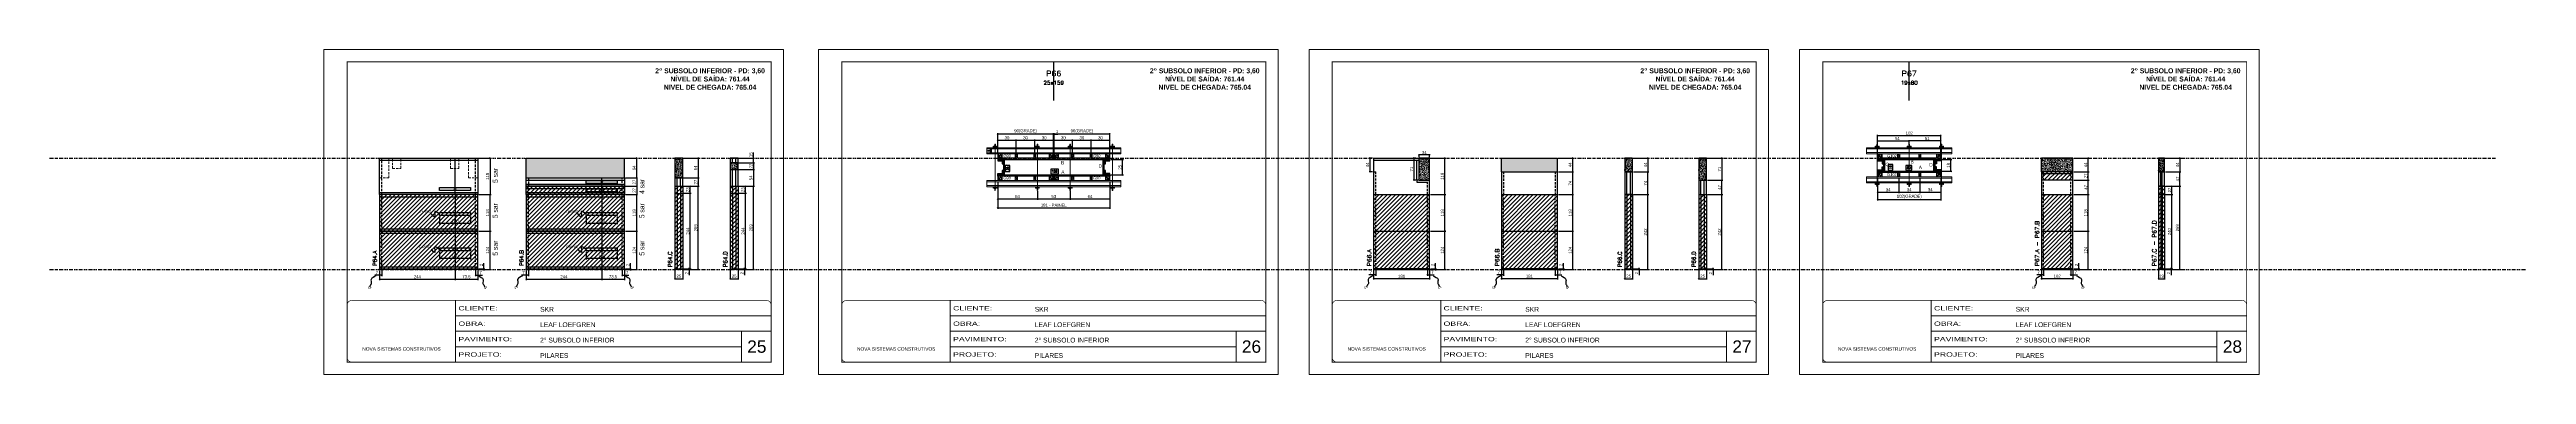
# Model space of a CAD drawing. Extents: x 13513 to 27878, y -21631 to 6985.
# Drawn here: x 13527 to 21531, y -957 to 93 of the extents above; entities that cross this region are included whole.
import ezdxf
from ezdxf.enums import TextEntityAlignment as Align

# ---------------------------------------------------------------- set-up
doc = ezdxf.new("R2010")
doc.units = 0
for name, pattern in [('CONTINUO', [0]), ('DASHED', [0.75, 0.5, -0.25]), ('DIVIDE2', [0.625, 0.25, -0.125, 0, -0.125, 0, -0.125]), ('HIDDEN', [0.375, 0.25, -0.125])]:
    doc.linetypes.add(name, pattern=pattern)
for name, color, linetype, lineweight in [('CARIMBO', 255, 'Continuous', 9), ('Folhas', 255, 'Continuous', 9), ('Hachura', 251, 'Continuous', 9), ('Madeira', 126, 'Continuous', 18), ('Perfil Metálico', 224, 'Continuous', 18), ('SARRAFO DE PRESSAO', 251, 'DASHED', 9), ('Texto Seção', 7, 'Continuous', 15)]:
    doc.layers.add(name, color=color, linetype=linetype, lineweight=lineweight)
for name, color, linetype in [('CHAPA', 1, 'Continuous'), ('COTA', 241, 'Continuous'), ('MEIO_PONT', 93, 'Continuous'), ('NOMENCLATURA', 7, 'Continuous'), ('Nível', 160, 'Continuous'), ('Painéis', 200, 'Continuous'), ('Romaneio', 10, 'Continuous'), ('SARR_2.2x10', 60, 'Continuous'), ('SARR_2.2x7', 40, 'Continuous'), ('SARRAFO', 251, 'Continuous'), ('Sarrafo de Pressão', 42, 'HIDDEN'), ('texto', 7, 'Continuous'), ('Texto de Titulo', 7, 'Continuous'), ('Texto Qtd Sarr', 242, 'Continuous'), ('TEXTO_GERAL', 7, 'Continuous')]:
    doc.layers.add(name, color=color, linetype=linetype)
doc.styles.add('ARIAL', font='arial.ttf')
doc.styles.add('ARIAL_NARROW', font='ARIALN.TTF', dxfattribs={"height": 0.2})
doc.styles.add('COTA TECNICA', font='techl___.ttf', dxfattribs={"height": 10})
doc.styles.add('COTA TECNICA 2X', font='techl___.ttf', dxfattribs={"height": 10})
doc.styles.add('COTA TECNICA-50', font='techl___.ttf', dxfattribs={"height": 10})
doc.styles.add('REGUA-120', font='ROMANS.shx', dxfattribs={"height": 15})
doc.styles.add('ROMANC', font='techb___.ttf', dxfattribs={"height": 2.5})
doc.styles.add('ROMANS', font='romans.shx')
doc.styles.add('SANSSERIF', font='sas_____.pfb')
doc.styles.get("Standard").update_dxf_attribs({"font": 'arial.ttf'})
doc.styles.add('Tecnologia', font='')
doc.styles.get('Tecnologia').set_extended_font_data('Forgotten Futurist')
doc.dimstyles.new('COTA PAINEL-50', dxfattribs={"dimtxt": 10, "dimasz": 3, "dimexe": 3, "dimexo": 3, "dimgap": 3, "dimtad": 1, "dimdec": 1, "dimzin": 12, "dimdsep": 46, "dimtxsty": 'COTA TECNICA-50', "dimblk1": 'OBLIQUE', "dimblk2": 'OBLIQUE', "dimsah": 1, "dimcen": 0.9, "dimclrd": 4, "dimclre": 4, "dimclrt": 240, "dimadec": 1, "dimazin": 3, "dimtfac": 1, "dimtdec": 1, "dimtmove": 0, "dimatfit": 3, "dimfxl": 1, "dimtolj": 1, "dimtzin": 12, "dimarcsym": 0})
doc.dimstyles.new('PAINEL', dxfattribs={"dimtxt": 10, "dimasz": 3, "dimexe": 3, "dimexo": 3, "dimgap": 3, "dimtad": 1, "dimdec": 1, "dimzin": 12, "dimdsep": 46, "dimtxsty": 'COTA TECNICA', "dimblk1": 'OBLIQUE', "dimblk2": 'OBLIQUE', "dimsah": 1, "dimcen": 0.9, "dimclrd": 4, "dimclre": 4, "dimclrt": 240, "dimadec": 1, "dimazin": 3, "dimtfac": 1, "dimtdec": 1, "dimtmove": 0, "dimatfit": 3, "dimfxl": 1, "dimtolj": 1, "dimtzin": 12, "dimarcsym": 0})
doc.dimstyles.new('SECAO PILAR', dxfattribs={"dimtxt": 10, "dimasz": 3, "dimexe": 3, "dimexo": 3, "dimgap": 3, "dimtad": 1, "dimdec": 1, "dimlfac": 0.5, "dimzin": 12, "dimdsep": 46, "dimtxsty": 'COTA TECNICA 2X', "dimblk1": 'OBLIQUE', "dimblk2": 'OBLIQUE', "dimsah": 1, "dimcen": 0.9, "dimclrd": 256, "dimclre": 256, "dimclrt": 256, "dimadec": 1, "dimazin": 3, "dimtfac": 1, "dimtdec": 1, "dimtmove": 0, "dimatfit": 3, "dimfxl": 1, "dimtolj": 1, "dimtzin": 12, "dimarcsym": 0})
doc.dimstyles.new('SECÇÃO 2', dxfattribs={"dimtxt": 7, "dimasz": 6, "dimexe": 0.18, "dimexo": 2, "dimgap": -4, "dimtad": 3, "dimdec": 1, "dimlfac": 0.5, "dimzin": 12, "dimdsep": 46, "dimtxsty": 'ROMANS', "dimblk": 'ARCHTICK', "dimcen": 0.09, "dimse1": 1, "dimse2": 1, "dimsd1": 1, "dimsd2": 1, "dimclrd": 180, "dimclre": 5, "dimclrt": 1, "dimadec": 0, "dimazin": 3, "dimtfac": 1, "dimtdec": 1, "dimtofl": 0, "dimtmove": 0, "dimatfit": 3, "dimldrblk": 'ARCHTICK', "dimfxl": 1, "dimtolj": 1, "dimtzin": 0, "dimarcsym": 0})
doc.dimstyles.get("Standard").update_dxf_attribs({"dimtxt": 0.18, "dimasz": 0.18, "dimexe": 0.18, "dimexo": 0.0625, "dimgap": 0.09, "dimtad": 0, "dimtih": 1, "dimtoh": 1, "dimdec": 4, "dimzin": 0, "dimdsep": 46, "dimtxsty": 'Standard', "dimcen": 0.09, "dimadec": 0, "dimazin": 0, "dimtfac": 1, "dimtdec": 4, "dimtofl": 0, "dimtmove": 0, "dimatfit": 3, "dimfxl": 1, "dimtolj": 1, "dimtzin": 0, "dimarcsym": 0})
pattern_1 = [(225, (10135.5847, -23191.3918), (1.12253202, -1.12253202), [])]
pattern_2 = [(225, (10310.5847, -23191.3918), (1.12253202, -1.12253202), [])]
pattern_3 = [(135, (-3271.2717, 9202.9682), (-1.12253202, -1.12253202), [])]
pattern_4 = [(135, (-3331.2717, 9202.9682), (-1.12253202, -1.12253202), [])]

# ---------------------------------------------------------------- blocks, each defined once
blk = doc.blocks.new('9999999999')
at = {"color": 30, "linetype": 'CONTINUO'}
for p, q in [((98564.6, 34230.2), (98564.6, 34429.4)), ((98564.6, 34379.6), (99584, 34379.6)), ((98564.6, 34329.8), (99488, 34329.8)), ((98564.6, 34280), (99488, 34280)), ((99584, 34329.8), (99488, 34329.8)), ((99488, 34329.8), (99488, 34230.2))]:
    blk.add_line(p, q, dxfattribs=at)
at = {"color": 30, "linetype": 'CONTINUO', "const_width": 2}
blk.add_lwpolyline([(99584, 34230.2), (99584, 34414.4, 0.414214), (99569, 34429.4), (98229, 34429.4, 0.414214), (98214, 34414.4), (98214, 34245.2, 0.414214), (98229, 34230.2), (99584, 34230.2)], format="xyb", dxfattribs=at)
at = {"layer": 'Folhas'}
blk.add_lwpolyline([(98139, 34190.2), (99624, 34190.2), (99624, 35240.2), (98139, 35240.2)], close=True, dxfattribs=at)
at = {"layer": 'Folhas', "color": 30, "const_width": 3}
blk.add_lwpolyline([(98214, 34230.2), (99584, 34230.2), (99584, 35200.2), (98214, 35200.2)], close=True, dxfattribs=at)
at = {"color": 7, "linetype": 'Continuous', "ltscale": 5, "style": 'ARIAL'}
for s, height, p in [('SKR', 15.48, (98837.7, 34393.1)), ('LEAF LOEFGREN', 15.483, (98837.7, 34343.3)), ('NOVA SISTEMAS CONSTRUTIVOS', 11.059, (98263.2, 34267.2)), ('2° SUBSOLO INFERIOR', 15.483, (98837.7, 34293.5)), ('PILARES', 15.48, (98837.7, 34243.7))]:
    blk.add_text(s, height=height, dxfattribs=at).set_placement(p)
at = {"layer": 'Folhas', "color": 7, "style": 'Tecnologia', "width": 1.5}
for s, p in [('OBRA:', (98573.7, 34347.3)), ('CLIENTE:', (98573.7, 34397.2)), ('PAVIMENTO:', (98573.7, 34297.5)), ('PROJETO:', (98573.7, 34247.7))]:
    blk.add_text(s, height=14, dxfattribs=at).set_placement(p)
blk = doc.blocks.new('_Oblique')
at = {"color": 0, "linetype": 'ByBlock', "lineweight": -2}
blk.add_line((-0.5, -0.5), (0.5, 0.5), dxfattribs=at)
blk = doc.blocks.new('*D1562')
at = {"layer": 'COTA', "color": 4, "lineweight": -2, "transparency": 16777216}
for p, q in [((15547.9, -618.4), (15547.9, -650.3)), ((15572.9, -618.4), (15572.9, -650.3)), ((15547.9, -647.3), (15572.9, -647.3))]:
    blk.add_line(p, q, dxfattribs=at)
at = {"layer": 'Defpoints', "color": 0, "transparency": 16777216}
for p in [(15547.9, -615.4), (15572.9, -615.4), (15572.9, -647.3)]:
    blk.add_point(p, dxfattribs=at)
at = {"layer": 'COTA', "color": 4, "lineweight": -2, "transparency": 16777216, "xscale": 3, "yscale": 3, "zscale": 3, "rotation": 180}
blk.add_blockref('_Oblique', (15547.9, -647.3), dxfattribs=at)
at = {"layer": 'COTA', "color": 4, "lineweight": -2, "transparency": 16777216, "xscale": 3, "yscale": 3, "zscale": 3}
blk.add_blockref('_Oblique', (15572.9, -647.3), dxfattribs=at)
at = {"layer": 'COTA', "color": 240, "transparency": 16777216, "insert": (15560.4, -639.2), "char_height": 10, "attachment_point": 5, "style": 'COTA TECNICA'}
blk.add_mtext('\\A1;25', dxfattribs=at)
blk = doc.blocks.new('*D1563')
at = {"layer": 'COTA', "color": 4, "lineweight": -2, "transparency": 16777216}
for p, q in [((15575.9, -615.4), (15597.1, -615.4)), ((15575.9, -617.4), (15597.1, -617.4)), ((15594.1, -615.4), (15594.1, -612.4)), ((15594.1, -615.4), (15594.1, -617.4)), ((15594.1, -617.4), (15594.1, -635.6))]:
    blk.add_line(p, q, dxfattribs=at)
at = {"layer": 'Defpoints', "color": 0, "transparency": 16777216}
for p in [(15572.9, -615.4), (15572.9, -617.4), (15594.1, -615.4)]:
    blk.add_point(p, dxfattribs=at)
at = {"layer": 'COTA', "color": 4, "lineweight": -2, "transparency": 16777216, "xscale": 3, "yscale": 3, "zscale": 3}
for p, rotation in [((15594.1, -615.4), 270), ((15594.1, -617.4), 90)]:
    blk.add_blockref('_Oblique', p, dxfattribs=dict(at, rotation=rotation))
at = {"layer": 'COTA', "color": 240, "transparency": 16777216, "insert": (15586.1, -629.5), "char_height": 10, "attachment_point": 5, "rotation": 90, "style": 'COTA TECNICA-50'}
blk.add_mtext('\\A1;2', dxfattribs=at)
blk = doc.blocks.new('*D1569')
at = {"layer": 'COTA', "color": 4, "linetype": 'ByBlock', "lineweight": -2, "transparency": 16777216}
for p, q in [((15575.9, -257.4), (15625.9, -257.4)), ((15622.9, -257.4), (15622.9, -321.5)), ((15575.9, -321.5), (15625.9, -321.5))]:
    blk.add_line(p, q, dxfattribs=at)
at = {"layer": 'Defpoints', "color": 0, "linetype": 'ByBlock', "transparency": 16777216}
for p in [(15572.9, -257.4), (15572.9, -321.5), (15622.9, -321.5)]:
    blk.add_point(p, dxfattribs=at)
at = {"layer": 'COTA', "color": 4, "linetype": 'ByBlock', "lineweight": -2, "transparency": 16777216, "xscale": 3, "yscale": 3, "zscale": 3}
for p, rotation in [((15622.9, -257.4), 90), ((15622.9, -321.5), 270)]:
    blk.add_blockref('_Oblique', p, dxfattribs=dict(at, rotation=rotation))
at = {"layer": 'COTA', "color": 240, "linetype": 'ByBlock', "transparency": 16777216, "insert": (15614.8, -289.5), "char_height": 10, "attachment_point": 5, "rotation": 90, "style": 'COTA TECNICA'}
blk.add_mtext('\\A1;64', dxfattribs=at)
blk = doc.blocks.new('*D1564')
at = {"layer": 'COTA', "color": 4, "lineweight": -2, "transparency": 16777216}
for p, q in [((15575.9, -348.4), (15625.9, -348.4)), ((15622.9, -617.4), (15622.9, -348.4)), ((15575.9, -617.4), (15625.9, -617.4))]:
    blk.add_line(p, q, dxfattribs=at)
at = {"layer": 'Defpoints', "color": 0, "transparency": 16777216}
for p in [(15572.9, -348.4), (15622.9, -348.4), (15572.9, -617.4)]:
    blk.add_point(p, dxfattribs=at)
at = {"layer": 'COTA', "color": 4, "lineweight": -2, "transparency": 16777216, "xscale": 3, "yscale": 3, "zscale": 3}
for p, rotation in [((15622.9, -348.4), 90), ((15622.9, -617.4), 270)]:
    blk.add_blockref('_Oblique', p, dxfattribs=dict(at, rotation=rotation))
at = {"layer": 'COTA', "color": 240, "transparency": 16777216, "insert": (15614.8, -482.9), "char_height": 10, "attachment_point": 5, "rotation": 90, "style": 'COTA TECNICA-50'}
blk.add_mtext('\\A1;269', dxfattribs=at)
blk = doc.blocks.new('*D1570')
at = {"layer": 'COTA', "color": 4, "lineweight": -2, "transparency": 16777216}
for p, q in [((15575.9, -371.4), (15600.2, -371.4)), ((15597.2, -615.4), (15597.2, -371.4)), ((15575.9, -615.4), (15600.2, -615.4))]:
    blk.add_line(p, q, dxfattribs=at)
at = {"layer": 'Defpoints', "color": 0, "transparency": 16777216}
for p in [(15572.9, -371.4), (15597.2, -371.4), (15572.9, -615.4)]:
    blk.add_point(p, dxfattribs=at)
at = {"layer": 'COTA', "color": 4, "lineweight": -2, "transparency": 16777216, "xscale": 3, "yscale": 3, "zscale": 3}
for p, rotation in [((15597.2, -371.4), 90), ((15597.2, -615.4), 270)]:
    blk.add_blockref('_Oblique', p, dxfattribs=dict(at, rotation=rotation))
at = {"layer": 'COTA', "color": 240, "transparency": 16777216, "insert": (15589.1, -493.4), "char_height": 10, "attachment_point": 5, "rotation": 90, "style": 'COTA TECNICA'}
blk.add_mtext('\\A1;244', dxfattribs=at)
blk = doc.blocks.new('*D1571')
at = {"layer": 'COTA', "color": 4, "lineweight": -2, "transparency": 16777216}
for p, q in [((15575.9, -348.4), (15600.2, -348.4)), ((15575.9, -371.4), (15600.2, -371.4)), ((15597.2, -371.4), (15597.2, -348.4))]:
    blk.add_line(p, q, dxfattribs=at)
at = {"layer": 'Defpoints', "color": 0, "transparency": 16777216}
for p in [(15572.9, -348.4), (15572.9, -371.4), (15597.2, -348.4)]:
    blk.add_point(p, dxfattribs=at)
at = {"layer": 'COTA', "color": 4, "lineweight": -2, "transparency": 16777216, "xscale": 3, "yscale": 3, "zscale": 3}
for p, rotation in [((15597.2, -348.4), 90), ((15597.2, -371.4), 270)]:
    blk.add_blockref('_Oblique', p, dxfattribs=dict(at, rotation=rotation))
at = {"layer": 'COTA', "color": 240, "transparency": 16777216, "insert": (15588.9, -359.9), "char_height": 10, "attachment_point": 5, "rotation": 90, "style": 'COTA TECNICA'}
blk.add_mtext('\\A1;23', dxfattribs=at)
blk = doc.blocks.new('*D1572')
at = {"layer": 'COTA', "color": 4, "lineweight": -2, "transparency": 16777216}
for p, q in [((14593.3, -636), (14578.5, -636)), ((14593.3, -620.4), (14593.3, -639)), ((14600.3, -636), (14593.3, -636)), ((14600.3, -618.4), (14600.3, -639))]:
    blk.add_line(p, q, dxfattribs=at)
at = {"layer": 'Defpoints', "color": 0, "transparency": 16777216}
for p in [(14593.3, -617.4), (14593.3, -636), (14600.3, -615.4)]:
    blk.add_point(p, dxfattribs=at)
at = {"layer": 'COTA', "color": 4, "lineweight": -2, "transparency": 16777216, "xscale": 3, "yscale": 3, "zscale": 3, "rotation": 180}
blk.add_blockref('_Oblique', (14593.3, -636), dxfattribs=at)
at = {"layer": 'COTA', "color": 4, "lineweight": -2, "transparency": 16777216, "xscale": 3, "yscale": 3, "zscale": 3}
blk.add_blockref('_Oblique', (14600.3, -636), dxfattribs=at)
at = {"layer": 'COTA', "color": 240, "transparency": 16777216, "insert": (14584.4, -627.9), "char_height": 10, "attachment_point": 5, "style": 'COTA TECNICA-50'}
blk.add_mtext('\\A1;7', dxfattribs=at)
blk = doc.blocks.new('*D1573')
at = {"layer": 'COTA', "color": 4, "lineweight": -2, "transparency": 16777216}
for p, q in [((14903.8, -618.4), (14903.8, -639)), ((14903.8, -636), (14910.8, -636)), ((14910.8, -620.4), (14910.8, -639)), ((14910.8, -636), (14925.5, -636))]:
    blk.add_line(p, q, dxfattribs=at)
at = {"layer": 'Defpoints', "color": 0, "transparency": 16777216}
for p in [(14903.8, -615.4), (14910.8, -617.4), (14910.8, -636)]:
    blk.add_point(p, dxfattribs=at)
at = {"layer": 'COTA', "color": 4, "lineweight": -2, "transparency": 16777216, "xscale": 3, "yscale": 3, "zscale": 3, "rotation": 180}
blk.add_blockref('_Oblique', (14903.8, -636), dxfattribs=at)
at = {"layer": 'COTA', "color": 4, "lineweight": -2, "transparency": 16777216, "xscale": 3, "yscale": 3, "zscale": 3}
blk.add_blockref('_Oblique', (14910.8, -636), dxfattribs=at)
at = {"layer": 'COTA', "color": 240, "transparency": 16777216, "insert": (14919.6, -627.9), "char_height": 10, "attachment_point": 5, "style": 'COTA TECNICA-50'}
blk.add_mtext('\\A1;7', dxfattribs=at)
blk = doc.blocks.new('*D1574')
at = {"layer": 'Defpoints', "color": 0, "linetype": 'ByBlock', "transparency": 16777216}
for p in [(14910.8, -493.4), (14950.4, -493.4), (14910.8, -617.4)]:
    blk.add_point(p, dxfattribs=at)
at = {"layer": 'Romaneio', "color": 4, "linetype": 'ByBlock', "lineweight": -2, "transparency": 16777216}
for p, q in [((14913.8, -493.4), (14953.4, -493.4)), ((14950.4, -617.4), (14950.4, -493.4)), ((14913.8, -617.4), (14953.4, -617.4))]:
    blk.add_line(p, q, dxfattribs=at)
at = {"layer": 'Romaneio', "color": 4, "linetype": 'ByBlock', "lineweight": -2, "transparency": 16777216, "xscale": 3, "yscale": 3, "zscale": 3}
for p, rotation in [((14950.4, -493.4), 90), ((14950.4, -617.4), 270)]:
    blk.add_blockref('_Oblique', p, dxfattribs=dict(at, rotation=rotation))
at = {"layer": 'Romaneio', "color": 240, "linetype": 'ByBlock', "transparency": 16777216, "insert": (14942.3, -555.4), "char_height": 10, "attachment_point": 5, "rotation": 90, "style": 'COTA TECNICA'}
blk.add_mtext('\\A1;124', dxfattribs=at)
blk = doc.blocks.new('*D1575')
at = {"layer": 'Defpoints', "color": 0, "linetype": 'ByBlock', "transparency": 16777216}
for p in [(14910.8, -493.4), (14950.4, -493.4), (14910.8, -617.4)]:
    blk.add_point(p, dxfattribs=at)
at = {"layer": 'Romaneio', "color": 4, "linetype": 'ByBlock', "lineweight": -2, "transparency": 16777216}
for p, q in [((14913.8, -493.4), (14953.4, -493.4)), ((14950.4, -617.4), (14950.4, -493.4)), ((14913.8, -617.4), (14953.4, -617.4))]:
    blk.add_line(p, q, dxfattribs=at)
at = {"layer": 'Romaneio', "color": 4, "linetype": 'ByBlock', "lineweight": -2, "transparency": 16777216, "xscale": 3, "yscale": 3, "zscale": 3}
for p, rotation in [((14950.4, -493.4), 90), ((14950.4, -617.4), 270)]:
    blk.add_blockref('_Oblique', p, dxfattribs=dict(at, rotation=rotation))
at = {"layer": 'Romaneio', "color": 240, "linetype": 'ByBlock', "transparency": 16777216, "insert": (14942.3, -555.4), "char_height": 10, "attachment_point": 5, "rotation": 90, "style": 'COTA TECNICA'}
blk.add_mtext('\\A1;124', dxfattribs=at)
blk = doc.blocks.new('*D1576')
at = {"layer": 'COTA', "color": 4, "lineweight": -2, "transparency": 16777216}
for p, q in [((14913.8, -375.4), (14953.4, -375.4)), ((14950.4, -493.4), (14950.4, -375.4)), ((14913.8, -493.4), (14953.4, -493.4))]:
    blk.add_line(p, q, dxfattribs=at)
at = {"layer": 'Defpoints', "color": 0, "transparency": 16777216}
for p in [(14910.8, -375.4), (14950.4, -375.4), (14910.8, -493.4)]:
    blk.add_point(p, dxfattribs=at)
at = {"layer": 'COTA', "color": 4, "lineweight": -2, "transparency": 16777216, "xscale": 3, "yscale": 3, "zscale": 3}
for p, rotation in [((14950.4, -375.4), 90), ((14950.4, -493.4), 270)]:
    blk.add_blockref('_Oblique', p, dxfattribs=dict(at, rotation=rotation))
at = {"layer": 'COTA', "color": 240, "transparency": 16777216, "insert": (14942.3, -434.4), "char_height": 10, "attachment_point": 5, "rotation": 90, "style": 'COTA TECNICA-50'}
blk.add_mtext('\\A1;118', dxfattribs=at)
blk = doc.blocks.new('*D1577')
at = {"layer": 'COTA', "color": 4, "lineweight": -2, "transparency": 16777216}
for p, q in [((14913.8, -615.4), (14933, -615.4)), ((14913.8, -617.4), (14933, -617.4)), ((14930, -615.4), (14930, -596.6)), ((14930, -617.4), (14930, -615.4)), ((14930, -617.4), (14930, -620.4))]:
    blk.add_line(p, q, dxfattribs=at)
at = {"layer": 'Defpoints', "color": 0, "transparency": 16777216}
for p in [(14910.8, -615.4), (14910.8, -617.4), (14930, -617.4)]:
    blk.add_point(p, dxfattribs=at)
at = {"layer": 'COTA', "color": 4, "lineweight": -2, "transparency": 16777216, "xscale": 3, "yscale": 3, "zscale": 3}
for p, rotation in [((14930, -615.4), 270), ((14930, -617.4), 90)]:
    blk.add_blockref('_Oblique', p, dxfattribs=dict(at, rotation=rotation))
at = {"layer": 'COTA', "color": 240, "transparency": 16777216, "insert": (14922, -602.7), "char_height": 10, "attachment_point": 5, "rotation": 90, "style": 'COTA TECNICA-50'}
blk.add_mtext('\\A1;2', dxfattribs=at)
blk = doc.blocks.new('*D1578')
at = {"layer": 'COTA', "color": 4, "lineweight": -2, "transparency": 16777216}
for p, q in [((14593.3, -620.4), (14593.3, -652)), ((14837.3, -618.4), (14837.3, -652)), ((14593.3, -649), (14837.3, -649))]:
    blk.add_line(p, q, dxfattribs=at)
at = {"layer": 'Defpoints', "color": 0, "transparency": 16777216}
for p in [(14593.3, -617.4), (14837.3, -615.4), (14837.3, -649)]:
    blk.add_point(p, dxfattribs=at)
at = {"layer": 'COTA', "color": 4, "lineweight": -2, "transparency": 16777216, "xscale": 3, "yscale": 3, "zscale": 3, "rotation": 180}
blk.add_blockref('_Oblique', (14593.3, -649), dxfattribs=at)
at = {"layer": 'COTA', "color": 4, "lineweight": -2, "transparency": 16777216, "xscale": 3, "yscale": 3, "zscale": 3}
blk.add_blockref('_Oblique', (14837.3, -649), dxfattribs=at)
at = {"layer": 'COTA', "color": 240, "transparency": 16777216, "insert": (14715.3, -640.9), "char_height": 10, "attachment_point": 5, "style": 'COTA TECNICA-50'}
blk.add_mtext('\\A1;244', dxfattribs=at)
blk = doc.blocks.new('*D1579')
at = {"layer": 'COTA', "color": 4, "lineweight": -2, "transparency": 16777216}
for p, q in [((14837.3, -618.4), (14837.3, -652)), ((14910.8, -620.4), (14910.8, -652)), ((14837.3, -649), (14910.8, -649))]:
    blk.add_line(p, q, dxfattribs=at)
at = {"layer": 'Defpoints', "color": 0, "transparency": 16777216}
for p in [(14837.3, -615.4), (14910.8, -617.4), (14910.8, -649)]:
    blk.add_point(p, dxfattribs=at)
at = {"layer": 'COTA', "color": 4, "lineweight": -2, "transparency": 16777216, "xscale": 3, "yscale": 3, "zscale": 3, "rotation": 180}
blk.add_blockref('_Oblique', (14837.3, -649), dxfattribs=at)
at = {"layer": 'COTA', "color": 4, "lineweight": -2, "transparency": 16777216, "xscale": 3, "yscale": 3, "zscale": 3}
blk.add_blockref('_Oblique', (14910.8, -649), dxfattribs=at)
at = {"layer": 'COTA', "color": 240, "transparency": 16777216, "insert": (14874, -640.8), "char_height": 10, "attachment_point": 5, "style": 'COTA TECNICA-50'}
blk.add_mtext('\\A1;73.5', dxfattribs=at)
blk = doc.blocks.new('*D1580')
at = {"layer": 'COTA', "color": 4, "linetype": 'ByBlock', "lineweight": -2, "transparency": 16777216}
for p, q in [((14787.3, -560.6), (14787.3, -585.5)), ((14887.3, -582.5), (14787.3, -582.5)), ((14887.3, -560.6), (14887.3, -585.5))]:
    blk.add_line(p, q, dxfattribs=at)
at = {"layer": 'Defpoints', "color": 0, "linetype": 'ByBlock', "transparency": 16777216}
for p in [(14787.3, -557.6), (14887.3, -557.6), (14787.3, -582.5)]:
    blk.add_point(p, dxfattribs=at)
at = {"layer": 'COTA', "color": 4, "linetype": 'ByBlock', "lineweight": -2, "transparency": 16777216, "xscale": 3, "yscale": 3, "zscale": 3, "rotation": 180}
blk.add_blockref('_Oblique', (14787.3, -582.5), dxfattribs=at)
at = {"layer": 'COTA', "color": 4, "linetype": 'ByBlock', "lineweight": -2, "transparency": 16777216, "xscale": 3, "yscale": 3, "zscale": 3}
blk.add_blockref('_Oblique', (14887.3, -582.5), dxfattribs=at)
at = {"layer": 'COTA', "color": 240, "linetype": 'ByBlock', "transparency": 16777216, "insert": (14837.3, -574.4), "char_height": 10, "attachment_point": 5, "style": 'COTA TECNICA'}
blk.add_mtext('\\A1;100', dxfattribs=at)
blk = doc.blocks.new('*D1581')
at = {"layer": 'COTA', "color": 4, "linetype": 'ByBlock', "lineweight": -2, "transparency": 16777216}
for p, q in [((14787.3, -446.5), (14787.3, -471.4)), ((14887.3, -468.4), (14787.3, -468.4)), ((14887.3, -446.5), (14887.3, -471.4))]:
    blk.add_line(p, q, dxfattribs=at)
at = {"layer": 'Defpoints', "color": 0, "linetype": 'ByBlock', "transparency": 16777216}
for p in [(14787.3, -443.5), (14787.3, -468.4), (14887.3, -443.5)]:
    blk.add_point(p, dxfattribs=at)
at = {"layer": 'COTA', "color": 4, "linetype": 'ByBlock', "lineweight": -2, "transparency": 16777216, "xscale": 3, "yscale": 3, "zscale": 3, "rotation": 180}
blk.add_blockref('_Oblique', (14787.3, -468.4), dxfattribs=at)
at = {"layer": 'COTA', "color": 4, "linetype": 'ByBlock', "lineweight": -2, "transparency": 16777216, "xscale": 3, "yscale": 3, "zscale": 3}
blk.add_blockref('_Oblique', (14887.3, -468.4), dxfattribs=at)
at = {"layer": 'COTA', "color": 240, "linetype": 'ByBlock', "transparency": 16777216, "insert": (14837.3, -460.3), "char_height": 10, "attachment_point": 5, "style": 'COTA TECNICA'}
blk.add_mtext('\\A1;100', dxfattribs=at)
blk = doc.blocks.new('*D1582')
at = {"layer": 'COTA', "color": 4, "lineweight": -2, "transparency": 16777216}
for p, q in [((14913.8, -257.4), (14953.4, -257.4)), ((14950.4, -257.4), (14950.4, -375.4)), ((14913.8, -375.4), (14953.4, -375.4))]:
    blk.add_line(p, q, dxfattribs=at)
at = {"layer": 'Defpoints', "color": 0, "transparency": 16777216}
for p in [(14910.8, -257.4), (14910.8, -375.4), (14950.4, -375.4)]:
    blk.add_point(p, dxfattribs=at)
at = {"layer": 'COTA', "color": 4, "lineweight": -2, "transparency": 16777216, "xscale": 3, "yscale": 3, "zscale": 3}
for p, rotation in [((14950.4, -257.4), 90), ((14950.4, -375.4), 270)]:
    blk.add_blockref('_Oblique', p, dxfattribs=dict(at, rotation=rotation))
at = {"layer": 'COTA', "color": 240, "transparency": 16777216, "insert": (14942.3, -316.4), "char_height": 10, "attachment_point": 5, "rotation": 90, "style": 'COTA TECNICA'}
blk.add_mtext('\\A1;118', dxfattribs=at)
blk = doc.blocks.new('*D1583')
at = {"layer": 'COTA', "color": 4, "lineweight": -2, "transparency": 16777216}
for p, q in [((15067.1, -636), (15052.4, -636)), ((15067.1, -620.4), (15067.1, -639)), ((15074.1, -636), (15067.1, -636)), ((15074.1, -618.4), (15074.1, -639))]:
    blk.add_line(p, q, dxfattribs=at)
at = {"layer": 'Defpoints', "color": 0, "transparency": 16777216}
for p in [(15067.1, -617.4), (15067.1, -636), (15074.1, -615.4)]:
    blk.add_point(p, dxfattribs=at)
at = {"layer": 'COTA', "color": 4, "lineweight": -2, "transparency": 16777216, "xscale": 3, "yscale": 3, "zscale": 3, "rotation": 180}
blk.add_blockref('_Oblique', (15067.1, -636), dxfattribs=at)
at = {"layer": 'COTA', "color": 4, "lineweight": -2, "transparency": 16777216, "xscale": 3, "yscale": 3, "zscale": 3}
blk.add_blockref('_Oblique', (15074.1, -636), dxfattribs=at)
at = {"layer": 'COTA', "color": 240, "transparency": 16777216, "insert": (15058.2, -627.9), "char_height": 10, "attachment_point": 5, "style": 'COTA TECNICA-50'}
blk.add_mtext('\\A1;7', dxfattribs=at)
blk = doc.blocks.new('*D1584')
at = {"layer": 'COTA', "color": 4, "lineweight": -2, "transparency": 16777216}
for p, q in [((15377.6, -618.4), (15377.6, -639)), ((15377.6, -636), (15384.6, -636)), ((15384.6, -620.4), (15384.6, -639)), ((15384.6, -636), (15399.3, -636))]:
    blk.add_line(p, q, dxfattribs=at)
at = {"layer": 'Defpoints', "color": 0, "transparency": 16777216}
for p in [(15377.6, -615.4), (15384.6, -617.4), (15384.6, -636)]:
    blk.add_point(p, dxfattribs=at)
at = {"layer": 'COTA', "color": 4, "lineweight": -2, "transparency": 16777216, "xscale": 3, "yscale": 3, "zscale": 3, "rotation": 180}
blk.add_blockref('_Oblique', (15377.6, -636), dxfattribs=at)
at = {"layer": 'COTA', "color": 4, "lineweight": -2, "transparency": 16777216, "xscale": 3, "yscale": 3, "zscale": 3}
blk.add_blockref('_Oblique', (15384.6, -636), dxfattribs=at)
at = {"layer": 'COTA', "color": 240, "transparency": 16777216, "insert": (15393.4, -627.9), "char_height": 10, "attachment_point": 5, "style": 'COTA TECNICA-50'}
blk.add_mtext('\\A1;7', dxfattribs=at)
blk = doc.blocks.new('*D1585')
at = {"layer": 'Defpoints', "color": 0, "linetype": 'ByBlock', "transparency": 16777216}
for p in [(15384.6, -493.4), (15424.2, -493.4), (15384.6, -617.4)]:
    blk.add_point(p, dxfattribs=at)
at = {"layer": 'Romaneio', "color": 4, "linetype": 'ByBlock', "lineweight": -2, "transparency": 16777216}
for p, q in [((15387.6, -493.4), (15427.2, -493.4)), ((15424.2, -617.4), (15424.2, -493.4)), ((15387.6, -617.4), (15427.2, -617.4))]:
    blk.add_line(p, q, dxfattribs=at)
at = {"layer": 'Romaneio', "color": 4, "linetype": 'ByBlock', "lineweight": -2, "transparency": 16777216, "xscale": 3, "yscale": 3, "zscale": 3}
for p, rotation in [((15424.2, -493.4), 90), ((15424.2, -617.4), 270)]:
    blk.add_blockref('_Oblique', p, dxfattribs=dict(at, rotation=rotation))
at = {"layer": 'Romaneio', "color": 240, "linetype": 'ByBlock', "transparency": 16777216, "insert": (15416.2, -555.4), "char_height": 10, "attachment_point": 5, "rotation": 90, "style": 'COTA TECNICA'}
blk.add_mtext('\\A1;124', dxfattribs=at)
blk = doc.blocks.new('*D1586')
at = {"layer": 'Defpoints', "color": 0, "linetype": 'ByBlock', "transparency": 16777216}
for p in [(15384.6, -493.4), (15424.2, -493.4), (15384.6, -617.4)]:
    blk.add_point(p, dxfattribs=at)
at = {"layer": 'Romaneio', "color": 4, "linetype": 'ByBlock', "lineweight": -2, "transparency": 16777216}
for p, q in [((15387.6, -493.4), (15427.2, -493.4)), ((15424.2, -617.4), (15424.2, -493.4)), ((15387.6, -617.4), (15427.2, -617.4))]:
    blk.add_line(p, q, dxfattribs=at)
at = {"layer": 'Romaneio', "color": 4, "linetype": 'ByBlock', "lineweight": -2, "transparency": 16777216, "xscale": 3, "yscale": 3, "zscale": 3}
for p, rotation in [((15424.2, -493.4), 90), ((15424.2, -617.4), 270)]:
    blk.add_blockref('_Oblique', p, dxfattribs=dict(at, rotation=rotation))
at = {"layer": 'Romaneio', "color": 240, "linetype": 'ByBlock', "transparency": 16777216, "insert": (15416.2, -555.4), "char_height": 10, "attachment_point": 5, "rotation": 90, "style": 'COTA TECNICA'}
blk.add_mtext('\\A1;124', dxfattribs=at)
blk = doc.blocks.new('*D1587')
at = {"layer": 'COTA', "color": 4, "lineweight": -2, "transparency": 16777216}
for p, q in [((15387.6, -375.4), (15427.2, -375.4)), ((15424.2, -493.4), (15424.2, -375.4)), ((15387.6, -493.4), (15427.2, -493.4))]:
    blk.add_line(p, q, dxfattribs=at)
at = {"layer": 'Defpoints', "color": 0, "transparency": 16777216}
for p in [(15384.6, -375.4), (15424.2, -375.4), (15384.6, -493.4)]:
    blk.add_point(p, dxfattribs=at)
at = {"layer": 'COTA', "color": 4, "lineweight": -2, "transparency": 16777216, "xscale": 3, "yscale": 3, "zscale": 3}
for p, rotation in [((15424.2, -375.4), 90), ((15424.2, -493.4), 270)]:
    blk.add_blockref('_Oblique', p, dxfattribs=dict(at, rotation=rotation))
at = {"layer": 'COTA', "color": 240, "transparency": 16777216, "insert": (15416.1, -434.4), "char_height": 10, "attachment_point": 5, "rotation": 90, "style": 'COTA TECNICA-50'}
blk.add_mtext('\\A1;118', dxfattribs=at)
blk = doc.blocks.new('*D1588')
at = {"layer": 'COTA', "color": 4, "lineweight": -2, "transparency": 16777216}
for p, q in [((15387.6, -615.4), (15406.8, -615.4)), ((15387.6, -617.4), (15406.8, -617.4)), ((15403.8, -615.4), (15403.8, -596.6)), ((15403.8, -617.4), (15403.8, -615.4)), ((15403.8, -617.4), (15403.8, -620.4))]:
    blk.add_line(p, q, dxfattribs=at)
at = {"layer": 'Defpoints', "color": 0, "transparency": 16777216}
for p in [(15384.6, -615.4), (15384.6, -617.4), (15403.8, -617.4)]:
    blk.add_point(p, dxfattribs=at)
at = {"layer": 'COTA', "color": 4, "lineweight": -2, "transparency": 16777216, "xscale": 3, "yscale": 3, "zscale": 3}
for p, rotation in [((15403.8, -615.4), 270), ((15403.8, -617.4), 90)]:
    blk.add_blockref('_Oblique', p, dxfattribs=dict(at, rotation=rotation))
at = {"layer": 'COTA', "color": 240, "transparency": 16777216, "insert": (15395.8, -602.7), "char_height": 10, "attachment_point": 5, "rotation": 90, "style": 'COTA TECNICA-50'}
blk.add_mtext('\\A1;2', dxfattribs=at)
blk = doc.blocks.new('*D1593')
at = {"layer": 'COTA', "color": 4, "lineweight": -2, "transparency": 16777216}
for p, q in [((15067.1, -620.4), (15067.1, -652)), ((15311.1, -618.4), (15311.1, -652)), ((15067.1, -649), (15311.1, -649))]:
    blk.add_line(p, q, dxfattribs=at)
at = {"layer": 'Defpoints', "color": 0, "transparency": 16777216}
for p in [(15067.1, -617.4), (15311.1, -615.4), (15311.1, -649)]:
    blk.add_point(p, dxfattribs=at)
at = {"layer": 'COTA', "color": 4, "lineweight": -2, "transparency": 16777216, "xscale": 3, "yscale": 3, "zscale": 3, "rotation": 180}
blk.add_blockref('_Oblique', (15067.1, -649), dxfattribs=at)
at = {"layer": 'COTA', "color": 4, "lineweight": -2, "transparency": 16777216, "xscale": 3, "yscale": 3, "zscale": 3}
blk.add_blockref('_Oblique', (15311.1, -649), dxfattribs=at)
at = {"layer": 'COTA', "color": 240, "transparency": 16777216, "insert": (15189.1, -640.9), "char_height": 10, "attachment_point": 5, "style": 'COTA TECNICA-50'}
blk.add_mtext('\\A1;244', dxfattribs=at)
blk = doc.blocks.new('*D1594')
at = {"layer": 'COTA', "color": 4, "lineweight": -2, "transparency": 16777216}
for p, q in [((15311.1, -618.4), (15311.1, -652)), ((15384.6, -620.4), (15384.6, -652)), ((15311.1, -649), (15384.6, -649))]:
    blk.add_line(p, q, dxfattribs=at)
at = {"layer": 'Defpoints', "color": 0, "transparency": 16777216}
for p in [(15311.1, -615.4), (15384.6, -617.4), (15384.6, -649)]:
    blk.add_point(p, dxfattribs=at)
at = {"layer": 'COTA', "color": 4, "lineweight": -2, "transparency": 16777216, "xscale": 3, "yscale": 3, "zscale": 3, "rotation": 180}
blk.add_blockref('_Oblique', (15311.1, -649), dxfattribs=at)
at = {"layer": 'COTA', "color": 4, "lineweight": -2, "transparency": 16777216, "xscale": 3, "yscale": 3, "zscale": 3}
blk.add_blockref('_Oblique', (15384.6, -649), dxfattribs=at)
at = {"layer": 'COTA', "color": 240, "transparency": 16777216, "insert": (15347.8, -640.8), "char_height": 10, "attachment_point": 5, "style": 'COTA TECNICA-50'}
blk.add_mtext('\\A1;73.5', dxfattribs=at)
blk = doc.blocks.new('*D1589')
at = {"layer": 'COTA', "color": 4, "linetype": 'ByBlock', "lineweight": -2, "transparency": 16777216}
for p, q in [((15261.1, -560.6), (15261.1, -585.5)), ((15361.1, -582.5), (15261.1, -582.5)), ((15361.1, -560.6), (15361.1, -585.5))]:
    blk.add_line(p, q, dxfattribs=at)
at = {"layer": 'Defpoints', "color": 0, "linetype": 'ByBlock', "transparency": 16777216}
for p in [(15261.1, -557.6), (15361.1, -557.6), (15261.1, -582.5)]:
    blk.add_point(p, dxfattribs=at)
at = {"layer": 'COTA', "color": 4, "linetype": 'ByBlock', "lineweight": -2, "transparency": 16777216, "xscale": 3, "yscale": 3, "zscale": 3, "rotation": 180}
blk.add_blockref('_Oblique', (15261.1, -582.5), dxfattribs=at)
at = {"layer": 'COTA', "color": 4, "linetype": 'ByBlock', "lineweight": -2, "transparency": 16777216, "xscale": 3, "yscale": 3, "zscale": 3}
blk.add_blockref('_Oblique', (15361.1, -582.5), dxfattribs=at)
at = {"layer": 'COTA', "color": 240, "linetype": 'ByBlock', "transparency": 16777216, "insert": (15311.1, -574.4), "char_height": 10, "attachment_point": 5, "style": 'COTA TECNICA'}
blk.add_mtext('\\A1;100', dxfattribs=at)
blk = doc.blocks.new('*D1590')
at = {"layer": 'COTA', "color": 4, "linetype": 'ByBlock', "lineweight": -2, "transparency": 16777216}
for p, q in [((15261.1, -446.5), (15261.1, -471.4)), ((15361.1, -468.4), (15261.1, -468.4)), ((15361.1, -446.5), (15361.1, -471.4))]:
    blk.add_line(p, q, dxfattribs=at)
at = {"layer": 'Defpoints', "color": 0, "linetype": 'ByBlock', "transparency": 16777216}
for p in [(15261.1, -443.5), (15261.1, -468.4), (15361.1, -443.5)]:
    blk.add_point(p, dxfattribs=at)
at = {"layer": 'COTA', "color": 4, "linetype": 'ByBlock', "lineweight": -2, "transparency": 16777216, "xscale": 3, "yscale": 3, "zscale": 3, "rotation": 180}
blk.add_blockref('_Oblique', (15261.1, -468.4), dxfattribs=at)
at = {"layer": 'COTA', "color": 4, "linetype": 'ByBlock', "lineweight": -2, "transparency": 16777216, "xscale": 3, "yscale": 3, "zscale": 3}
blk.add_blockref('_Oblique', (15361.1, -468.4), dxfattribs=at)
at = {"layer": 'COTA', "color": 240, "linetype": 'ByBlock', "transparency": 16777216, "insert": (15311.1, -460.3), "char_height": 10, "attachment_point": 5, "style": 'COTA TECNICA'}
blk.add_mtext('\\A1;100', dxfattribs=at)
blk = doc.blocks.new('*D1591')
at = {"layer": 'COTA', "color": 4, "lineweight": -2, "transparency": 16777216}
for p, q in [((15387.6, -348.4), (15427.2, -348.4)), ((15387.6, -375.4), (15427.2, -375.4)), ((15424.2, -348.4), (15424.2, -375.4))]:
    blk.add_line(p, q, dxfattribs=at)
at = {"layer": 'Defpoints', "color": 0, "transparency": 16777216}
for p in [(15384.6, -348.4), (15384.6, -375.4), (15424.2, -375.4)]:
    blk.add_point(p, dxfattribs=at)
at = {"layer": 'COTA', "color": 4, "lineweight": -2, "transparency": 16777216, "xscale": 3, "yscale": 3, "zscale": 3}
for p, rotation in [((15424.2, -348.4), 90), ((15424.2, -375.4), 270)]:
    blk.add_blockref('_Oblique', p, dxfattribs=dict(at, rotation=rotation))
at = {"layer": 'COTA', "color": 240, "transparency": 16777216, "insert": (15416.2, -361.9), "char_height": 10, "attachment_point": 5, "rotation": 90, "style": 'COTA TECNICA'}
blk.add_mtext('\\A1;27', dxfattribs=at)
blk = doc.blocks.new('*D1592')
at = {"layer": 'COTA', "color": 4, "lineweight": -2, "transparency": 16777216}
for p, q in [((15387.6, -257.4), (15427.2, -257.4)), ((15424.2, -321.4), (15424.2, -257.4)), ((15387.6, -321.4), (15427.2, -321.4))]:
    blk.add_line(p, q, dxfattribs=at)
at = {"layer": 'Defpoints', "color": 0, "transparency": 16777216}
for p in [(15384.6, -257.4), (15424.2, -257.4), (15384.6, -321.4)]:
    blk.add_point(p, dxfattribs=at)
at = {"layer": 'COTA', "color": 4, "lineweight": -2, "transparency": 16777216, "xscale": 3, "yscale": 3, "zscale": 3}
for p, rotation in [((15424.2, -257.4), 90), ((15424.2, -321.4), 270)]:
    blk.add_blockref('_Oblique', p, dxfattribs=dict(at, rotation=rotation))
at = {"layer": 'COTA', "color": 240, "transparency": 16777216, "insert": (15416.1, -289.4), "char_height": 10, "attachment_point": 5, "rotation": 90, "style": 'COTA TECNICA'}
blk.add_mtext('\\A1;64', dxfattribs=at)
blk = doc.blocks.new('*D1597')
at = {"layer": 'COTA', "color": 4, "lineweight": -2, "transparency": 16777216}
for p, q in [((15387.6, -321.4), (15427.2, -321.4)), ((15387.6, -348.4), (15427.2, -348.4)), ((15424.2, -321.4), (15424.2, -348.4))]:
    blk.add_line(p, q, dxfattribs=at)
at = {"layer": 'Defpoints', "color": 0, "transparency": 16777216}
for p in [(15384.6, -321.4), (15384.6, -348.4), (15424.2, -348.4)]:
    blk.add_point(p, dxfattribs=at)
at = {"layer": 'COTA', "color": 4, "lineweight": -2, "transparency": 16777216, "xscale": 3, "yscale": 3, "zscale": 3}
for p, rotation in [((15424.2, -321.4), 90), ((15424.2, -348.4), 270)]:
    blk.add_blockref('_Oblique', p, dxfattribs=dict(at, rotation=rotation))
at = {"layer": 'COTA', "color": 240, "transparency": 16777216, "insert": (15416.2, -334.9), "char_height": 10, "attachment_point": 5, "rotation": 90, "style": 'COTA TECNICA'}
blk.add_mtext('\\A1;27', dxfattribs=at)
blk = doc.blocks.new('*D1598')
at = {"layer": 'COTA', "color": 4, "lineweight": -2, "transparency": 16777216}
for p, q in [((15726.6, -618.4), (15726.6, -650.3)), ((15751.6, -618.4), (15751.6, -650.3)), ((15726.6, -647.3), (15751.6, -647.3))]:
    blk.add_line(p, q, dxfattribs=at)
at = {"layer": 'Defpoints', "color": 0, "transparency": 16777216}
for p in [(15726.6, -615.4), (15751.6, -615.4), (15751.6, -647.3)]:
    blk.add_point(p, dxfattribs=at)
at = {"layer": 'COTA', "color": 4, "lineweight": -2, "transparency": 16777216, "xscale": 3, "yscale": 3, "zscale": 3, "rotation": 180}
blk.add_blockref('_Oblique', (15726.6, -647.3), dxfattribs=at)
at = {"layer": 'COTA', "color": 4, "lineweight": -2, "transparency": 16777216, "xscale": 3, "yscale": 3, "zscale": 3}
blk.add_blockref('_Oblique', (15751.6, -647.3), dxfattribs=at)
at = {"layer": 'COTA', "color": 240, "transparency": 16777216, "insert": (15739.1, -639.2), "char_height": 10, "attachment_point": 5, "style": 'COTA TECNICA'}
blk.add_mtext('\\A1;25', dxfattribs=at)
blk = doc.blocks.new('*D1599')
at = {"layer": 'COTA', "color": 4, "lineweight": -2, "transparency": 16777216}
for p, q in [((15754.6, -615.4), (15775.8, -615.4)), ((15754.6, -617.4), (15775.8, -617.4)), ((15772.8, -615.4), (15772.8, -612.4)), ((15772.8, -615.4), (15772.8, -617.4)), ((15772.8, -617.4), (15772.8, -635.6))]:
    blk.add_line(p, q, dxfattribs=at)
at = {"layer": 'Defpoints', "color": 0, "transparency": 16777216}
for p in [(15751.6, -615.4), (15751.6, -617.4), (15772.8, -615.4)]:
    blk.add_point(p, dxfattribs=at)
at = {"layer": 'COTA', "color": 4, "lineweight": -2, "transparency": 16777216, "xscale": 3, "yscale": 3, "zscale": 3}
for p, rotation in [((15772.8, -615.4), 270), ((15772.8, -617.4), 90)]:
    blk.add_blockref('_Oblique', p, dxfattribs=dict(at, rotation=rotation))
at = {"layer": 'COTA', "color": 240, "transparency": 16777216, "insert": (15764.8, -629.5), "char_height": 10, "attachment_point": 5, "rotation": 90, "style": 'COTA TECNICA-50'}
blk.add_mtext('\\A1;2', dxfattribs=at)
blk = doc.blocks.new('*D1601')
at = {"layer": 'COTA', "color": 4, "linetype": 'ByBlock', "lineweight": -2, "transparency": 16777216}
for p, q in [((15754.6, -272.4), (15804.6, -272.4)), ((15754.6, -294.5), (15804.6, -294.5)), ((15801.6, -272.4), (15801.6, -294.5))]:
    blk.add_line(p, q, dxfattribs=at)
at = {"layer": 'Defpoints', "color": 0, "linetype": 'ByBlock', "transparency": 16777216}
for p in [(15751.6, -272.4), (15751.6, -294.5), (15801.6, -294.5)]:
    blk.add_point(p, dxfattribs=at)
at = {"layer": 'COTA', "color": 4, "linetype": 'ByBlock', "lineweight": -2, "transparency": 16777216, "xscale": 3, "yscale": 3, "zscale": 3}
for p, rotation in [((15801.6, -272.4), 90), ((15801.6, -294.5), 270)]:
    blk.add_blockref('_Oblique', p, dxfattribs=dict(at, rotation=rotation))
at = {"layer": 'COTA', "color": 240, "linetype": 'ByBlock', "transparency": 16777216, "insert": (15793.6, -283.5), "char_height": 10, "attachment_point": 5, "rotation": 90, "style": 'COTA TECNICA'}
blk.add_mtext('\\A1;22', dxfattribs=at)
blk = doc.blocks.new('*D1600')
at = {"layer": 'COTA', "color": 4, "lineweight": -2, "transparency": 16777216}
for p, q in [((15754.6, -348.4), (15804.6, -348.4)), ((15801.6, -617.4), (15801.6, -348.4)), ((15754.6, -617.4), (15804.6, -617.4))]:
    blk.add_line(p, q, dxfattribs=at)
at = {"layer": 'Defpoints', "color": 0, "transparency": 16777216}
for p in [(15751.6, -348.4), (15801.6, -348.4), (15751.6, -617.4)]:
    blk.add_point(p, dxfattribs=at)
at = {"layer": 'COTA', "color": 4, "lineweight": -2, "transparency": 16777216, "xscale": 3, "yscale": 3, "zscale": 3}
for p, rotation in [((15801.6, -348.4), 90), ((15801.6, -617.4), 270)]:
    blk.add_blockref('_Oblique', p, dxfattribs=dict(at, rotation=rotation))
at = {"layer": 'COTA', "color": 240, "transparency": 16777216, "insert": (15793.5, -482.9), "char_height": 10, "attachment_point": 5, "rotation": 90, "style": 'COTA TECNICA-50'}
blk.add_mtext('\\A1;269', dxfattribs=at)
blk = doc.blocks.new('*D1602')
at = {"layer": 'COTA', "color": 4, "lineweight": -2, "transparency": 16777216}
for p, q in [((15754.6, -371.4), (15778.9, -371.4)), ((15775.9, -615.4), (15775.9, -371.4)), ((15754.6, -615.4), (15778.9, -615.4))]:
    blk.add_line(p, q, dxfattribs=at)
at = {"layer": 'Defpoints', "color": 0, "transparency": 16777216}
for p in [(15751.6, -371.4), (15775.9, -371.4), (15751.6, -615.4)]:
    blk.add_point(p, dxfattribs=at)
at = {"layer": 'COTA', "color": 4, "lineweight": -2, "transparency": 16777216, "xscale": 3, "yscale": 3, "zscale": 3}
for p, rotation in [((15775.9, -371.4), 90), ((15775.9, -615.4), 270)]:
    blk.add_blockref('_Oblique', p, dxfattribs=dict(at, rotation=rotation))
at = {"layer": 'COTA', "color": 240, "transparency": 16777216, "insert": (15767.8, -493.4), "char_height": 10, "attachment_point": 5, "rotation": 90, "style": 'COTA TECNICA'}
blk.add_mtext('\\A1;244', dxfattribs=at)
blk = doc.blocks.new('*D1603')
at = {"layer": 'COTA', "color": 4, "lineweight": -2, "transparency": 16777216}
for p, q in [((15754.6, -348.4), (15778.9, -348.4)), ((15754.6, -371.4), (15778.9, -371.4)), ((15775.9, -371.4), (15775.9, -348.4))]:
    blk.add_line(p, q, dxfattribs=at)
at = {"layer": 'Defpoints', "color": 0, "transparency": 16777216}
for p in [(15751.6, -348.4), (15751.6, -371.4), (15775.9, -348.4)]:
    blk.add_point(p, dxfattribs=at)
at = {"layer": 'COTA', "color": 4, "lineweight": -2, "transparency": 16777216, "xscale": 3, "yscale": 3, "zscale": 3}
for p, rotation in [((15775.9, -348.4), 90), ((15775.9, -371.4), 270)]:
    blk.add_blockref('_Oblique', p, dxfattribs=dict(at, rotation=rotation))
at = {"layer": 'COTA', "color": 240, "transparency": 16777216, "insert": (15767.7, -359.9), "char_height": 10, "attachment_point": 5, "rotation": 90, "style": 'COTA TECNICA'}
blk.add_mtext('\\A1;23', dxfattribs=at)
blk = doc.blocks.new('*D1604')
at = {"layer": 'COTA', "color": 4, "lineweight": -2, "transparency": 16777216}
for p, q in [((15575.9, -321.5), (15625.9, -321.5)), ((15575.9, -348.5), (15625.9, -348.5)), ((15622.9, -321.5), (15622.9, -348.5))]:
    blk.add_line(p, q, dxfattribs=at)
at = {"layer": 'Defpoints', "color": 0, "transparency": 16777216}
for p in [(15572.9, -321.5), (15572.9, -348.5), (15622.9, -348.5)]:
    blk.add_point(p, dxfattribs=at)
at = {"layer": 'COTA', "color": 4, "lineweight": -2, "transparency": 16777216, "xscale": 3, "yscale": 3, "zscale": 3}
for p, rotation in [((15622.9, -321.5), 90), ((15622.9, -348.5), 270)]:
    blk.add_blockref('_Oblique', p, dxfattribs=dict(at, rotation=rotation))
at = {"layer": 'COTA', "color": 240, "transparency": 16777216, "insert": (15614.8, -335), "char_height": 10, "attachment_point": 5, "rotation": 90, "style": 'COTA TECNICA'}
blk.add_mtext('\\A1;27', dxfattribs=at)
blk = doc.blocks.new('*D1605')
at = {"layer": 'COTA', "color": 4, "lineweight": -2, "transparency": 16777216}
for p, q in [((15801.6, -257.4), (15801.6, -239.1)), ((15754.6, -257.4), (15804.6, -257.4)), ((15754.6, -272.4), (15804.6, -272.4)), ((15801.6, -272.4), (15801.6, -257.4))]:
    blk.add_line(p, q, dxfattribs=at)
at = {"layer": 'Defpoints', "color": 0, "transparency": 16777216}
for p in [(15751.6, -257.4), (15751.6, -272.4), (15801.6, -257.4)]:
    blk.add_point(p, dxfattribs=at)
at = {"layer": 'COTA', "color": 4, "lineweight": -2, "transparency": 16777216, "xscale": 3, "yscale": 3, "zscale": 3}
for p, rotation in [((15801.6, -257.4), 90), ((15801.6, -272.4), 270)]:
    blk.add_blockref('_Oblique', p, dxfattribs=dict(at, rotation=rotation))
at = {"layer": 'COTA', "color": 240, "transparency": 16777216, "insert": (15793.5, -246.8), "char_height": 10, "attachment_point": 5, "rotation": 90, "style": 'COTA TECNICA'}
blk.add_mtext('\\A1;15', dxfattribs=at)
blk = doc.blocks.new('*D1606')
at = {"layer": 'COTA', "color": 4, "lineweight": -2, "transparency": 16777216}
for p, q in [((15754.6, -294.5), (15804.6, -294.5)), ((15801.6, -294.5), (15801.6, -348.5)), ((15754.6, -348.5), (15804.6, -348.5))]:
    blk.add_line(p, q, dxfattribs=at)
at = {"layer": 'Defpoints', "color": 0, "transparency": 16777216}
for p in [(15751.6, -294.5), (15751.6, -348.5), (15801.6, -348.5)]:
    blk.add_point(p, dxfattribs=at)
at = {"layer": 'COTA', "color": 4, "lineweight": -2, "transparency": 16777216, "xscale": 3, "yscale": 3, "zscale": 3}
for p, rotation in [((15801.6, -294.5), 90), ((15801.6, -348.5), 270)]:
    blk.add_blockref('_Oblique', p, dxfattribs=dict(at, rotation=rotation))
at = {"layer": 'COTA', "color": 240, "transparency": 16777216, "insert": (15793.5, -321.5), "char_height": 10, "attachment_point": 5, "rotation": 90, "style": 'COTA TECNICA'}
blk.add_mtext('\\A1;54', dxfattribs=at)
blk = doc.blocks.new('*D1612')
at = {"layer": 'COTA', "color": 180, "lineweight": -2, "transparency": 16777216}
for p, q in [((16630.4, -281.2), (16615.4, -281.2)), ((16615.4, -281.2), (16615.4, -300.6)), ((16615.4, -300.6), (16630.4, -300.6)), ((16630.4, -300.6), (16630.4, -281.2))]:
    blk.add_line(p, q, dxfattribs=at)
at = {"layer": 'Defpoints', "color": 0, "transparency": 16777216}
for p in [(16630.3, -262), (16630.3, -312), (16634.4, -312)]:
    blk.add_point(p, dxfattribs=at)
at = {"layer": 'COTA', "color": 1, "transparency": 16777216, "insert": (16622.9, -290.9), "char_height": 7, "attachment_point": 5, "rotation": 90, "style": 'ROMANS'}
blk.add_mtext('\\A1;25', dxfattribs=at)
blk = doc.blocks.new('_ArchTick')
at = {"color": 0, "linetype": 'ByBlock', "const_width": 0.15}
blk.add_lwpolyline([(-0.5, -0.5), (0.5, 0.5)], dxfattribs=at)
blk = doc.blocks.new('*D1613')
at = {"layer": 'COTA', "color": 180, "lineweight": -2, "transparency": 16777216}
for p, q in [((16786.9, -293), (16762.2, -293)), ((16762.2, -293), (16762.2, -308)), ((16762.2, -308), (16786.9, -308)), ((16786.9, -308), (16786.9, -293))]:
    blk.add_line(p, q, dxfattribs=at)
at = {"layer": 'Defpoints', "color": 0, "transparency": 16777216}
for p in [(16613, -312), (16931, -312), (16931, -312)]:
    blk.add_point(p, dxfattribs=at)
at = {"layer": 'COTA', "color": 1, "transparency": 16777216, "insert": (16774.5, -300.5), "char_height": 7, "attachment_point": 5, "style": 'ROMANS'}
blk.add_mtext('\\A1;159', dxfattribs=at)
blk = doc.blocks.new('*D1614')
at = {"layer": 'COTA', "lineweight": -2, "transparency": 16777216}
for p, q in [((16591, -333), (16591, -421.1)), ((16953, -332.9), (16953, -421.1)), ((16591, -418.1), (16953, -418.1))]:
    blk.add_line(p, q, dxfattribs=at)
at = {"layer": 'Defpoints', "color": 0, "transparency": 16777216}
for p in [(16591, -330), (16953, -329.9), (16953, -418.1)]:
    blk.add_point(p, dxfattribs=at)
at = {"layer": 'COTA', "lineweight": -2, "transparency": 16777216, "xscale": 3, "yscale": 3, "zscale": 3, "rotation": 180}
blk.add_blockref('_Oblique', (16591, -418.1), dxfattribs=at)
at = {"layer": 'COTA', "lineweight": -2, "transparency": 16777216, "xscale": 3, "yscale": 3, "zscale": 3}
blk.add_blockref('_Oblique', (16953, -418.1), dxfattribs=at)
at = {"layer": 'COTA', "transparency": 16777216, "insert": (16772, -410), "char_height": 10, "attachment_point": 5, "style": 'COTA TECNICA 2X'}
blk.add_mtext('\\A1;181 - PAINEL', dxfattribs=at)
blk = doc.blocks.new('*D1615')
at = {"layer": 'COTA', "lineweight": -2, "transparency": 16777216}
for p, q in [((16591, -333), (16591, -392.7)), ((16591, -389.7), (16719, -389.7)), ((16719, -364.7), (16719, -392.7))]:
    blk.add_line(p, q, dxfattribs=at)
at = {"layer": 'Defpoints', "color": 0, "transparency": 16777216}
for p in [(16591, -330), (16719, -361.7), (16719, -389.7)]:
    blk.add_point(p, dxfattribs=at)
at = {"layer": 'COTA', "lineweight": -2, "transparency": 16777216, "xscale": 3, "yscale": 3, "zscale": 3, "rotation": 180}
blk.add_blockref('_Oblique', (16591, -389.7), dxfattribs=at)
at = {"layer": 'COTA', "lineweight": -2, "transparency": 16777216, "xscale": 3, "yscale": 3, "zscale": 3}
blk.add_blockref('_Oblique', (16719, -389.7), dxfattribs=at)
at = {"layer": 'COTA', "transparency": 16777216, "insert": (16655, -381.6), "char_height": 10, "attachment_point": 5, "style": 'COTA TECNICA 2X'}
blk.add_mtext('\\A1;64', dxfattribs=at)
blk = doc.blocks.new('*D1616')
at = {"layer": 'COTA', "lineweight": -2, "transparency": 16777216}
for p, q in [((16825, -364.7), (16825, -392.7)), ((16825, -389.7), (16953, -389.7)), ((16953, -333), (16953, -392.7))]:
    blk.add_line(p, q, dxfattribs=at)
at = {"layer": 'Defpoints', "color": 0, "transparency": 16777216}
for p in [(16825, -361.7), (16953, -330), (16953, -389.7)]:
    blk.add_point(p, dxfattribs=at)
at = {"layer": 'COTA', "lineweight": -2, "transparency": 16777216, "xscale": 3, "yscale": 3, "zscale": 3, "rotation": 180}
blk.add_blockref('_Oblique', (16825, -389.7), dxfattribs=at)
at = {"layer": 'COTA', "lineweight": -2, "transparency": 16777216, "xscale": 3, "yscale": 3, "zscale": 3}
blk.add_blockref('_Oblique', (16953, -389.7), dxfattribs=at)
at = {"layer": 'COTA', "transparency": 16777216, "insert": (16889, -381.6), "char_height": 10, "attachment_point": 5, "style": 'COTA TECNICA 2X'}
blk.add_mtext('\\A1;64', dxfattribs=at)
blk = doc.blocks.new('C')
at = {"layer": 'Hachura', "color": 0}
for p, q in [((0, 3.2), (0, -3.2)), ((0.4, 3.2), (0, 3.2)), ((0.5, 3.2), (0, 3.2)), ((0.5, 3), (0, 3)), ((0.5, 2.9), (0, 2.9)), ((0, 2.7), (0, -1.2)), ((0.5, 2.6), (0, 2.6)), ((0.5, 2.2), (0, 2.2)), ((0.5, 1.5), (0, 1.5)), ((0.4, 0.5), (0.2, 0.5)), ((0.4, -3.2), (0.4, 3.2)), ((0.4, 3.2), (2.6, 3.2)), ((1.7, 1), (0.4, 1)), ((1.5, 0.1), (0.4, 0.1)), ((1.4, 1.9), (1.4, 1)), ((2.6, 2.4), (1.5, 2.1)), ((1.7, -1), (1.7, 1)), ((1.7, 1), (1.7, 0.8)), ((1.7, 1), (1.7, 0.8)), ((1.7, 0.8), (3.4, 0.8)), ((3.4, 0.4), (1.7, 0.4)), ((2.6, 3.2), (2.6, 2.4)), ((3.3, 0.8), (3.3, -0.8)), ((3.4, 0.8), (3.4, -0.8)), ((3.7, 0.4), (3.4, 0.4)), ((3.8, -0.5), (3.4, 0.4)), ((3.4, 0.1), (3.7, -0.6)), ((3.7, 0.5), (4.3, -0.6)), ((3.7, 0.4), (4.2, -0.5)), ((4.4, -0.6), (3.8, 0.5)), ((4.2, 0.4), (3.9, 0.4)), ((4.4, -0.5), (3.9, 0.4)), ((4.2, 0.4), (4.3, 0.4)), ((4.3, 0.5), (4.8, -0.6)), ((4.3, 0.4), (4.7, -0.5)), ((5, -0.6), (4.4, 0.5)), ((4.5, 0.4), (4.8, 0.4)), ((5, -0.5), (4.5, 0.4)), ((4.8, 0.4), (5.3, -0.5)), ((4.9, 0.5), (5.4, -0.6)), ((5.5, -0.6), (5, 0.5)), ((5.6, -0.5), (5.1, 0.4)), ((5.4, 0.4), (5.1, 0.4)), ((5.6, -0.5), (5.1, 0.4)), ((5.4, 0.4), (5.7, -0.2)), ((5.5, 0.5), (5.7, -0.1)), ((5.7, 0.2), (5.6, 0.5)), ((5.7, 0.3), (5.7, 0.4)), ((5.7, 0.4), (5.7, 0.4)), ((5.7, 0.4), (5.9, 0.3)), ((5.7, 0.4), (5.7, -0.5)), ((5.9, -0.4), (5.9, 0.3)), ((0.4, 0), (0, 0)), ((0.5, -1.5), (0, -1.5)), ((0.5, -2.2), (0, -2.2)), ((0.5, -2.6), (0, -2.6)), ((0.5, -2.9), (0, -2.9)), ((0.5, -3), (0, -3)), ((0, -3.2), (2.6, -3.2)), ((0.5, -3.2), (0, -3.2)), ((0.1, -0.5), (0.3, -0.5)), ((0.3, -0.5), (0.4, -0.5)), ((0.4, 0), (0.4, -1)), ((0.4, -0.2), (1.5, -0.2)), ((0.4, -0.6), (0.4, -0.3)), ((0.4, -3.2), (0.4, -0.6)), ((0.4, -1), (1.7, -1)), ((1.4, -1.9), (1.4, -1)), ((2.6, -2.4), (1.5, -2.1)), ((3.4, -0.3), (1.7, -0.3)), ((3.4, -0.8), (1.7, -0.8)), ((2.6, -3.2), (2.6, -2.4)), ((3.4, -0.1), (3.6, -0.5)), ((3.4, -0.5), (3.6, -0.5)), ((3.8, -0.5), (4.2, -0.5)), ((4.4, -0.5), (4.7, -0.5)), ((4.6, -0.5), (4.7, -0.5)), ((5, -0.5), (5.3, -0.5)), ((5.6, -0.5), (5.7, -0.5)), ((5.7, -0.5), (5.9, -0.4)), ((5.7, -0.5), (5.7, -0.5))]:
    blk.add_line(p, q, dxfattribs=at)
for centre, radius, start, end in [((1.5, 1.9), 0.161, 104.7436, 180), ((1.4, 0), 0.129, 272.695, 87.305), ((3.8, 0.4), 0.143, 25.5688, 154.4312), ((4.4, 0.4), 0.143, 25.5688, 154.4312), ((5, 0.4), 0.143, 25.5688, 154.4312), ((5.5, 0.4), 0.143, 25.5688, 154.4312), ((0.2, -0.4), 0.174, 221.744, 317.8592), ((1.5, -1.9), 0.161, 180, 255.2564), ((3.7, -0.4), 0.174, 222.1408, 318.256), ((4.3, -0.4), 0.174, 222.1408, 318.256), ((4.9, -0.4), 0.174, 222.1408, 318.256), ((5.4, -0.4), 0.174, 222.1408, 318.256), ((5.6, -0.4), 0.174, 317.8592, 318.256)]:
    blk.add_arc(centre, radius, start, end, dxfattribs=at)
blk = doc.blocks.new('*D1635')
at = {"layer": 'COTA', "lineweight": -2, "transparency": 16777216}
for p, q in [((16719, -364.7), (16719, -392.7)), ((16719, -389.7), (16825, -389.7)), ((16825, -364.7), (16825, -392.7))]:
    blk.add_line(p, q, dxfattribs=at)
at = {"layer": 'Defpoints', "color": 0, "transparency": 16777216}
for p in [(16719, -361.7), (16825, -361.7), (16825, -389.7)]:
    blk.add_point(p, dxfattribs=at)
at = {"layer": 'COTA', "lineweight": -2, "transparency": 16777216, "xscale": 3, "yscale": 3, "zscale": 3, "rotation": 180}
blk.add_blockref('_Oblique', (16719, -389.7), dxfattribs=at)
at = {"layer": 'COTA', "lineweight": -2, "transparency": 16777216, "xscale": 3, "yscale": 3, "zscale": 3}
blk.add_blockref('_Oblique', (16825, -389.7), dxfattribs=at)
at = {"layer": 'COTA', "transparency": 16777216, "insert": (16772, -381.5), "char_height": 10, "attachment_point": 5, "style": 'COTA TECNICA 2X'}
blk.add_mtext('\\A1;53', dxfattribs=at)
blk = doc.blocks.new('*D1617')
at = {"layer": 'COTA', "lineweight": -2, "transparency": 16777216}
for p, q in [((16773, -241), (16773, -197)), ((16773, -200), (16833, -200)), ((16833, -241), (16833, -197))]:
    blk.add_line(p, q, dxfattribs=at)
at = {"layer": 'Defpoints', "color": 0, "transparency": 16777216}
for p in [(16833, -200), (16773, -244), (16833, -244)]:
    blk.add_point(p, dxfattribs=at)
at = {"layer": 'COTA', "lineweight": -2, "transparency": 16777216, "xscale": 3, "yscale": 3, "zscale": 3, "rotation": 180}
blk.add_blockref('_Oblique', (16773, -200), dxfattribs=at)
at = {"layer": 'COTA', "lineweight": -2, "transparency": 16777216, "xscale": 3, "yscale": 3, "zscale": 3}
blk.add_blockref('_Oblique', (16833, -200), dxfattribs=at)
at = {"layer": 'COTA', "transparency": 16777216, "insert": (16803, -191.8), "char_height": 10, "attachment_point": 5, "style": 'COTA TECNICA 2X'}
blk.add_mtext('\\A1;30', dxfattribs=at)
blk = doc.blocks.new('*D1618')
at = {"layer": 'COTA', "lineweight": -2, "transparency": 16777216}
for p, q in [((16833, -241), (16833, -197)), ((16833, -200), (16893, -200)), ((16893, -241), (16893, -197))]:
    blk.add_line(p, q, dxfattribs=at)
at = {"layer": 'Defpoints', "color": 0, "transparency": 16777216}
for p in [(16893, -200), (16833, -244), (16893, -244)]:
    blk.add_point(p, dxfattribs=at)
at = {"layer": 'COTA', "lineweight": -2, "transparency": 16777216, "xscale": 3, "yscale": 3, "zscale": 3, "rotation": 180}
blk.add_blockref('_Oblique', (16833, -200), dxfattribs=at)
at = {"layer": 'COTA', "lineweight": -2, "transparency": 16777216, "xscale": 3, "yscale": 3, "zscale": 3}
blk.add_blockref('_Oblique', (16893, -200), dxfattribs=at)
at = {"layer": 'COTA', "transparency": 16777216, "insert": (16863, -191.8), "char_height": 10, "attachment_point": 5, "style": 'COTA TECNICA 2X'}
blk.add_mtext('\\A1;30', dxfattribs=at)
blk = doc.blocks.new('*D1619')
at = {"layer": 'COTA', "lineweight": -2, "transparency": 16777216}
for p, q in [((16893, -241), (16893, -197)), ((16893, -200), (16953, -200)), ((16953, -241), (16953, -197))]:
    blk.add_line(p, q, dxfattribs=at)
at = {"layer": 'Defpoints', "color": 0, "transparency": 16777216}
for p in [(16953, -200), (16893, -244), (16953, -244)]:
    blk.add_point(p, dxfattribs=at)
at = {"layer": 'COTA', "lineweight": -2, "transparency": 16777216, "xscale": 3, "yscale": 3, "zscale": 3, "rotation": 180}
blk.add_blockref('_Oblique', (16893, -200), dxfattribs=at)
at = {"layer": 'COTA', "lineweight": -2, "transparency": 16777216, "xscale": 3, "yscale": 3, "zscale": 3}
blk.add_blockref('_Oblique', (16953, -200), dxfattribs=at)
at = {"layer": 'COTA', "transparency": 16777216, "insert": (16923, -191.8), "char_height": 10, "attachment_point": 5, "style": 'COTA TECNICA 2X'}
blk.add_mtext('\\A1;30', dxfattribs=at)
blk = doc.blocks.new('*D1620')
at = {"layer": 'COTA', "lineweight": -2, "transparency": 16777216}
for p, q in [((16773, -241), (16773, -176.9)), ((16953, -179.9), (16773, -179.9)), ((16953, -241), (16953, -176.9))]:
    blk.add_line(p, q, dxfattribs=at)
at = {"layer": 'Defpoints', "color": 0, "transparency": 16777216}
for p in [(16773, -179.9), (16773, -244), (16953, -244)]:
    blk.add_point(p, dxfattribs=at)
at = {"layer": 'COTA', "lineweight": -2, "transparency": 16777216, "xscale": 3, "yscale": 3, "zscale": 3, "rotation": 180}
blk.add_blockref('_Oblique', (16773, -179.9), dxfattribs=at)
at = {"layer": 'COTA', "lineweight": -2, "transparency": 16777216, "xscale": 3, "yscale": 3, "zscale": 3}
blk.add_blockref('_Oblique', (16953, -179.9), dxfattribs=at)
at = {"layer": 'COTA', "transparency": 16777216, "insert": (16863, -170.6), "char_height": 10, "attachment_point": 5, "style": 'COTA TECNICA 2X'}
blk.add_mtext('\\A1;90(GRADE)', dxfattribs=at)
blk = doc.blocks.new('*D1636')
at = {"layer": 'COTA', "lineweight": -2, "transparency": 16777216}
for p, q in [((16956, -262), (16997.3, -262)), ((16956, -312), (16997.3, -312)), ((16994.3, -312), (16994.3, -262))]:
    blk.add_line(p, q, dxfattribs=at)
at = {"layer": 'Defpoints', "color": 0, "transparency": 16777216}
for p in [(16953, -262), (16953, -312), (16994.3, -262)]:
    blk.add_point(p, dxfattribs=at)
at = {"layer": 'COTA', "lineweight": -2, "transparency": 16777216, "xscale": 3, "yscale": 3, "zscale": 3}
for p, rotation in [((16994.3, -262), 90), ((16994.3, -312), 270)]:
    blk.add_blockref('_Oblique', p, dxfattribs=dict(at, rotation=rotation))
at = {"layer": 'COTA', "transparency": 16777216, "insert": (16986.2, -287), "char_height": 10, "attachment_point": 5, "rotation": 90, "style": 'COTA TECNICA 2X'}
blk.add_mtext('\\A1;25', dxfattribs=at)
blk = doc.blocks.new('PONTALETE')
at = {"layer": 'Madeira'}
for q in [(2.7, 7), (7, 5.8), (7, 1.7)]:
    blk.add_line((0, 0), q, dxfattribs=at)
blk.add_lwpolyline([(0, 0), (7, 0), (7, 7), (0, 7)], close=True, dxfattribs=at)
for centre, radius, start, end in [((2, 0.1), 6.23, 37.2818, 109.0913), ((1.1, 0.9), 3.19, 343.603, 109.9847), ((-0.2, -0.8), 3.09, 14.6322, 86.0383)]:
    blk.add_arc(centre, radius, start, end, dxfattribs=at)
blk = doc.blocks.new('MEIO PONTALETE')
at = {"layer": 'Madeira'}
for q in [(2.7, 7), (3.5, 2.9), (3.5, 0.9)]:
    blk.add_line((0, 0), q, dxfattribs=at)
blk.add_lwpolyline([(0, 0), (3.5, 0), (3.5, 7), (0, 7)], close=True, dxfattribs=at)
for centre, radius, start, end in [((2, 0.1), 6.23, 76.4499, 109.0913), ((1.1, 0.9), 3.19, 40.9063, 109.9847), ((-0.2, -0.8), 3.09, 14.6322, 86.0383)]:
    blk.add_arc(centre, radius, start, end, dxfattribs=at)
blk = doc.blocks.new('*D1621')
at = {"layer": 'COTA', "lineweight": -2, "transparency": 16777216}
for p, q in [((16590.9, -241), (16590.9, -197)), ((16590.9, -200), (16650.9, -200)), ((16650.9, -241), (16650.9, -197))]:
    blk.add_line(p, q, dxfattribs=at)
at = {"layer": 'Defpoints', "color": 0, "transparency": 16777216}
for p in [(16650.9, -200), (16590.9, -244), (16650.9, -244)]:
    blk.add_point(p, dxfattribs=at)
at = {"layer": 'COTA', "lineweight": -2, "transparency": 16777216, "xscale": 3, "yscale": 3, "zscale": 3, "rotation": 180}
blk.add_blockref('_Oblique', (16590.9, -200), dxfattribs=at)
at = {"layer": 'COTA', "lineweight": -2, "transparency": 16777216, "xscale": 3, "yscale": 3, "zscale": 3}
blk.add_blockref('_Oblique', (16650.9, -200), dxfattribs=at)
at = {"layer": 'COTA', "transparency": 16777216, "insert": (16620.9, -191.8), "char_height": 10, "attachment_point": 5, "style": 'COTA TECNICA 2X'}
blk.add_mtext('\\A1;30', dxfattribs=at)
blk = doc.blocks.new('*D1622')
at = {"layer": 'COTA', "lineweight": -2, "transparency": 16777216}
for p, q in [((16650.9, -241), (16650.9, -197)), ((16650.9, -200), (16710.9, -200)), ((16710.9, -241), (16710.9, -197))]:
    blk.add_line(p, q, dxfattribs=at)
at = {"layer": 'Defpoints', "color": 0, "transparency": 16777216}
for p in [(16710.9, -200), (16650.9, -244), (16710.9, -244)]:
    blk.add_point(p, dxfattribs=at)
at = {"layer": 'COTA', "lineweight": -2, "transparency": 16777216, "xscale": 3, "yscale": 3, "zscale": 3, "rotation": 180}
blk.add_blockref('_Oblique', (16650.9, -200), dxfattribs=at)
at = {"layer": 'COTA', "lineweight": -2, "transparency": 16777216, "xscale": 3, "yscale": 3, "zscale": 3}
blk.add_blockref('_Oblique', (16710.9, -200), dxfattribs=at)
at = {"layer": 'COTA', "transparency": 16777216, "insert": (16680.9, -191.8), "char_height": 10, "attachment_point": 5, "style": 'COTA TECNICA 2X'}
blk.add_mtext('\\A1;30', dxfattribs=at)
blk = doc.blocks.new('*D1623')
at = {"layer": 'COTA', "lineweight": -2, "transparency": 16777216}
for p, q in [((16710.9, -241), (16710.9, -197)), ((16710.9, -200), (16770.9, -200)), ((16770.9, -241), (16770.9, -197))]:
    blk.add_line(p, q, dxfattribs=at)
at = {"layer": 'Defpoints', "color": 0, "transparency": 16777216}
for p in [(16770.9, -200), (16710.9, -244), (16770.9, -244)]:
    blk.add_point(p, dxfattribs=at)
at = {"layer": 'COTA', "lineweight": -2, "transparency": 16777216, "xscale": 3, "yscale": 3, "zscale": 3, "rotation": 180}
blk.add_blockref('_Oblique', (16710.9, -200), dxfattribs=at)
at = {"layer": 'COTA', "lineweight": -2, "transparency": 16777216, "xscale": 3, "yscale": 3, "zscale": 3}
blk.add_blockref('_Oblique', (16770.9, -200), dxfattribs=at)
at = {"layer": 'COTA', "transparency": 16777216, "insert": (16740.9, -191.8), "char_height": 10, "attachment_point": 5, "style": 'COTA TECNICA 2X'}
blk.add_mtext('\\A1;30', dxfattribs=at)
blk = doc.blocks.new('*D1624')
at = {"layer": 'COTA', "lineweight": -2, "transparency": 16777216}
for p, q in [((16590.9, -241), (16590.9, -176.9)), ((16770.9, -179.9), (16590.9, -179.9)), ((16770.9, -241), (16770.9, -176.9))]:
    blk.add_line(p, q, dxfattribs=at)
at = {"layer": 'Defpoints', "color": 0, "transparency": 16777216}
for p in [(16590.9, -179.9), (16590.9, -244), (16770.9, -244)]:
    blk.add_point(p, dxfattribs=at)
at = {"layer": 'COTA', "lineweight": -2, "transparency": 16777216, "xscale": 3, "yscale": 3, "zscale": 3, "rotation": 180}
blk.add_blockref('_Oblique', (16590.9, -179.9), dxfattribs=at)
at = {"layer": 'COTA', "lineweight": -2, "transparency": 16777216, "xscale": 3, "yscale": 3, "zscale": 3}
blk.add_blockref('_Oblique', (16770.9, -179.9), dxfattribs=at)
at = {"layer": 'COTA', "transparency": 16777216, "insert": (16680.9, -170.6), "char_height": 10, "attachment_point": 5, "style": 'COTA TECNICA 2X'}
blk.add_mtext('\\A1;90(GRADE)', dxfattribs=at)
blk = doc.blocks.new('*D1637')
at = {"layer": 'COTA', "lineweight": -2, "transparency": 16777216}
for p, q in [((16771, -179.9), (16768, -179.9)), ((16771, -241), (16771, -176.9)), ((16771, -179.9), (16773, -179.9)), ((16773, -241), (16773, -176.9)), ((16773, -179.9), (16785.6, -179.9))]:
    blk.add_line(p, q, dxfattribs=at)
at = {"layer": 'Defpoints', "color": 0, "transparency": 16777216}
for p in [(16773, -179.9), (16771, -244), (16773, -244)]:
    blk.add_point(p, dxfattribs=at)
at = {"layer": 'COTA', "lineweight": -2, "transparency": 16777216, "xscale": 3, "yscale": 3, "zscale": 3}
blk.add_blockref('_Oblique', (16771, -179.9), dxfattribs=at)
at = {"layer": 'COTA', "lineweight": -2, "transparency": 16777216, "xscale": 3, "yscale": 3, "zscale": 3, "rotation": 180}
blk.add_blockref('_Oblique', (16773, -179.9), dxfattribs=at)
at = {"layer": 'COTA', "transparency": 16777216, "insert": (16782.3, -171.8), "char_height": 10, "attachment_point": 5, "style": 'COTA TECNICA 2X'}
blk.add_mtext('\\A1;1', dxfattribs=at)
blk = doc.blocks.new('titulo1')
at = {"layer": 'Defpoints', "color": 252, "linetype": 'HIDDEN', "ltscale": 2}
blk.add_line((0, 0), (0, 125), dxfattribs=at)
at = {"layer": 'Defpoints', "style": 'ROMANS', "oblique": 15}
blk.add_attdef('FOLHA', text='', height=10, dxfattribs=at).set_placement((0, 15.6), align=Align.MIDDLE_CENTER)
at = {"layer": 'Texto Qtd Sarr', "color": 3, "style": 'ROMANS', "oblique": 15}
for tag, height, p in [('TITULO', 17, (0, 71.4)), ('SEÇÃO', 12, (0, 41.5))]:
    blk.add_attdef(tag, text='', height=height, dxfattribs=at).set_placement(p, align=Align.MIDDLE_CENTER)
blk = doc.blocks.new('*D1625')
at = {"layer": 'COTA', "color": 4, "lineweight": -2, "transparency": 16777216}
for p, q in [((17805.4, -618.4), (17805.4, -650.3)), ((17986.4, -618.4), (17986.4, -650.3)), ((17986.4, -647.3), (17805.4, -647.3))]:
    blk.add_line(p, q, dxfattribs=at)
at = {"layer": 'Defpoints', "color": 0, "transparency": 16777216}
for p in [(17805.4, -615.4), (17986.4, -615.4), (17805.4, -647.3)]:
    blk.add_point(p, dxfattribs=at)
at = {"layer": 'COTA', "color": 4, "lineweight": -2, "transparency": 16777216, "xscale": 3, "yscale": 3, "zscale": 3, "rotation": 180}
blk.add_blockref('_Oblique', (17805.4, -647.3), dxfattribs=at)
at = {"layer": 'COTA', "color": 4, "lineweight": -2, "transparency": 16777216, "xscale": 3, "yscale": 3, "zscale": 3}
blk.add_blockref('_Oblique', (17986.4, -647.3), dxfattribs=at)
at = {"layer": 'COTA', "color": 240, "transparency": 16777216, "insert": (17895.9, -639.2), "char_height": 10, "attachment_point": 5, "style": 'COTA TECNICA'}
blk.add_mtext('\\A1;181', dxfattribs=at)
blk = doc.blocks.new('*D1626')
at = {"layer": 'COTA', "color": 4, "lineweight": -2, "transparency": 16777216}
for p, q in [((17979.4, -618.4), (17979.4, -637.7)), ((17979.4, -634.7), (17986.4, -634.7)), ((17986.4, -620.4), (17986.4, -637.7)), ((17986.4, -634.7), (18001.1, -634.7))]:
    blk.add_line(p, q, dxfattribs=at)
at = {"layer": 'Defpoints', "color": 0, "transparency": 16777216}
for p in [(17979.4, -615.4), (17986.4, -617.4), (17986.4, -634.7)]:
    blk.add_point(p, dxfattribs=at)
at = {"layer": 'COTA', "color": 4, "lineweight": -2, "transparency": 16777216, "xscale": 3, "yscale": 3, "zscale": 3, "rotation": 180}
blk.add_blockref('_Oblique', (17979.4, -634.7), dxfattribs=at)
at = {"layer": 'COTA', "color": 4, "lineweight": -2, "transparency": 16777216, "xscale": 3, "yscale": 3, "zscale": 3}
blk.add_blockref('_Oblique', (17986.4, -634.7), dxfattribs=at)
at = {"layer": 'COTA', "color": 240, "transparency": 16777216, "insert": (17995.3, -626.6), "char_height": 10, "attachment_point": 5, "style": 'COTA TECNICA-50'}
blk.add_mtext('\\A1;7', dxfattribs=at)
blk = doc.blocks.new('*D1627')
at = {"layer": 'COTA', "color": 4, "lineweight": -2, "transparency": 16777216}
for p, q in [((17805.4, -634.7), (17790.7, -634.7)), ((17805.4, -620.4), (17805.4, -637.7)), ((17812.4, -634.7), (17805.4, -634.7)), ((17812.4, -618.4), (17812.4, -637.7))]:
    blk.add_line(p, q, dxfattribs=at)
at = {"layer": 'Defpoints', "color": 0, "transparency": 16777216}
for p in [(17805.4, -617.4), (17805.4, -634.7), (17812.4, -615.4)]:
    blk.add_point(p, dxfattribs=at)
at = {"layer": 'COTA', "color": 4, "lineweight": -2, "transparency": 16777216, "xscale": 3, "yscale": 3, "zscale": 3, "rotation": 180}
blk.add_blockref('_Oblique', (17805.4, -634.7), dxfattribs=at)
at = {"layer": 'COTA', "color": 4, "lineweight": -2, "transparency": 16777216, "xscale": 3, "yscale": 3, "zscale": 3}
blk.add_blockref('_Oblique', (17812.4, -634.7), dxfattribs=at)
at = {"layer": 'COTA', "color": 240, "transparency": 16777216, "insert": (17796.5, -626.6), "char_height": 10, "attachment_point": 5, "style": 'COTA TECNICA-50'}
blk.add_mtext('\\A1;7', dxfattribs=at)
blk = doc.blocks.new('*D1628')
at = {"layer": 'COTA', "color": 4, "lineweight": -2, "transparency": 16777216}
for p, q in [((17989.4, -615.4), (18008.6, -615.4)), ((17989.4, -617.4), (18008.6, -617.4)), ((18005.6, -615.4), (18005.6, -596.6)), ((18005.6, -617.4), (18005.6, -615.4)), ((18005.6, -617.4), (18005.6, -620.4))]:
    blk.add_line(p, q, dxfattribs=at)
at = {"layer": 'Defpoints', "color": 0, "transparency": 16777216}
for p in [(17986.4, -615.4), (17986.4, -617.4), (18005.6, -617.4)]:
    blk.add_point(p, dxfattribs=at)
at = {"layer": 'COTA', "color": 4, "lineweight": -2, "transparency": 16777216, "xscale": 3, "yscale": 3, "zscale": 3}
for p, rotation in [((18005.6, -615.4), 270), ((18005.6, -617.4), 90)]:
    blk.add_blockref('_Oblique', p, dxfattribs=dict(at, rotation=rotation))
at = {"layer": 'COTA', "color": 240, "transparency": 16777216, "insert": (17997.6, -602.7), "char_height": 10, "attachment_point": 5, "rotation": 90, "style": 'COTA TECNICA-50'}
blk.add_mtext('\\A1;2', dxfattribs=at)
blk = doc.blocks.new('*D1629')
at = {"layer": 'COTA', "color": 4, "lineweight": -2, "transparency": 16777216}
for p, q in [((17989.4, -375.4), (18038.8, -375.4)), ((18035.8, -493.4), (18035.8, -375.4)), ((17989.4, -493.4), (18038.8, -493.4))]:
    blk.add_line(p, q, dxfattribs=at)
at = {"layer": 'Defpoints', "color": 0, "transparency": 16777216}
for p in [(17986.4, -375.4), (18035.8, -375.4), (17986.4, -493.4)]:
    blk.add_point(p, dxfattribs=at)
at = {"layer": 'COTA', "color": 4, "lineweight": -2, "transparency": 16777216, "xscale": 3, "yscale": 3, "zscale": 3}
for p, rotation in [((18035.8, -375.4), 90), ((18035.8, -493.4), 270)]:
    blk.add_blockref('_Oblique', p, dxfattribs=dict(at, rotation=rotation))
at = {"layer": 'COTA', "color": 240, "transparency": 16777216, "insert": (18027.7, -434.4), "char_height": 10, "attachment_point": 5, "rotation": 90, "style": 'COTA TECNICA-50'}
blk.add_mtext('\\A1;118', dxfattribs=at)
blk = doc.blocks.new('*D1638')
at = {"layer": 'COTA', "color": 4, "linetype": 'ByBlock', "lineweight": -2, "transparency": 16777216}
for p, q in [((17989.4, -493.4), (18038.8, -493.4)), ((18035.8, -617.4), (18035.8, -493.4)), ((17989.4, -617.4), (18038.8, -617.4))]:
    blk.add_line(p, q, dxfattribs=at)
at = {"layer": 'Defpoints', "color": 0, "linetype": 'ByBlock', "transparency": 16777216}
for p in [(17986.4, -493.4), (18035.8, -493.4), (17986.4, -617.4)]:
    blk.add_point(p, dxfattribs=at)
at = {"layer": 'COTA', "color": 4, "linetype": 'ByBlock', "lineweight": -2, "transparency": 16777216, "xscale": 3, "yscale": 3, "zscale": 3}
for p, rotation in [((18035.8, -493.4), 90), ((18035.8, -617.4), 270)]:
    blk.add_blockref('_Oblique', p, dxfattribs=dict(at, rotation=rotation))
at = {"layer": 'COTA', "color": 240, "linetype": 'ByBlock', "transparency": 16777216, "insert": (18027.7, -555.4), "char_height": 10, "attachment_point": 5, "rotation": 90, "style": 'COTA TECNICA'}
blk.add_mtext('\\A1;124', dxfattribs=at)
blk = doc.blocks.new('*D1639')
at = {"layer": 'COTA', "color": 4, "linetype": 'ByBlock', "lineweight": -2, "transparency": 16777216}
for p, q in [((17989.4, -493.4), (18038.8, -493.4)), ((18035.8, -617.4), (18035.8, -493.4)), ((17989.4, -617.4), (18038.8, -617.4))]:
    blk.add_line(p, q, dxfattribs=at)
at = {"layer": 'Defpoints', "color": 0, "linetype": 'ByBlock', "transparency": 16777216}
for p in [(17986.4, -493.4), (18035.8, -493.4), (17986.4, -617.4)]:
    blk.add_point(p, dxfattribs=at)
at = {"layer": 'COTA', "color": 4, "linetype": 'ByBlock', "lineweight": -2, "transparency": 16777216, "xscale": 3, "yscale": 3, "zscale": 3}
for p, rotation in [((18035.8, -493.4), 90), ((18035.8, -617.4), 270)]:
    blk.add_blockref('_Oblique', p, dxfattribs=dict(at, rotation=rotation))
at = {"layer": 'COTA', "color": 240, "linetype": 'ByBlock', "transparency": 16777216, "insert": (18027.7, -555.4), "char_height": 10, "attachment_point": 5, "rotation": 90, "style": 'COTA TECNICA'}
blk.add_mtext('\\A1;124', dxfattribs=at)
blk = doc.blocks.new('*D1630')
at = {"layer": 'COTA', "color": 4, "lineweight": -2, "transparency": 16777216}
for p, q in [((18617.2, -618.4), (18617.2, -650.3)), ((18642.2, -618.4), (18642.2, -650.3)), ((18617.2, -647.3), (18642.2, -647.3))]:
    blk.add_line(p, q, dxfattribs=at)
at = {"layer": 'Defpoints', "color": 0, "transparency": 16777216}
for p in [(18617.2, -615.4), (18642.2, -615.4), (18642.2, -647.3)]:
    blk.add_point(p, dxfattribs=at)
at = {"layer": 'COTA', "color": 4, "lineweight": -2, "transparency": 16777216, "xscale": 3, "yscale": 3, "zscale": 3, "rotation": 180}
blk.add_blockref('_Oblique', (18617.2, -647.3), dxfattribs=at)
at = {"layer": 'COTA', "color": 4, "lineweight": -2, "transparency": 16777216, "xscale": 3, "yscale": 3, "zscale": 3}
blk.add_blockref('_Oblique', (18642.2, -647.3), dxfattribs=at)
at = {"layer": 'COTA', "color": 240, "transparency": 16777216, "insert": (18629.7, -639.2), "char_height": 10, "attachment_point": 5, "style": 'COTA TECNICA'}
blk.add_mtext('\\A1;25', dxfattribs=at)
blk = doc.blocks.new('*D1631')
at = {"layer": 'COTA', "color": 4, "lineweight": -2, "transparency": 16777216}
for p, q in [((18645.2, -615.4), (18666.4, -615.4)), ((18645.2, -617.4), (18666.4, -617.4)), ((18663.4, -615.4), (18663.4, -612.4)), ((18663.4, -615.4), (18663.4, -617.4)), ((18663.4, -617.4), (18663.4, -635.6))]:
    blk.add_line(p, q, dxfattribs=at)
at = {"layer": 'Defpoints', "color": 0, "transparency": 16777216}
for p in [(18642.2, -615.4), (18642.2, -617.4), (18663.4, -615.4)]:
    blk.add_point(p, dxfattribs=at)
at = {"layer": 'COTA', "color": 4, "lineweight": -2, "transparency": 16777216, "xscale": 3, "yscale": 3, "zscale": 3}
for p, rotation in [((18663.4, -615.4), 270), ((18663.4, -617.4), 90)]:
    blk.add_blockref('_Oblique', p, dxfattribs=dict(at, rotation=rotation))
at = {"layer": 'COTA', "color": 240, "transparency": 16777216, "insert": (18655.4, -629.5), "char_height": 10, "attachment_point": 5, "rotation": 90, "style": 'COTA TECNICA-50'}
blk.add_mtext('\\A1;2', dxfattribs=at)
blk = doc.blocks.new('*D1640')
at = {"layer": 'COTA', "color": 4, "linetype": 'ByBlock', "lineweight": -2, "transparency": 16777216}
for p, q in [((18645.2, -257.4), (18695.2, -257.4)), ((18645.2, -301.5), (18695.2, -301.5)), ((18692.2, -257.4), (18692.2, -301.5))]:
    blk.add_line(p, q, dxfattribs=at)
at = {"layer": 'Defpoints', "color": 0, "linetype": 'ByBlock', "transparency": 16777216}
for p in [(18642.2, -257.4), (18642.2, -301.5), (18692.2, -301.5)]:
    blk.add_point(p, dxfattribs=at)
at = {"layer": 'COTA', "color": 4, "linetype": 'ByBlock', "lineweight": -2, "transparency": 16777216, "xscale": 3, "yscale": 3, "zscale": 3}
for p, rotation in [((18692.2, -257.4), 90), ((18692.2, -301.5), 270)]:
    blk.add_blockref('_Oblique', p, dxfattribs=dict(at, rotation=rotation))
at = {"layer": 'COTA', "color": 240, "linetype": 'ByBlock', "transparency": 16777216, "insert": (18684.2, -279.5), "char_height": 10, "attachment_point": 5, "rotation": 90, "style": 'COTA TECNICA'}
blk.add_mtext('\\A1;44', dxfattribs=at)
blk = doc.blocks.new('*D1632')
at = {"layer": 'COTA', "color": 4, "lineweight": -2, "transparency": 16777216}
for p, q in [((18645.2, -375.4), (18695.2, -375.4)), ((18692.2, -617.4), (18692.2, -375.4)), ((18645.2, -617.4), (18695.2, -617.4))]:
    blk.add_line(p, q, dxfattribs=at)
at = {"layer": 'Defpoints', "color": 0, "transparency": 16777216}
for p in [(18642.2, -375.4), (18692.2, -375.4), (18642.2, -617.4)]:
    blk.add_point(p, dxfattribs=at)
at = {"layer": 'COTA', "color": 4, "lineweight": -2, "transparency": 16777216, "xscale": 3, "yscale": 3, "zscale": 3}
for p, rotation in [((18692.2, -375.4), 90), ((18692.2, -617.4), 270)]:
    blk.add_blockref('_Oblique', p, dxfattribs=dict(at, rotation=rotation))
at = {"layer": 'COTA', "color": 240, "transparency": 16777216, "insert": (18684.2, -496.4), "char_height": 10, "attachment_point": 5, "rotation": 90, "style": 'COTA TECNICA-50'}
blk.add_mtext('\\A1;242', dxfattribs=at)
blk = doc.blocks.new('*D1607')
at = {"layer": 'COTA', "color": 4, "lineweight": -2, "transparency": 16777216}
for p, q in [((18218.7, -618.4), (18218.7, -650.3)), ((18399.7, -618.4), (18399.7, -650.3)), ((18399.7, -647.3), (18218.7, -647.3))]:
    blk.add_line(p, q, dxfattribs=at)
at = {"layer": 'Defpoints', "color": 0, "transparency": 16777216}
for p in [(18218.7, -615.4), (18399.7, -615.4), (18218.7, -647.3)]:
    blk.add_point(p, dxfattribs=at)
at = {"layer": 'COTA', "color": 4, "lineweight": -2, "transparency": 16777216, "xscale": 3, "yscale": 3, "zscale": 3, "rotation": 180}
blk.add_blockref('_Oblique', (18218.7, -647.3), dxfattribs=at)
at = {"layer": 'COTA', "color": 4, "lineweight": -2, "transparency": 16777216, "xscale": 3, "yscale": 3, "zscale": 3}
blk.add_blockref('_Oblique', (18399.7, -647.3), dxfattribs=at)
at = {"layer": 'COTA', "color": 240, "transparency": 16777216, "insert": (18309.2, -639.2), "char_height": 10, "attachment_point": 5, "style": 'COTA TECNICA'}
blk.add_mtext('\\A1;181', dxfattribs=at)
blk = doc.blocks.new('*D1608')
at = {"layer": 'COTA', "color": 4, "lineweight": -2, "transparency": 16777216}
for p, q in [((18392.7, -618.4), (18392.7, -637.7)), ((18392.7, -634.7), (18399.7, -634.7)), ((18399.7, -620.4), (18399.7, -637.7)), ((18399.7, -634.7), (18414.4, -634.7))]:
    blk.add_line(p, q, dxfattribs=at)
at = {"layer": 'Defpoints', "color": 0, "transparency": 16777216}
for p in [(18392.7, -615.4), (18399.7, -617.4), (18399.7, -634.7)]:
    blk.add_point(p, dxfattribs=at)
at = {"layer": 'COTA', "color": 4, "lineweight": -2, "transparency": 16777216, "xscale": 3, "yscale": 3, "zscale": 3, "rotation": 180}
blk.add_blockref('_Oblique', (18392.7, -634.7), dxfattribs=at)
at = {"layer": 'COTA', "color": 4, "lineweight": -2, "transparency": 16777216, "xscale": 3, "yscale": 3, "zscale": 3}
blk.add_blockref('_Oblique', (18399.7, -634.7), dxfattribs=at)
at = {"layer": 'COTA', "color": 240, "transparency": 16777216, "insert": (18408.6, -626.6), "char_height": 10, "attachment_point": 5, "style": 'COTA TECNICA-50'}
blk.add_mtext('\\A1;7', dxfattribs=at)
blk = doc.blocks.new('*D1609')
at = {"layer": 'COTA', "color": 4, "lineweight": -2, "transparency": 16777216}
for p, q in [((18218.7, -634.7), (18204, -634.7)), ((18218.7, -620.4), (18218.7, -637.7)), ((18225.7, -634.7), (18218.7, -634.7)), ((18225.7, -618.4), (18225.7, -637.7))]:
    blk.add_line(p, q, dxfattribs=at)
at = {"layer": 'Defpoints', "color": 0, "transparency": 16777216}
for p in [(18218.7, -617.4), (18218.7, -634.7), (18225.7, -615.4)]:
    blk.add_point(p, dxfattribs=at)
at = {"layer": 'COTA', "color": 4, "lineweight": -2, "transparency": 16777216, "xscale": 3, "yscale": 3, "zscale": 3, "rotation": 180}
blk.add_blockref('_Oblique', (18218.7, -634.7), dxfattribs=at)
at = {"layer": 'COTA', "color": 4, "lineweight": -2, "transparency": 16777216, "xscale": 3, "yscale": 3, "zscale": 3}
blk.add_blockref('_Oblique', (18225.7, -634.7), dxfattribs=at)
at = {"layer": 'COTA', "color": 240, "transparency": 16777216, "insert": (18209.9, -626.6), "char_height": 10, "attachment_point": 5, "style": 'COTA TECNICA-50'}
blk.add_mtext('\\A1;7', dxfattribs=at)
blk = doc.blocks.new('*D1610')
at = {"layer": 'COTA', "color": 4, "lineweight": -2, "transparency": 16777216}
for p, q in [((18402.7, -615.4), (18422, -615.4)), ((18402.7, -617.4), (18422, -617.4)), ((18419, -615.4), (18419, -596.6)), ((18419, -617.4), (18419, -615.4)), ((18419, -617.4), (18419, -620.4))]:
    blk.add_line(p, q, dxfattribs=at)
at = {"layer": 'Defpoints', "color": 0, "transparency": 16777216}
for p in [(18399.7, -615.4), (18399.7, -617.4), (18419, -617.4)]:
    blk.add_point(p, dxfattribs=at)
at = {"layer": 'COTA', "color": 4, "lineweight": -2, "transparency": 16777216, "xscale": 3, "yscale": 3, "zscale": 3}
for p, rotation in [((18419, -615.4), 270), ((18419, -617.4), 90)]:
    blk.add_blockref('_Oblique', p, dxfattribs=dict(at, rotation=rotation))
at = {"layer": 'COTA', "color": 240, "transparency": 16777216, "insert": (18411, -602.7), "char_height": 10, "attachment_point": 5, "rotation": 90, "style": 'COTA TECNICA-50'}
blk.add_mtext('\\A1;2', dxfattribs=at)
blk = doc.blocks.new('*D1611')
at = {"layer": 'COTA', "color": 4, "lineweight": -2, "transparency": 16777216}
for p, q in [((18402.7, -375.4), (18452.1, -375.4)), ((18449.1, -493.4), (18449.1, -375.4)), ((18402.7, -493.4), (18452.1, -493.4))]:
    blk.add_line(p, q, dxfattribs=at)
at = {"layer": 'Defpoints', "color": 0, "transparency": 16777216}
for p in [(18399.7, -375.4), (18449.1, -375.4), (18399.7, -493.4)]:
    blk.add_point(p, dxfattribs=at)
at = {"layer": 'COTA', "color": 4, "lineweight": -2, "transparency": 16777216, "xscale": 3, "yscale": 3, "zscale": 3}
for p, rotation in [((18449.1, -375.4), 90), ((18449.1, -493.4), 270)]:
    blk.add_blockref('_Oblique', p, dxfattribs=dict(at, rotation=rotation))
at = {"layer": 'COTA', "color": 240, "transparency": 16777216, "insert": (18441, -434.4), "char_height": 10, "attachment_point": 5, "rotation": 90, "style": 'COTA TECNICA-50'}
blk.add_mtext('\\A1;118', dxfattribs=at)
blk = doc.blocks.new('*D1633')
at = {"layer": 'COTA', "color": 4, "linetype": 'ByBlock', "lineweight": -2, "transparency": 16777216}
for p, q in [((18402.7, -493.4), (18452.1, -493.4)), ((18449.1, -617.4), (18449.1, -493.4)), ((18402.7, -617.4), (18452.1, -617.4))]:
    blk.add_line(p, q, dxfattribs=at)
at = {"layer": 'Defpoints', "color": 0, "linetype": 'ByBlock', "transparency": 16777216}
for p in [(18399.7, -493.4), (18449.1, -493.4), (18399.7, -617.4)]:
    blk.add_point(p, dxfattribs=at)
at = {"layer": 'COTA', "color": 4, "linetype": 'ByBlock', "lineweight": -2, "transparency": 16777216, "xscale": 3, "yscale": 3, "zscale": 3}
for p, rotation in [((18449.1, -493.4), 90), ((18449.1, -617.4), 270)]:
    blk.add_blockref('_Oblique', p, dxfattribs=dict(at, rotation=rotation))
at = {"layer": 'COTA', "color": 240, "linetype": 'ByBlock', "transparency": 16777216, "insert": (18441, -555.4), "char_height": 10, "attachment_point": 5, "rotation": 90, "style": 'COTA TECNICA'}
blk.add_mtext('\\A1;124', dxfattribs=at)
blk = doc.blocks.new('*D1634')
at = {"layer": 'COTA', "color": 4, "linetype": 'ByBlock', "lineweight": -2, "transparency": 16777216}
for p, q in [((18402.7, -493.4), (18452.1, -493.4)), ((18449.1, -617.4), (18449.1, -493.4)), ((18402.7, -617.4), (18452.1, -617.4))]:
    blk.add_line(p, q, dxfattribs=at)
at = {"layer": 'Defpoints', "color": 0, "linetype": 'ByBlock', "transparency": 16777216}
for p in [(18399.7, -493.4), (18449.1, -493.4), (18399.7, -617.4)]:
    blk.add_point(p, dxfattribs=at)
at = {"layer": 'COTA', "color": 4, "linetype": 'ByBlock', "lineweight": -2, "transparency": 16777216, "xscale": 3, "yscale": 3, "zscale": 3}
for p, rotation in [((18449.1, -493.4), 90), ((18449.1, -617.4), 270)]:
    blk.add_blockref('_Oblique', p, dxfattribs=dict(at, rotation=rotation))
at = {"layer": 'COTA', "color": 240, "linetype": 'ByBlock', "transparency": 16777216, "insert": (18441, -555.4), "char_height": 10, "attachment_point": 5, "rotation": 90, "style": 'COTA TECNICA'}
blk.add_mtext('\\A1;124', dxfattribs=at)
blk = doc.blocks.new('*D1641')
at = {"layer": 'COTA', "color": 4, "lineweight": -2, "transparency": 16777216}
for p, q in [((17989.4, -257.4), (18038.8, -257.4)), ((18035.8, -375.4), (18035.8, -257.4)), ((17989.4, -375.4), (18038.8, -375.4))]:
    blk.add_line(p, q, dxfattribs=at)
at = {"layer": 'Defpoints', "color": 0, "transparency": 16777216}
for p in [(17986.4, -257.4), (18035.8, -257.4), (17986.4, -375.4)]:
    blk.add_point(p, dxfattribs=at)
at = {"layer": 'COTA', "color": 4, "lineweight": -2, "transparency": 16777216, "xscale": 3, "yscale": 3, "zscale": 3}
for p, rotation in [((18035.8, -257.4), 90), ((18035.8, -375.4), 270)]:
    blk.add_blockref('_Oblique', p, dxfattribs=dict(at, rotation=rotation))
at = {"layer": 'COTA', "color": 240, "transparency": 16777216, "insert": (18027.7, -316.4), "char_height": 10, "attachment_point": 5, "rotation": 90, "style": 'COTA TECNICA'}
blk.add_mtext('\\A1;118', dxfattribs=at)
blk = doc.blocks.new('*D1642')
at = {"layer": 'COTA', "color": 4, "lineweight": -2, "transparency": 16777216}
for p, q in [((17802.4, -257.4), (17790.8, -257.4)), ((17802.4, -301.4), (17790.8, -301.4)), ((17793.8, -257.4), (17793.8, -301.4))]:
    blk.add_line(p, q, dxfattribs=at)
at = {"layer": 'Defpoints', "color": 0, "transparency": 16777216}
for p in [(17793.8, -301.4), (17805.4, -257.4), (17805.4, -301.4)]:
    blk.add_point(p, dxfattribs=at)
at = {"layer": 'COTA', "color": 4, "lineweight": -2, "transparency": 16777216, "xscale": 3, "yscale": 3, "zscale": 3}
for p, rotation in [((17793.8, -257.4), 90), ((17793.8, -301.4), 270)]:
    blk.add_blockref('_Oblique', p, dxfattribs=dict(at, rotation=rotation))
at = {"layer": 'COTA', "color": 240, "transparency": 16777216, "insert": (17785.7, -279.4), "char_height": 10, "attachment_point": 5, "rotation": 90, "style": 'COTA TECNICA'}
blk.add_mtext('\\A1;44', dxfattribs=at)
blk = doc.blocks.new('*D1643')
at = {"layer": 'COTA', "color": 4, "lineweight": -2, "transparency": 16777216}
for p, q in [((17952.4, -254.4), (17952.4, -244.5)), ((17986.4, -247.5), (17952.4, -247.5)), ((17986.4, -254.4), (17986.4, -244.5))]:
    blk.add_line(p, q, dxfattribs=at)
at = {"layer": 'Defpoints', "color": 0, "transparency": 16777216}
for p in [(17952.4, -247.5), (17952.4, -257.4), (17986.4, -257.4)]:
    blk.add_point(p, dxfattribs=at)
at = {"layer": 'COTA', "color": 4, "lineweight": -2, "transparency": 16777216, "xscale": 3, "yscale": 3, "zscale": 3, "rotation": 180}
blk.add_blockref('_Oblique', (17952.4, -247.5), dxfattribs=at)
at = {"layer": 'COTA', "color": 4, "lineweight": -2, "transparency": 16777216, "xscale": 3, "yscale": 3, "zscale": 3}
blk.add_blockref('_Oblique', (17986.4, -247.5), dxfattribs=at)
at = {"layer": 'COTA', "color": 240, "transparency": 16777216, "insert": (17969.4, -239.3), "char_height": 10, "attachment_point": 5, "style": 'COTA TECNICA'}
blk.add_mtext('\\A1;34', dxfattribs=at)
blk = doc.blocks.new('*D1644')
at = {"layer": 'COTA', "color": 4, "lineweight": -2, "transparency": 16777216}
for p, q in [((17942.4, -257.4), (17933.2, -257.4)), ((17936.2, -328.4), (17936.2, -257.4)), ((17942.4, -328.4), (17933.2, -328.4))]:
    blk.add_line(p, q, dxfattribs=at)
at = {"layer": 'Defpoints', "color": 0, "transparency": 16777216}
for p in [(17936.2, -257.4), (17945.4, -257.4), (17945.4, -328.4)]:
    blk.add_point(p, dxfattribs=at)
at = {"layer": 'COTA', "color": 4, "lineweight": -2, "transparency": 16777216, "xscale": 3, "yscale": 3, "zscale": 3}
for p, rotation in [((17936.2, -257.4), 90), ((17936.2, -328.4), 270)]:
    blk.add_blockref('_Oblique', p, dxfattribs=dict(at, rotation=rotation))
at = {"layer": 'COTA', "color": 240, "transparency": 16777216, "insert": (17928.1, -292.9), "char_height": 10, "attachment_point": 5, "rotation": 90, "style": 'COTA TECNICA'}
blk.add_mtext('\\A1;71', dxfattribs=at)
blk = doc.blocks.new('*D1645')
at = {"layer": 'COTA', "color": 4, "lineweight": -2, "transparency": 16777216}
for p, q in [((18402.7, -301.4), (18452.1, -301.4)), ((18449.1, -375.4), (18449.1, -301.4)), ((18402.7, -375.4), (18452.1, -375.4))]:
    blk.add_line(p, q, dxfattribs=at)
at = {"layer": 'Defpoints', "color": 0, "transparency": 16777216}
for p in [(18399.7, -301.4), (18449.1, -301.4), (18399.7, -375.4)]:
    blk.add_point(p, dxfattribs=at)
at = {"layer": 'COTA', "color": 4, "lineweight": -2, "transparency": 16777216, "xscale": 3, "yscale": 3, "zscale": 3}
for p, rotation in [((18449.1, -301.4), 90), ((18449.1, -375.4), 270)]:
    blk.add_blockref('_Oblique', p, dxfattribs=dict(at, rotation=rotation))
at = {"layer": 'COTA', "color": 240, "transparency": 16777216, "insert": (18441, -338.4), "char_height": 10, "attachment_point": 5, "rotation": 90, "style": 'COTA TECNICA'}
blk.add_mtext('\\A1;74', dxfattribs=at)
blk = doc.blocks.new('*D1646')
at = {"layer": 'COTA', "color": 4, "lineweight": -2, "transparency": 16777216}
for p, q in [((18402.7, -257.4), (18452.1, -257.4)), ((18402.7, -301.4), (18452.1, -301.4)), ((18449.1, -301.4), (18449.1, -257.4))]:
    blk.add_line(p, q, dxfattribs=at)
at = {"layer": 'Defpoints', "color": 0, "transparency": 16777216}
for p in [(18399.7, -257.4), (18399.7, -301.4), (18449.1, -257.4)]:
    blk.add_point(p, dxfattribs=at)
at = {"layer": 'COTA', "color": 4, "lineweight": -2, "transparency": 16777216, "xscale": 3, "yscale": 3, "zscale": 3}
for p, rotation in [((18449.1, -257.4), 90), ((18449.1, -301.4), 270)]:
    blk.add_blockref('_Oblique', p, dxfattribs=dict(at, rotation=rotation))
at = {"layer": 'COTA', "color": 240, "transparency": 16777216, "insert": (18441, -279.4), "char_height": 10, "attachment_point": 5, "rotation": 90, "style": 'COTA TECNICA'}
blk.add_mtext('\\A1;44', dxfattribs=at)
blk = doc.blocks.new('*D1647')
at = {"layer": 'COTA', "color": 4, "lineweight": -2, "transparency": 16777216}
for p, q in [((18856.2, -618.4), (18856.2, -650.3)), ((18881.2, -618.4), (18881.2, -650.3)), ((18856.2, -647.3), (18881.2, -647.3))]:
    blk.add_line(p, q, dxfattribs=at)
at = {"layer": 'Defpoints', "color": 0, "transparency": 16777216}
for p in [(18856.2, -615.4), (18881.2, -615.4), (18881.2, -647.3)]:
    blk.add_point(p, dxfattribs=at)
at = {"layer": 'COTA', "color": 4, "lineweight": -2, "transparency": 16777216, "xscale": 3, "yscale": 3, "zscale": 3, "rotation": 180}
blk.add_blockref('_Oblique', (18856.2, -647.3), dxfattribs=at)
at = {"layer": 'COTA', "color": 4, "lineweight": -2, "transparency": 16777216, "xscale": 3, "yscale": 3, "zscale": 3}
blk.add_blockref('_Oblique', (18881.2, -647.3), dxfattribs=at)
at = {"layer": 'COTA', "color": 240, "transparency": 16777216, "insert": (18868.7, -639.2), "char_height": 10, "attachment_point": 5, "style": 'COTA TECNICA'}
blk.add_mtext('\\A1;25', dxfattribs=at)
blk = doc.blocks.new('*D1648')
at = {"layer": 'COTA', "color": 4, "lineweight": -2, "transparency": 16777216}
for p, q in [((18884.2, -615.4), (18905.4, -615.4)), ((18884.2, -617.4), (18905.4, -617.4)), ((18902.4, -615.4), (18902.4, -612.4)), ((18902.4, -615.4), (18902.4, -617.4)), ((18902.4, -617.4), (18902.4, -635.6))]:
    blk.add_line(p, q, dxfattribs=at)
at = {"layer": 'Defpoints', "color": 0, "transparency": 16777216}
for p in [(18881.2, -615.4), (18881.2, -617.4), (18902.4, -615.4)]:
    blk.add_point(p, dxfattribs=at)
at = {"layer": 'COTA', "color": 4, "lineweight": -2, "transparency": 16777216, "xscale": 3, "yscale": 3, "zscale": 3}
for p, rotation in [((18902.4, -615.4), 270), ((18902.4, -617.4), 90)]:
    blk.add_blockref('_Oblique', p, dxfattribs=dict(at, rotation=rotation))
at = {"layer": 'COTA', "color": 240, "transparency": 16777216, "insert": (18894.4, -629.5), "char_height": 10, "attachment_point": 5, "rotation": 90, "style": 'COTA TECNICA-50'}
blk.add_mtext('\\A1;2', dxfattribs=at)
blk = doc.blocks.new('*D1649')
at = {"layer": 'COTA', "color": 4, "lineweight": -2, "transparency": 16777216}
for p, q in [((18884.2, -375.4), (18934.2, -375.4)), ((18931.2, -617.4), (18931.2, -375.4)), ((18884.2, -617.4), (18934.2, -617.4))]:
    blk.add_line(p, q, dxfattribs=at)
at = {"layer": 'Defpoints', "color": 0, "transparency": 16777216}
for p in [(18881.2, -375.4), (18931.2, -375.4), (18881.2, -617.4)]:
    blk.add_point(p, dxfattribs=at)
at = {"layer": 'COTA', "color": 4, "lineweight": -2, "transparency": 16777216, "xscale": 3, "yscale": 3, "zscale": 3}
for p, rotation in [((18931.2, -375.4), 90), ((18931.2, -617.4), 270)]:
    blk.add_blockref('_Oblique', p, dxfattribs=dict(at, rotation=rotation))
at = {"layer": 'COTA', "color": 240, "transparency": 16777216, "insert": (18923.2, -496.4), "char_height": 10, "attachment_point": 5, "rotation": 90, "style": 'COTA TECNICA-50'}
blk.add_mtext('\\A1;242', dxfattribs=at)
blk = doc.blocks.new('*D1650')
at = {"layer": 'COTA', "color": 4, "lineweight": -2, "transparency": 16777216}
for p, q in [((18645.2, -301.5), (18695.2, -301.5)), ((18692.2, -375.5), (18692.2, -301.5)), ((18645.2, -375.5), (18695.2, -375.5))]:
    blk.add_line(p, q, dxfattribs=at)
at = {"layer": 'Defpoints', "color": 0, "transparency": 16777216}
for p in [(18642.2, -301.5), (18692.2, -301.5), (18642.2, -375.5)]:
    blk.add_point(p, dxfattribs=at)
at = {"layer": 'COTA', "color": 4, "lineweight": -2, "transparency": 16777216, "xscale": 3, "yscale": 3, "zscale": 3}
for p, rotation in [((18692.2, -301.5), 90), ((18692.2, -375.5), 270)]:
    blk.add_blockref('_Oblique', p, dxfattribs=dict(at, rotation=rotation))
at = {"layer": 'COTA', "color": 240, "transparency": 16777216, "insert": (18684.2, -338.5), "char_height": 10, "attachment_point": 5, "rotation": 90, "style": 'COTA TECNICA'}
blk.add_mtext('\\A1;74', dxfattribs=at)
blk = doc.blocks.new('*D1652')
at = {"layer": 'COTA', "color": 4, "linetype": 'ByBlock', "lineweight": -2, "transparency": 16777216}
for p, q in [((18884.2, -257.4), (18934.2, -257.4)), ((18931.2, -257.4), (18931.2, -328.5)), ((18884.2, -328.5), (18934.2, -328.5))]:
    blk.add_line(p, q, dxfattribs=at)
at = {"layer": 'Defpoints', "color": 0, "linetype": 'ByBlock', "transparency": 16777216}
for p in [(18881.2, -257.4), (18881.2, -328.5), (18931.2, -328.5)]:
    blk.add_point(p, dxfattribs=at)
at = {"layer": 'COTA', "color": 4, "linetype": 'ByBlock', "lineweight": -2, "transparency": 16777216, "xscale": 3, "yscale": 3, "zscale": 3}
for p, rotation in [((18931.2, -257.4), 90), ((18931.2, -328.5), 270)]:
    blk.add_blockref('_Oblique', p, dxfattribs=dict(at, rotation=rotation))
at = {"layer": 'COTA', "color": 240, "linetype": 'ByBlock', "transparency": 16777216, "insert": (18923.2, -293), "char_height": 10, "attachment_point": 5, "rotation": 90, "style": 'COTA TECNICA'}
blk.add_mtext('\\A1;71', dxfattribs=at)
blk = doc.blocks.new('*D1651')
at = {"layer": 'COTA', "color": 4, "lineweight": -2, "transparency": 16777216}
for p, q in [((18884.2, -328.5), (18934.2, -328.5)), ((18884.2, -375.5), (18934.2, -375.5)), ((18931.2, -375.5), (18931.2, -328.5))]:
    blk.add_line(p, q, dxfattribs=at)
at = {"layer": 'Defpoints', "color": 0, "transparency": 16777216}
for p in [(18881.2, -328.5), (18881.2, -375.5), (18931.2, -328.5)]:
    blk.add_point(p, dxfattribs=at)
at = {"layer": 'COTA', "color": 4, "lineweight": -2, "transparency": 16777216, "xscale": 3, "yscale": 3, "zscale": 3}
for p, rotation in [((18931.2, -328.5), 90), ((18931.2, -375.5), 270)]:
    blk.add_blockref('_Oblique', p, dxfattribs=dict(at, rotation=rotation))
at = {"layer": 'COTA', "color": 240, "transparency": 16777216, "insert": (18923.2, -352), "char_height": 10, "attachment_point": 5, "rotation": 90, "style": 'COTA TECNICA'}
blk.add_mtext('\\A1;47', dxfattribs=at)
blk = doc.blocks.new('*D1653')
at = {"layer": 'COTA', "color": 180, "lineweight": -2, "transparency": 16777216}
for p, q in [((19545, -281), (19525.6, -281)), ((19525.6, -281), (19525.6, -296)), ((19525.6, -296), (19545, -296)), ((19545, -296), (19545, -281))]:
    blk.add_line(p, q, dxfattribs=at)
at = {"layer": 'Defpoints', "color": 0, "transparency": 16777216}
for p in [(19456.5, -300), (19616.5, -300), (19616.5, -300)]:
    blk.add_point(p, dxfattribs=at)
at = {"layer": 'COTA', "color": 1, "transparency": 16777216, "insert": (19535.3, -288.5), "char_height": 7, "attachment_point": 5, "style": 'ROMANS'}
blk.add_mtext('\\A1;80', dxfattribs=at)
blk = doc.blocks.new('*D1654')
at = {"layer": 'COTA', "color": 180, "lineweight": -2, "transparency": 16777216}
for p, q in [((19483.8, -278.1), (19468.8, -278.1)), ((19468.8, -278.1), (19468.8, -296.1)), ((19468.8, -296.1), (19483.8, -296.1)), ((19483.8, -296.1), (19483.8, -278.1))]:
    blk.add_line(p, q, dxfattribs=at)
at = {"layer": 'Defpoints', "color": 0, "transparency": 16777216}
for p in [(19456.5, -262), (19456.5, -300), (19487.8, -262)]:
    blk.add_point(p, dxfattribs=at)
at = {"layer": 'COTA', "color": 1, "transparency": 16777216, "insert": (19476.3, -287.1), "char_height": 7, "attachment_point": 5, "rotation": 90, "style": 'ROMANS'}
blk.add_mtext('\\A1;19', dxfattribs=at)
blk = doc.blocks.new('*D1671')
at = {"layer": 'COTA', "lineweight": -2, "transparency": 16777216}
for p, q in [((19623.1, -262), (19674.2, -262)), ((19623.1, -300), (19674.2, -300)), ((19671.2, -300), (19671.2, -262))]:
    blk.add_line(p, q, dxfattribs=at)
at = {"layer": 'Defpoints', "color": 0, "transparency": 16777216}
for p in [(19620.1, -262), (19620.1, -300), (19671.2, -262)]:
    blk.add_point(p, dxfattribs=at)
at = {"layer": 'COTA', "lineweight": -2, "transparency": 16777216, "xscale": 3, "yscale": 3, "zscale": 3}
for p, rotation in [((19671.2, -262), 90), ((19671.2, -300), 270)]:
    blk.add_blockref('_Oblique', p, dxfattribs=dict(at, rotation=rotation))
at = {"layer": 'COTA', "transparency": 16777216, "insert": (19663.1, -281), "char_height": 10, "attachment_point": 5, "rotation": 90, "style": 'COTA TECNICA 2X'}
blk.add_mtext('\\A1;19', dxfattribs=at)
blk = doc.blocks.new('*D1655')
at = {"layer": 'COTA', "lineweight": -2, "transparency": 16777216}
for p, q in [((19434.5, -321), (19434.5, -394.8)), ((19434.5, -391.8), (19638.5, -391.8)), ((19638.5, -321), (19638.5, -394.8))]:
    blk.add_line(p, q, dxfattribs=at)
at = {"layer": 'Defpoints', "color": 0, "transparency": 16777216}
for p in [(19434.5, -318), (19638.5, -318), (19638.5, -391.8)]:
    blk.add_point(p, dxfattribs=at)
at = {"layer": 'COTA', "lineweight": -2, "transparency": 16777216, "xscale": 3, "yscale": 3, "zscale": 3, "rotation": 180}
blk.add_blockref('_Oblique', (19434.5, -391.8), dxfattribs=at)
at = {"layer": 'COTA', "lineweight": -2, "transparency": 16777216, "xscale": 3, "yscale": 3, "zscale": 3}
blk.add_blockref('_Oblique', (19638.5, -391.8), dxfattribs=at)
at = {"layer": 'COTA', "transparency": 16777216, "insert": (19536.5, -382.5), "char_height": 10, "attachment_point": 5, "style": 'COTA TECNICA 2X'}
blk.add_mtext('\\A1;102(GRADE)', dxfattribs=at)
blk = doc.blocks.new('*D1656')
at = {"layer": 'COTA', "lineweight": -2, "transparency": 16777216}
for p, q in [((19570.5, -321), (19570.5, -370.9)), ((19570.5, -367.9), (19638.5, -367.9)), ((19638.5, -321), (19638.5, -370.9))]:
    blk.add_line(p, q, dxfattribs=at)
at = {"layer": 'Defpoints', "color": 0, "transparency": 16777216}
for p in [(19570.5, -318), (19638.5, -318), (19638.5, -367.9)]:
    blk.add_point(p, dxfattribs=at)
at = {"layer": 'COTA', "lineweight": -2, "transparency": 16777216, "xscale": 3, "yscale": 3, "zscale": 3, "rotation": 180}
blk.add_blockref('_Oblique', (19570.5, -367.9), dxfattribs=at)
at = {"layer": 'COTA', "lineweight": -2, "transparency": 16777216, "xscale": 3, "yscale": 3, "zscale": 3}
blk.add_blockref('_Oblique', (19638.5, -367.9), dxfattribs=at)
at = {"layer": 'COTA', "transparency": 16777216, "insert": (19604.5, -359.7), "char_height": 10, "attachment_point": 5, "style": 'COTA TECNICA 2X'}
blk.add_mtext('\\A1;34', dxfattribs=at)
blk = doc.blocks.new('*D1657')
at = {"layer": 'COTA', "lineweight": -2, "transparency": 16777216}
for p, q in [((19434.5, -321), (19434.5, -370.9)), ((19434.5, -367.9), (19502.5, -367.9)), ((19502.5, -321), (19502.5, -370.9))]:
    blk.add_line(p, q, dxfattribs=at)
at = {"layer": 'Defpoints', "color": 0, "transparency": 16777216}
for p in [(19434.5, -318), (19502.5, -318), (19502.5, -367.9)]:
    blk.add_point(p, dxfattribs=at)
at = {"layer": 'COTA', "lineweight": -2, "transparency": 16777216, "xscale": 3, "yscale": 3, "zscale": 3, "rotation": 180}
blk.add_blockref('_Oblique', (19434.5, -367.9), dxfattribs=at)
at = {"layer": 'COTA', "lineweight": -2, "transparency": 16777216, "xscale": 3, "yscale": 3, "zscale": 3}
blk.add_blockref('_Oblique', (19502.5, -367.9), dxfattribs=at)
at = {"layer": 'COTA', "transparency": 16777216, "insert": (19468.5, -359.7), "char_height": 10, "attachment_point": 5, "style": 'COTA TECNICA 2X'}
blk.add_mtext('\\A1;34', dxfattribs=at)
blk = doc.blocks.new('*D1658')
at = {"layer": 'COTA', "lineweight": -2, "transparency": 16777216}
for p, q in [((19502.5, -321), (19502.5, -370.9)), ((19502.5, -367.9), (19570.5, -367.9)), ((19570.5, -321), (19570.5, -370.9))]:
    blk.add_line(p, q, dxfattribs=at)
at = {"layer": 'Defpoints', "color": 0, "transparency": 16777216}
for p in [(19502.5, -318), (19570.5, -318), (19570.5, -367.9)]:
    blk.add_point(p, dxfattribs=at)
at = {"layer": 'COTA', "lineweight": -2, "transparency": 16777216, "xscale": 3, "yscale": 3, "zscale": 3, "rotation": 180}
blk.add_blockref('_Oblique', (19502.5, -367.9), dxfattribs=at)
at = {"layer": 'COTA', "lineweight": -2, "transparency": 16777216, "xscale": 3, "yscale": 3, "zscale": 3}
blk.add_blockref('_Oblique', (19570.5, -367.9), dxfattribs=at)
at = {"layer": 'COTA', "transparency": 16777216, "insert": (19536.5, -359.7), "char_height": 10, "attachment_point": 5, "style": 'COTA TECNICA 2X'}
blk.add_mtext('\\A1;34', dxfattribs=at)
blk = doc.blocks.new('*D1659')
at = {"layer": 'COTA', "lineweight": -2, "transparency": 16777216}
for p, q in [((19434.5, -255), (19434.5, -181.9)), ((19434.5, -184.9), (19638.5, -184.9)), ((19638.5, -255), (19638.5, -181.9))]:
    blk.add_line(p, q, dxfattribs=at)
at = {"layer": 'Defpoints', "color": 0, "transparency": 16777216}
for p in [(19638.5, -184.9), (19434.5, -258), (19638.5, -258)]:
    blk.add_point(p, dxfattribs=at)
at = {"layer": 'COTA', "lineweight": -2, "transparency": 16777216, "xscale": 3, "yscale": 3, "zscale": 3, "rotation": 180}
blk.add_blockref('_Oblique', (19434.5, -184.9), dxfattribs=at)
at = {"layer": 'COTA', "lineweight": -2, "transparency": 16777216, "xscale": 3, "yscale": 3, "zscale": 3}
blk.add_blockref('_Oblique', (19638.5, -184.9), dxfattribs=at)
at = {"layer": 'COTA', "transparency": 16777216, "insert": (19536.5, -176.8), "char_height": 10, "attachment_point": 5, "style": 'COTA TECNICA 2X'}
blk.add_mtext('\\A1;102', dxfattribs=at)
blk = doc.blocks.new('*D1660')
at = {"layer": 'COTA', "lineweight": -2, "transparency": 16777216}
for p, q in [((19434.5, -221), (19434.5, -199.1)), ((19434.5, -202.1), (19536.5, -202.1)), ((19536.5, -221), (19536.5, -199.1))]:
    blk.add_line(p, q, dxfattribs=at)
at = {"layer": 'Defpoints', "color": 0, "transparency": 16777216}
for p in [(19434.5, -224), (19536.5, -202.1), (19536.5, -224)]:
    blk.add_point(p, dxfattribs=at)
at = {"layer": 'COTA', "lineweight": -2, "transparency": 16777216, "xscale": 3, "yscale": 3, "zscale": 3, "rotation": 180}
blk.add_blockref('_Oblique', (19434.5, -202.1), dxfattribs=at)
at = {"layer": 'COTA', "lineweight": -2, "transparency": 16777216, "xscale": 3, "yscale": 3, "zscale": 3}
blk.add_blockref('_Oblique', (19536.5, -202.1), dxfattribs=at)
at = {"layer": 'COTA', "transparency": 16777216, "insert": (19498.5, -194), "char_height": 10, "attachment_point": 5, "style": 'COTA TECNICA 2X'}
blk.add_mtext('\\A1;51', dxfattribs=at)
blk = doc.blocks.new('*D1661')
at = {"layer": 'COTA', "lineweight": -2, "transparency": 16777216}
for p, q in [((19536.5, -221), (19536.5, -199.1)), ((19638.5, -202.1), (19536.5, -202.1)), ((19638.5, -221), (19638.5, -199.1))]:
    blk.add_line(p, q, dxfattribs=at)
at = {"layer": 'Defpoints', "color": 0, "transparency": 16777216}
for p in [(19536.5, -202.1), (19536.5, -224), (19638.5, -224)]:
    blk.add_point(p, dxfattribs=at)
at = {"layer": 'COTA', "lineweight": -2, "transparency": 16777216, "xscale": 3, "yscale": 3, "zscale": 3, "rotation": 180}
blk.add_blockref('_Oblique', (19536.5, -202.1), dxfattribs=at)
at = {"layer": 'COTA', "lineweight": -2, "transparency": 16777216, "xscale": 3, "yscale": 3, "zscale": 3}
blk.add_blockref('_Oblique', (19638.5, -202.1), dxfattribs=at)
at = {"layer": 'COTA', "transparency": 16777216, "insert": (19594.5, -194), "char_height": 10, "attachment_point": 5, "style": 'COTA TECNICA 2X'}
blk.add_mtext('\\A1;51', dxfattribs=at)
blk = doc.blocks.new('*D1662')
at = {"layer": 'COTA', "color": 4, "lineweight": -2, "transparency": 16777216}
for p, q in [((19963.6, -618.4), (19963.6, -650.3)), ((20065.6, -618.4), (20065.6, -650.3)), ((20065.6, -647.3), (19963.6, -647.3))]:
    blk.add_line(p, q, dxfattribs=at)
at = {"layer": 'Defpoints', "color": 0, "transparency": 16777216}
for p in [(19963.6, -615.4), (20065.6, -615.4), (19963.6, -647.3)]:
    blk.add_point(p, dxfattribs=at)
at = {"layer": 'COTA', "color": 4, "lineweight": -2, "transparency": 16777216, "xscale": 3, "yscale": 3, "zscale": 3, "rotation": 180}
blk.add_blockref('_Oblique', (19963.6, -647.3), dxfattribs=at)
at = {"layer": 'COTA', "color": 4, "lineweight": -2, "transparency": 16777216, "xscale": 3, "yscale": 3, "zscale": 3}
blk.add_blockref('_Oblique', (20065.6, -647.3), dxfattribs=at)
at = {"layer": 'COTA', "color": 240, "transparency": 16777216, "insert": (20014.6, -639.2), "char_height": 10, "attachment_point": 5, "style": 'COTA TECNICA'}
blk.add_mtext('\\A1;102', dxfattribs=at)
blk = doc.blocks.new('*D1663')
at = {"layer": 'COTA', "color": 4, "lineweight": -2, "transparency": 16777216}
for p, q in [((20058.6, -618.4), (20058.6, -637.7)), ((20058.6, -634.7), (20065.6, -634.7)), ((20065.6, -620.4), (20065.6, -637.7)), ((20065.6, -634.7), (20080.3, -634.7))]:
    blk.add_line(p, q, dxfattribs=at)
at = {"layer": 'Defpoints', "color": 0, "transparency": 16777216}
for p in [(20058.6, -615.4), (20065.6, -617.4), (20065.6, -634.7)]:
    blk.add_point(p, dxfattribs=at)
at = {"layer": 'COTA', "color": 4, "lineweight": -2, "transparency": 16777216, "xscale": 3, "yscale": 3, "zscale": 3, "rotation": 180}
blk.add_blockref('_Oblique', (20058.6, -634.7), dxfattribs=at)
at = {"layer": 'COTA', "color": 4, "lineweight": -2, "transparency": 16777216, "xscale": 3, "yscale": 3, "zscale": 3}
blk.add_blockref('_Oblique', (20065.6, -634.7), dxfattribs=at)
at = {"layer": 'COTA', "color": 240, "transparency": 16777216, "insert": (20074.5, -626.6), "char_height": 10, "attachment_point": 5, "style": 'COTA TECNICA-50'}
blk.add_mtext('\\A1;7', dxfattribs=at)
blk = doc.blocks.new('*D1664')
at = {"layer": 'COTA', "color": 4, "lineweight": -2, "transparency": 16777216}
for p, q in [((19963.6, -634.7), (19948.9, -634.7)), ((19963.6, -620.4), (19963.6, -637.7)), ((19970.6, -634.7), (19963.6, -634.7)), ((19970.6, -618.4), (19970.6, -637.7))]:
    blk.add_line(p, q, dxfattribs=at)
at = {"layer": 'Defpoints', "color": 0, "transparency": 16777216}
for p in [(19963.6, -617.4), (19963.6, -634.7), (19970.6, -615.4)]:
    blk.add_point(p, dxfattribs=at)
at = {"layer": 'COTA', "color": 4, "lineweight": -2, "transparency": 16777216, "xscale": 3, "yscale": 3, "zscale": 3, "rotation": 180}
blk.add_blockref('_Oblique', (19963.6, -634.7), dxfattribs=at)
at = {"layer": 'COTA', "color": 4, "lineweight": -2, "transparency": 16777216, "xscale": 3, "yscale": 3, "zscale": 3}
blk.add_blockref('_Oblique', (19970.6, -634.7), dxfattribs=at)
at = {"layer": 'COTA', "color": 240, "transparency": 16777216, "insert": (19954.7, -626.6), "char_height": 10, "attachment_point": 5, "style": 'COTA TECNICA-50'}
blk.add_mtext('\\A1;7', dxfattribs=at)
blk = doc.blocks.new('*D1665')
at = {"layer": 'COTA', "color": 4, "lineweight": -2, "transparency": 16777216}
for p, q in [((20068.6, -615.4), (20087.9, -615.4)), ((20068.6, -617.4), (20087.9, -617.4)), ((20084.9, -615.4), (20084.9, -596.6)), ((20084.9, -617.4), (20084.9, -615.4)), ((20084.9, -617.4), (20084.9, -620.4))]:
    blk.add_line(p, q, dxfattribs=at)
at = {"layer": 'Defpoints', "color": 0, "transparency": 16777216}
for p in [(20065.6, -615.4), (20065.6, -617.4), (20084.9, -617.4)]:
    blk.add_point(p, dxfattribs=at)
at = {"layer": 'COTA', "color": 4, "lineweight": -2, "transparency": 16777216, "xscale": 3, "yscale": 3, "zscale": 3}
for p, rotation in [((20084.9, -615.4), 270), ((20084.9, -617.4), 90)]:
    blk.add_blockref('_Oblique', p, dxfattribs=dict(at, rotation=rotation))
at = {"layer": 'COTA', "color": 240, "transparency": 16777216, "insert": (20076.9, -602.7), "char_height": 10, "attachment_point": 5, "rotation": 90, "style": 'COTA TECNICA-50'}
blk.add_mtext('\\A1;2', dxfattribs=at)
blk = doc.blocks.new('*D1672')
at = {"layer": 'COTA', "color": 4, "lineweight": -2, "transparency": 16777216}
for p, q in [((20068.6, -257.4), (20118, -257.4)), ((20068.6, -301.4), (20118, -301.4)), ((20115, -301.4), (20115, -257.4))]:
    blk.add_line(p, q, dxfattribs=at)
at = {"layer": 'Defpoints', "color": 0, "transparency": 16777216}
for p in [(20065.6, -257.4), (20065.6, -301.4), (20115, -257.4)]:
    blk.add_point(p, dxfattribs=at)
at = {"layer": 'COTA', "color": 4, "lineweight": -2, "transparency": 16777216, "xscale": 3, "yscale": 3, "zscale": 3}
for p, rotation in [((20115, -257.4), 90), ((20115, -301.4), 270)]:
    blk.add_blockref('_Oblique', p, dxfattribs=dict(at, rotation=rotation))
at = {"layer": 'COTA', "color": 240, "transparency": 16777216, "insert": (20106.9, -279.4), "char_height": 10, "attachment_point": 5, "rotation": 90, "style": 'COTA TECNICA-50'}
blk.add_mtext('\\A1;44', dxfattribs=at)
blk = doc.blocks.new('*D1666')
at = {"layer": 'COTA', "color": 4, "lineweight": -2, "transparency": 16777216}
for p, q in [((20068.6, -375.4), (20118, -375.4)), ((20115, -493.4), (20115, -375.4)), ((20068.6, -493.4), (20118, -493.4))]:
    blk.add_line(p, q, dxfattribs=at)
at = {"layer": 'Defpoints', "color": 0, "transparency": 16777216}
for p in [(20065.6, -375.4), (20115, -375.4), (20065.6, -493.4)]:
    blk.add_point(p, dxfattribs=at)
at = {"layer": 'COTA', "color": 4, "lineweight": -2, "transparency": 16777216, "xscale": 3, "yscale": 3, "zscale": 3}
for p, rotation in [((20115, -375.4), 90), ((20115, -493.4), 270)]:
    blk.add_blockref('_Oblique', p, dxfattribs=dict(at, rotation=rotation))
at = {"layer": 'COTA', "color": 240, "transparency": 16777216, "insert": (20106.9, -434.4), "char_height": 10, "attachment_point": 5, "rotation": 90, "style": 'COTA TECNICA-50'}
blk.add_mtext('\\A1;118', dxfattribs=at)
blk = doc.blocks.new('*D1667')
at = {"layer": 'COTA', "color": 4, "lineweight": -2, "transparency": 16777216}
for p, q in [((20068.6, -301.4), (20118, -301.4)), ((20115, -328.4), (20115, -301.4)), ((20068.6, -328.4), (20118, -328.4))]:
    blk.add_line(p, q, dxfattribs=at)
at = {"layer": 'Defpoints', "color": 0, "transparency": 16777216}
for p in [(20065.6, -301.4), (20115, -301.4), (20065.6, -328.4)]:
    blk.add_point(p, dxfattribs=at)
at = {"layer": 'COTA', "color": 4, "lineweight": -2, "transparency": 16777216, "xscale": 3, "yscale": 3, "zscale": 3}
for p, rotation in [((20115, -301.4), 90), ((20115, -328.4), 270)]:
    blk.add_blockref('_Oblique', p, dxfattribs=dict(at, rotation=rotation))
at = {"layer": 'COTA', "color": 240, "transparency": 16777216, "insert": (20106.9, -314.9), "char_height": 10, "attachment_point": 5, "rotation": 90, "style": 'COTA TECNICA-50'}
blk.add_mtext('\\A1;27', dxfattribs=at)
blk = doc.blocks.new('*D1673')
at = {"layer": 'COTA', "color": 4, "linetype": 'ByBlock', "lineweight": -2, "transparency": 16777216}
for p, q in [((20068.6, -493.4), (20118, -493.4)), ((20115, -617.4), (20115, -493.4)), ((20068.6, -617.4), (20118, -617.4))]:
    blk.add_line(p, q, dxfattribs=at)
at = {"layer": 'Defpoints', "color": 0, "linetype": 'ByBlock', "transparency": 16777216}
for p in [(20065.6, -493.4), (20115, -493.4), (20065.6, -617.4)]:
    blk.add_point(p, dxfattribs=at)
at = {"layer": 'COTA', "color": 4, "linetype": 'ByBlock', "lineweight": -2, "transparency": 16777216, "xscale": 3, "yscale": 3, "zscale": 3}
for p, rotation in [((20115, -493.4), 90), ((20115, -617.4), 270)]:
    blk.add_blockref('_Oblique', p, dxfattribs=dict(at, rotation=rotation))
at = {"layer": 'COTA', "color": 240, "linetype": 'ByBlock', "transparency": 16777216, "insert": (20106.9, -555.4), "char_height": 10, "attachment_point": 5, "rotation": 90, "style": 'COTA TECNICA'}
blk.add_mtext('\\A1;124', dxfattribs=at)
blk = doc.blocks.new('*D1674')
at = {"layer": 'COTA', "color": 4, "linetype": 'ByBlock', "lineweight": -2, "transparency": 16777216}
for p, q in [((20068.6, -493.4), (20118, -493.4)), ((20115, -617.4), (20115, -493.4)), ((20068.6, -617.4), (20118, -617.4))]:
    blk.add_line(p, q, dxfattribs=at)
at = {"layer": 'Defpoints', "color": 0, "linetype": 'ByBlock', "transparency": 16777216}
for p in [(20065.6, -493.4), (20115, -493.4), (20065.6, -617.4)]:
    blk.add_point(p, dxfattribs=at)
at = {"layer": 'COTA', "color": 4, "linetype": 'ByBlock', "lineweight": -2, "transparency": 16777216, "xscale": 3, "yscale": 3, "zscale": 3}
for p, rotation in [((20115, -493.4), 90), ((20115, -617.4), 270)]:
    blk.add_blockref('_Oblique', p, dxfattribs=dict(at, rotation=rotation))
at = {"layer": 'COTA', "color": 240, "linetype": 'ByBlock', "transparency": 16777216, "insert": (20106.9, -555.4), "char_height": 10, "attachment_point": 5, "rotation": 90, "style": 'COTA TECNICA'}
blk.add_mtext('\\A1;124', dxfattribs=at)
blk = doc.blocks.new('*D1668')
at = {"layer": 'COTA', "color": 4, "lineweight": -2, "transparency": 16777216}
for p, q in [((20342.4, -618.4), (20342.4, -650.3)), ((20361.4, -618.4), (20361.4, -650.3)), ((20342.4, -647.3), (20361.4, -647.3))]:
    blk.add_line(p, q, dxfattribs=at)
at = {"layer": 'Defpoints', "color": 0, "transparency": 16777216}
for p in [(20342.4, -615.4), (20361.4, -615.4), (20361.4, -647.3)]:
    blk.add_point(p, dxfattribs=at)
at = {"layer": 'COTA', "color": 4, "lineweight": -2, "transparency": 16777216, "xscale": 3, "yscale": 3, "zscale": 3, "rotation": 180}
blk.add_blockref('_Oblique', (20342.4, -647.3), dxfattribs=at)
at = {"layer": 'COTA', "color": 4, "lineweight": -2, "transparency": 16777216, "xscale": 3, "yscale": 3, "zscale": 3}
blk.add_blockref('_Oblique', (20361.4, -647.3), dxfattribs=at)
at = {"layer": 'COTA', "color": 240, "transparency": 16777216, "insert": (20351.9, -639.2), "char_height": 10, "attachment_point": 5, "style": 'COTA TECNICA'}
blk.add_mtext('\\A1;19', dxfattribs=at)
blk = doc.blocks.new('*D1669')
at = {"layer": 'COTA', "color": 4, "lineweight": -2, "transparency": 16777216}
for p, q in [((20364.4, -615.4), (20385.6, -615.4)), ((20364.4, -617.4), (20385.6, -617.4)), ((20382.6, -615.4), (20382.6, -612.4)), ((20382.6, -615.4), (20382.6, -617.4)), ((20382.6, -617.4), (20382.6, -635.6))]:
    blk.add_line(p, q, dxfattribs=at)
at = {"layer": 'Defpoints', "color": 0, "transparency": 16777216}
for p in [(20361.4, -615.4), (20361.4, -617.4), (20382.6, -615.4)]:
    blk.add_point(p, dxfattribs=at)
at = {"layer": 'COTA', "color": 4, "lineweight": -2, "transparency": 16777216, "xscale": 3, "yscale": 3, "zscale": 3}
for p, rotation in [((20382.6, -615.4), 270), ((20382.6, -617.4), 90)]:
    blk.add_blockref('_Oblique', p, dxfattribs=dict(at, rotation=rotation))
at = {"layer": 'COTA', "color": 240, "transparency": 16777216, "insert": (20374.6, -629.5), "char_height": 10, "attachment_point": 5, "rotation": 90, "style": 'COTA TECNICA-50'}
blk.add_mtext('\\A1;2', dxfattribs=at)
blk = doc.blocks.new('*D1670')
at = {"layer": 'COTA', "color": 4, "lineweight": -2, "transparency": 16777216}
for p, q in [((20364.4, -348.4), (20414.4, -348.4)), ((20411.4, -617.4), (20411.4, -348.4)), ((20364.4, -617.4), (20414.4, -617.4))]:
    blk.add_line(p, q, dxfattribs=at)
at = {"layer": 'Defpoints', "color": 0, "transparency": 16777216}
for p in [(20361.4, -348.4), (20411.4, -348.4), (20361.4, -617.4)]:
    blk.add_point(p, dxfattribs=at)
at = {"layer": 'COTA', "color": 4, "lineweight": -2, "transparency": 16777216, "xscale": 3, "yscale": 3, "zscale": 3}
for p, rotation in [((20411.4, -348.4), 90), ((20411.4, -617.4), 270)]:
    blk.add_blockref('_Oblique', p, dxfattribs=dict(at, rotation=rotation))
at = {"layer": 'COTA', "color": 240, "transparency": 16777216, "insert": (20403.2, -482.9), "char_height": 10, "attachment_point": 5, "rotation": 90, "style": 'COTA TECNICA-50'}
blk.add_mtext('\\A1;269', dxfattribs=at)
blk = doc.blocks.new('*D1675')
at = {"layer": 'COTA', "color": 4, "lineweight": -2, "transparency": 16777216}
for p, q in [((20364.4, -375.4), (20388.6, -375.4)), ((20385.6, -615.4), (20385.6, -375.4)), ((20364.4, -615.4), (20388.6, -615.4))]:
    blk.add_line(p, q, dxfattribs=at)
at = {"layer": 'Defpoints', "color": 0, "transparency": 16777216}
for p in [(20361.4, -375.4), (20385.6, -375.4), (20361.4, -615.4)]:
    blk.add_point(p, dxfattribs=at)
at = {"layer": 'COTA', "color": 4, "lineweight": -2, "transparency": 16777216, "xscale": 3, "yscale": 3, "zscale": 3}
for p, rotation in [((20385.6, -375.4), 90), ((20385.6, -615.4), 270)]:
    blk.add_blockref('_Oblique', p, dxfattribs=dict(at, rotation=rotation))
at = {"layer": 'COTA', "color": 240, "transparency": 16777216, "insert": (20377.5, -495.4), "char_height": 10, "attachment_point": 5, "rotation": 90, "style": 'COTA TECNICA'}
blk.add_mtext('\\A1;240', dxfattribs=at)
blk = doc.blocks.new('*D1676')
at = {"layer": 'COTA', "color": 4, "lineweight": -2, "transparency": 16777216}
for p, q in [((20364.4, -348.4), (20388.6, -348.4)), ((20364.4, -375.4), (20388.6, -375.4)), ((20385.6, -375.4), (20385.6, -348.4))]:
    blk.add_line(p, q, dxfattribs=at)
at = {"layer": 'Defpoints', "color": 0, "transparency": 16777216}
for p in [(20361.4, -348.4), (20361.4, -375.4), (20385.6, -348.4)]:
    blk.add_point(p, dxfattribs=at)
at = {"layer": 'COTA', "color": 4, "lineweight": -2, "transparency": 16777216, "xscale": 3, "yscale": 3, "zscale": 3}
for p, rotation in [((20385.6, -348.4), 90), ((20385.6, -375.4), 270)]:
    blk.add_blockref('_Oblique', p, dxfattribs=dict(at, rotation=rotation))
at = {"layer": 'COTA', "color": 240, "transparency": 16777216, "insert": (20377.6, -360.9), "char_height": 10, "attachment_point": 5, "rotation": 90, "style": 'COTA TECNICA'}
blk.add_mtext('\\A1;27', dxfattribs=at)
blk = doc.blocks.new('*D1677')
at = {"layer": 'COTA', "color": 4, "lineweight": -2, "transparency": 16777216}
for p, q in [((20068.6, -328.4), (20118, -328.4)), ((20068.6, -375.4), (20118, -375.4)), ((20115, -375.4), (20115, -328.4))]:
    blk.add_line(p, q, dxfattribs=at)
at = {"layer": 'Defpoints', "color": 0, "transparency": 16777216}
for p in [(20065.6, -328.4), (20065.6, -375.4), (20115, -328.4)]:
    blk.add_point(p, dxfattribs=at)
at = {"layer": 'COTA', "color": 4, "lineweight": -2, "transparency": 16777216, "xscale": 3, "yscale": 3, "zscale": 3}
for p, rotation in [((20115, -328.4), 90), ((20115, -375.4), 270)]:
    blk.add_blockref('_Oblique', p, dxfattribs=dict(at, rotation=rotation))
at = {"layer": 'COTA', "color": 240, "transparency": 16777216, "insert": (20106.9, -351.9), "char_height": 10, "attachment_point": 5, "rotation": 90, "style": 'COTA TECNICA'}
blk.add_mtext('\\A1;47', dxfattribs=at)
blk = doc.blocks.new('*D1678')
at = {"layer": 'COTA', "color": 4, "linetype": 'ByBlock', "lineweight": -2, "transparency": 16777216}
for p, q in [((20364.4, -257.4), (20414.4, -257.4)), ((20364.4, -301.4), (20414.4, -301.4)), ((20411.4, -257.4), (20411.4, -301.4))]:
    blk.add_line(p, q, dxfattribs=at)
at = {"layer": 'Defpoints', "color": 0, "linetype": 'ByBlock', "transparency": 16777216}
for p in [(20361.4, -257.4), (20361.4, -301.4), (20411.4, -301.4)]:
    blk.add_point(p, dxfattribs=at)
at = {"layer": 'COTA', "color": 4, "linetype": 'ByBlock', "lineweight": -2, "transparency": 16777216, "xscale": 3, "yscale": 3, "zscale": 3}
for p, rotation in [((20411.4, -257.4), 90), ((20411.4, -301.4), 270)]:
    blk.add_blockref('_Oblique', p, dxfattribs=dict(at, rotation=rotation))
at = {"layer": 'COTA', "color": 240, "linetype": 'ByBlock', "transparency": 16777216, "insert": (20403.3, -279.4), "char_height": 10, "attachment_point": 5, "rotation": 90, "style": 'COTA TECNICA'}
blk.add_mtext('\\A1;44', dxfattribs=at)
blk = doc.blocks.new('*D1679')
at = {"layer": 'COTA', "color": 4, "lineweight": -2, "transparency": 16777216}
for p, q in [((20364.4, -301.4), (20414.4, -301.4)), ((20411.4, -348.5), (20411.4, -301.4)), ((20364.4, -348.5), (20414.4, -348.5))]:
    blk.add_line(p, q, dxfattribs=at)
at = {"layer": 'Defpoints', "color": 0, "transparency": 16777216}
for p in [(20361.4, -301.4), (20411.4, -301.4), (20361.4, -348.5)]:
    blk.add_point(p, dxfattribs=at)
at = {"layer": 'COTA', "color": 4, "lineweight": -2, "transparency": 16777216, "xscale": 3, "yscale": 3, "zscale": 3}
for p, rotation in [((20411.4, -301.4), 90), ((20411.4, -348.5), 270)]:
    blk.add_blockref('_Oblique', p, dxfattribs=dict(at, rotation=rotation))
at = {"layer": 'COTA', "color": 240, "transparency": 16777216, "insert": (20403.3, -325), "char_height": 10, "attachment_point": 5, "rotation": 90, "style": 'COTA TECNICA'}
blk.add_mtext('\\A1;47', dxfattribs=at)

msp = doc.modelspace()

# ---------------------------------------------------------------- hatches: boundary and pattern name
at = {"layer": 'COTA'}
h = msp.add_hatch(dxfattribs=at)
h.set_pattern_fill('AR-CONC', color=256, scale=0.03)
h.set_pattern_definition([(50, (-2847.3296, -5745.8755), (5.4655401, -0.4781726), [0.5715, -6.2865]), (355, (-2847.3296, -5745.8755), (-1.0573026, 5.7317054), [0.4572, -5.0292175]), (100.451445, (-2846.874, -5745.9154), (4.4082374, 5.2535326), [0.4857003, -5.3427073]), (46.1842, (-2847.3296, -5744.3515), (8.1323712, -1.2612698), [0.85725, -9.42975]), (96.635558, (-2846.652, -5744.457), (7.122124, 7.4227837), [0.7285507, -8.0140682]), (351.18415, (-2847.33, -5744.3515), (7.122124, 7.4227837), [0.685799, -7.543792]), (21, (-2846.5676, -5744.7325), (4.5484317, -3.0679559), [0.5715, -6.2865]), (326, (-2846.5676, -5744.7325), (1.8540609, 5.525639), [0.4572, -5.0292]), (71.451445, (-2846.1885, -5744.988), (6.4024926, 2.457683), [0.4857003, -5.3426981]), (37.5, (-2847.3296, -5745.8755), (0.0926581, 2.53665117), [0, -4.96824, 0, -5.1054, 0, -5.04825]), (7.5, (-2847.3296, -5745.8755), (2.00458988, 3.00541724), [0, -2.91084, 0, -4.85394, 0, -1.92405]), (327.5, (-2849.0288, -5745.8755), (4.06771786, -0.17186232), [0, -1.905, 0, -5.9436, 0, -7.8867]), (317.5, (-2849.791, -5745.8755), (4.44387544, 0.7627947), [0, -2.4765, 0, -3.94716, 0, -5.6007])])
h.paths.add_polyline_path([(15384.58, -321.44), (15384.58, -257.44), (15067.08, -257.44), (15067.08, -321.44)])
h = msp.add_hatch(dxfattribs=at)
h.set_pattern_fill('AR-CONC', color=256, scale=0.03)
h.paths.add_polyline_path([(15572.9, -257.44), (15547.9, -257.44), (15547.9, -321.46), (15572.9, -321.46)])
h = msp.add_hatch(dxfattribs=at)
h.set_pattern_fill('AR-CONC', color=256, scale=0.03)
h.paths.add_polyline_path([(15726.64, -272.44), (15726.64, -294.46), (15751.64, -294.46), (15751.64, -272.44)])
h = msp.add_hatch(dxfattribs=at)
h.set_pattern_fill('AR-CONC', color=256, scale=0.03)
h.paths.add_polyline_path([(17986.39, -257.44), (17952.39, -257.44), (17952.39, -328.44), (17986.39, -328.44)])
h = msp.add_hatch(dxfattribs=at)
h.set_pattern_fill('AR-CONC', color=256, scale=0.03)
h.paths.add_polyline_path([(18218.72, -257.44), (18218.72, -301.44), (18399.72, -301.44), (18399.72, -257.44)])
h = msp.add_hatch(dxfattribs=at)
h.set_pattern_fill('AR-CONC', color=256, scale=0.03)
h.set_pattern_definition([(50, (-306.449, -1074.575), (5.4655401, -0.4781726), [0.5715, -6.2865]), (355, (-306.449, -1074.575), (-1.0573026, 5.7317054), [0.4572, -5.0292175]), (100.451445, (-305.9935, -1074.615), (4.4082374, 5.2535326), [0.4857003, -5.3427073]), (46.1842, (-306.449, -1073.051), (8.1323712, -1.2612698), [0.85725, -9.42975]), (96.63556, (-305.771, -1073.156), (7.122124, 7.4227837), [0.7285507, -8.0140682]), (351.18415, (-306.449, -1073.051), (7.122124, 7.4227837), [0.685799, -7.543792]), (21, (-305.687, -1073.432), (4.5484317, -3.0679559), [0.5715, -6.2865]), (326, (-305.687, -1073.432), (1.8540609, 5.525639), [0.4572, -5.0292]), (71.451445, (-305.308, -1073.688), (6.4024926, 2.457683), [0.4857003, -5.3426981]), (37.5, (-306.449, -1074.5751), (0.0926581, 2.53665117), [0, -4.96824, 0, -5.1054, 0, -5.04825]), (7.5, (-306.449, -1074.575), (2.00458988, 3.00541724), [0, -2.91084, 0, -4.85394, 0, -1.92405]), (327.5, (-308.1483, -1074.5751), (4.06771786, -0.17186232), [0, -1.905, 0, -5.9436, 0, -7.8867]), (317.5, (-308.9103, -1074.575), (4.44387544, 0.7627947), [0, -2.4765, 0, -3.94716, 0, -5.6007])])
h.paths.add_polyline_path([(18642.24, -257.44), (18617.24, -257.44), (18617.24, -301.46), (18642.24, -301.46)])
h = msp.add_hatch(dxfattribs=at)
h.set_pattern_fill('AR-CONC', color=256, scale=0.03)
h.set_pattern_definition([(50, (-67.441, -1074.575), (5.4655401, -0.4781726), [0.5715, -6.2865]), (355, (-67.441, -1074.575), (-1.0573026, 5.7317054), [0.4572, -5.0292175]), (100.451445, (-66.9857, -1074.615), (4.4082374, 5.2535326), [0.4857003, -5.3427073]), (46.1842, (-67.441, -1073.051), (8.1323712, -1.2612698), [0.85725, -9.42975]), (96.63556, (-66.7635, -1073.156), (7.122124, 7.4227837), [0.7285507, -8.0140682]), (351.18415, (-67.441, -1073.051), (7.122124, 7.4227837), [0.685799, -7.543792]), (21, (-66.679, -1073.432), (4.5484317, -3.0679559), [0.5715, -6.2865]), (326, (-66.679, -1073.432), (1.8540609, 5.525639), [0.4572, -5.0292]), (71.451445, (-66.3, -1073.688), (6.4024926, 2.457683), [0.4857003, -5.3426981]), (37.5, (-67.4412, -1074.5751), (0.0926581, 2.53665117), [0, -4.96824, 0, -5.1054, 0, -5.04825]), (7.5, (-67.4412, -1074.575), (2.00458988, 3.00541724), [0, -2.91084, 0, -4.85394, 0, -1.92405]), (327.5, (-69.1404, -1074.5751), (4.06771786, -0.17186232), [0, -1.905, 0, -5.9436, 0, -7.8867]), (317.5, (-69.9024, -1074.575), (4.44387544, 0.7627947), [0, -2.4765, 0, -3.94716, 0, -5.6007])])
h.paths.add_polyline_path([(18881.24, -257.44), (18856.24, -257.44), (18856.24, -328.46), (18881.24, -328.46)])
at = {"layer": 'COTA', "linetype": 'ByBlock'}
h = msp.add_hatch(dxfattribs=at)
h.set_pattern_fill('AR-CONC', color=256, scale=0.03)
h.set_pattern_definition([(50, (14521.514, -11267.883), (5.46554, -0.4781726), [0.5715, -6.2865]), (355, (14521.514, -11267.883), (-1.0573026, 5.7317054), [0.4572, -5.0292175]), (100.451445, (14521.9693, -11267.9227), (4.4082374, 5.2535326), [0.4857003, -5.3427073]), (46.1842, (14521.514, -11266.359), (8.1323712, -1.26127), [0.85725, -9.42975]), (96.63556, (14522.1916, -11266.464), (7.122124, 7.4227837), [0.7285507, -8.014068]), (351.18415, (14521.514, -11266.359), (7.122124, 7.422784), [0.685799, -7.543792]), (21, (14522.276, -11266.74), (4.5484317, -3.067956), [0.5715, -6.2865]), (326, (14522.276, -11266.74), (1.8540609, 5.525639), [0.4572, -5.0292]), (71.451445, (14522.655, -11266.9955), (6.4024926, 2.457683), [0.4857003, -5.3426981]), (37.5, (14521.5139, -11267.8828), (0.0926581, 2.53665117), [0, -4.96824, 0, -5.1054, 0, -5.04825]), (7.5, (14521.514, -11267.8828), (2.0045899, 3.00541724), [0, -2.91084, 0, -4.85394, 0, -1.92405]), (327.5, (14519.8146, -11267.8828), (4.06771786, -0.17186232), [0, -1.905, 0, -5.9436, 0, -7.8867]), (317.5, (14519.0526, -11267.883), (4.4438754, 0.7627947), [0, -2.4765, 0, -3.94716, 0, -5.6007])])
h.paths.add_polyline_path([(20065.6, -301.44), (20065.6, -257.44), (19963.6, -257.44), (19963.6, -301.44)])
at = {"layer": 'COTA'}
h = msp.add_hatch(dxfattribs=at)
h.set_pattern_fill('AR-CONC', color=256, scale=0.03)
h.set_pattern_definition([(50, (4659.504, -4570.3004), (5.4655401, -0.4781726), [0.5715, -6.2865]), (355, (4659.504, -4570.3004), (-1.0573026, 5.7317054), [0.4572, -5.0292175]), (100.451445, (4659.9595, -4570.3403), (4.4082374, 5.2535326), [0.4857003, -5.3427073]), (46.1842, (4659.504, -4568.7764), (8.1323712, -1.2612698), [0.85725, -9.42975]), (96.63556, (4660.182, -4568.8815), (7.122124, 7.4227837), [0.7285507, -8.0140682]), (351.18415, (4659.504, -4568.7764), (7.122124, 7.4227837), [0.685799, -7.543792]), (21, (4660.266, -4569.1574), (4.5484317, -3.067956), [0.5715, -6.2865]), (326, (4660.266, -4569.1574), (1.8540609, 5.525639), [0.4572, -5.0292]), (71.451445, (4660.645, -4569.413), (6.4024926, 2.457683), [0.4857003, -5.3426981]), (37.5, (4659.504, -4570.3004), (0.0926581, 2.53665117), [0, -4.96824, 0, -5.1054, 0, -5.04825]), (7.5, (4659.504, -4570.3004), (2.00458988, 3.00541724), [0, -2.91084, 0, -4.85394, 0, -1.92405]), (327.5, (4657.8047, -4570.3004), (4.06771786, -0.17186232), [0, -1.905, 0, -5.9436, 0, -7.8867]), (317.5, (4657.0427, -4570.3004), (4.44387544, 0.7627947), [0, -2.4765, 0, -3.94716, 0, -5.6007])])
h.paths.add_polyline_path([(20361.37, -257.44), (20342.37, -257.44), (20342.37, -301.44), (20361.37, -301.44)])
at = {"layer": 'Hachura'}
h = msp.add_hatch(color=256, dxfattribs=at)
h.dxf.hatch_style = 1
h.paths.add_polyline_path([(16952.97, -261.98), (16952.97, -257.98), (16590.97, -257.98), (16590.97, -261.98)])
h = msp.add_hatch(dxfattribs=at)
h.set_pattern_fill('ANSI31', color=256, scale=0.5, angle=180, style=0)
h.set_pattern_definition([(225, (7467.0154, -23191.3835), (1.12253202, -1.12253202), [])])
h.paths.add_polyline_path([(16604.97, -261.98), (16604.97, -266.38), (16590.97, -266.38), (16590.97, -261.98)])
h = msp.add_hatch(dxfattribs=at)
h.set_pattern_fill('ANSI31', color=256, scale=0.5, angle=180, style=0)
h.set_pattern_definition([(225, (7467.0154, -23203.3835), (1.12253202, -1.12253202), [])])
h.paths.add_polyline_path([(16604.97, -311.98), (16604.97, -307.58), (16590.97, -307.58), (16590.97, -311.98)])
h = msp.add_hatch(color=256, dxfattribs=at)
h.dxf.hatch_style = 1
h.paths.add_polyline_path([(16952.97, -311.98), (16952.97, -315.98), (16590.97, -315.98), (16590.97, -311.98)])
h = msp.add_hatch(dxfattribs=at)
h.set_pattern_fill('ANSI31', color=256, scale=0.5, angle=270, style=0)
h.set_pattern_definition([(315, (39500.7754, -9764.9272), (1.12253202, 1.12253202), [])])
h.paths.add_polyline_path([(16609.37, -275.98), (16604.97, -275.98), (16604.97, -261.98), (16609.37, -261.98)])
h = msp.add_hatch(dxfattribs=at)
h.set_pattern_fill('ANSI31', color=256, scale=0.5, angle=270, style=0)
h.set_pattern_definition([(315, (39500.7754, -9800.9272), (1.12253202, 1.12253202), [])])
h.paths.add_polyline_path([(16609.37, -311.98), (16604.97, -311.98), (16604.97, -297.98), (16609.37, -297.98)])
h = msp.add_hatch(color=256, dxfattribs=at)
h.dxf.hatch_style = 1
h.paths.add_polyline_path([(16609.37, -311.98), (16612.97, -311.98), (16612.97, -261.98), (16609.37, -261.98)])
h = msp.add_hatch(color=256, dxfattribs=at)
h.dxf.hatch_style = 1
h.paths.add_polyline_path([(16930.97, -311.98), (16934.57, -311.98), (16934.57, -261.98), (16930.97, -261.98)])
h = msp.add_hatch(dxfattribs=at)
h.set_pattern_fill('ANSI31', color=256, scale=0.5, angle=270, style=0)
h.set_pattern_definition([(315, (39830.3754, -9764.9272), (1.12253202, 1.12253202), [])])
h.paths.add_polyline_path([(16938.97, -275.98), (16934.57, -275.98), (16934.57, -261.98), (16938.97, -261.98)])
h = msp.add_hatch(dxfattribs=at)
h.set_pattern_fill('ANSI31', color=256, scale=0.5, angle=270, style=0)
h.set_pattern_definition([(315, (39830.3754, -9800.9272), (1.12253202, 1.12253202), [])])
h.paths.add_polyline_path([(16938.97, -311.98), (16934.57, -311.98), (16934.57, -297.98), (16938.97, -297.98)])
h = msp.add_hatch(dxfattribs=at)
h.set_pattern_fill('ANSI31', color=256, scale=0.5, angle=180, style=0)
h.set_pattern_definition([(225, (7815.0154, -23191.3835), (1.12253202, -1.12253202), [])])
h.paths.add_polyline_path([(16952.97, -261.98), (16952.97, -266.38), (16938.97, -266.38), (16938.97, -261.98)])
h = msp.add_hatch(dxfattribs=at)
h.set_pattern_fill('ANSI31', color=256, scale=0.5, angle=180, style=0)
h.set_pattern_definition([(225, (7450.0154, -23203.3835), (1.12253202, -1.12253202), [])])
h.paths.add_polyline_path([(16938.97, -311.98), (16938.97, -307.58), (16952.97, -307.58), (16952.97, -311.98)])
h = msp.add_hatch(color=256, dxfattribs=at)
h.dxf.hatch_style = 1
h.paths.add_polyline_path([(19638.54, -261.98), (19638.54, -257.98), (19434.54, -257.98), (19434.54, -261.98)])
h = msp.add_hatch(color=256, dxfattribs=at)
h.dxf.hatch_style = 1
h.paths.add_polyline_path([(19638.54, -261.98), (19638.54, -257.98), (19434.54, -257.98), (19434.54, -261.98)])
h = msp.add_hatch(dxfattribs=at)
h.set_pattern_fill('ANSI31', color=256, scale=0.5, angle=180, style=0)
h.set_pattern_definition(pattern_2)
h.paths.add_polyline_path([(19448.54, -261.98), (19448.54, -266.38), (19434.54, -266.38), (19434.54, -261.98)])
h = msp.add_hatch(dxfattribs=at)
h.set_pattern_fill('ANSI31', color=256, scale=0.5, angle=180, style=0)
h.set_pattern_definition(pattern_2)
h.paths.add_polyline_path([(19448.54, -299.98), (19448.54, -295.58), (19434.54, -295.58), (19434.54, -299.98)])
h = msp.add_hatch(color=256, dxfattribs=at)
h.dxf.hatch_style = 1
h.paths.add_polyline_path([(19638.54, -299.98), (19638.54, -303.98), (19434.54, -303.98), (19434.54, -299.98)])
h = msp.add_hatch(color=256, dxfattribs=at)
h.dxf.hatch_style = 1
h.paths.add_polyline_path([(19638.54, -299.98), (19638.54, -303.98), (19434.54, -303.98), (19434.54, -299.98)])
h = msp.add_hatch(dxfattribs=at)
h.set_pattern_fill('ANSI31', color=256, scale=0.5, angle=90, style=0)
h.set_pattern_definition(pattern_4)
h.paths.add_polyline_path([(19452.94, -275.98), (19448.54, -275.98), (19448.54, -261.98), (19452.94, -261.98)])
h = msp.add_hatch(dxfattribs=at)
h.set_pattern_fill('ANSI31', color=256, scale=0.5, angle=90, style=0)
h.set_pattern_definition(pattern_4)
h.paths.add_polyline_path([(19452.94, -285.98), (19448.54, -285.98), (19448.54, -299.98), (19452.94, -299.98)])
h = msp.add_hatch(color=256, dxfattribs=at)
h.dxf.hatch_style = 1
h.paths.add_polyline_path([(19452.94, -299.98), (19456.54, -299.98), (19456.54, -261.98), (19452.94, -261.98)])
h = msp.add_hatch(color=256, dxfattribs=at)
h.dxf.hatch_style = 1
h.paths.add_polyline_path([(19452.94, -299.98), (19456.54, -299.98), (19456.54, -261.98), (19452.94, -261.98)])
h = msp.add_hatch(color=256, dxfattribs=at)
h.dxf.hatch_style = 1
h.paths.add_polyline_path([(19616.54, -299.98), (19620.14, -299.98), (19620.14, -261.98), (19616.54, -261.98)])
h = msp.add_hatch(color=256, dxfattribs=at)
h.dxf.hatch_style = 1
h.paths.add_polyline_path([(19616.54, -299.98), (19620.14, -299.98), (19620.14, -261.98), (19616.54, -261.98)])
h = msp.add_hatch(dxfattribs=at)
h.set_pattern_fill('ANSI31', color=256, scale=0.5, angle=90, style=0)
h.set_pattern_definition(pattern_3)
h.paths.add_polyline_path([(19620.14, -275.98), (19624.54, -275.98), (19624.54, -261.98), (19620.14, -261.98)])
h = msp.add_hatch(dxfattribs=at)
h.set_pattern_fill('ANSI31', color=256, scale=0.5, angle=90, style=0)
h.set_pattern_definition(pattern_3)
h.paths.add_polyline_path([(19620.14, -285.98), (19624.54, -285.98), (19624.54, -299.98), (19620.14, -299.98)])
h = msp.add_hatch(dxfattribs=at)
h.set_pattern_fill('ANSI31', color=256, scale=0.5, angle=180, style=0)
h.set_pattern_definition(pattern_1)
h.paths.add_polyline_path([(19624.54, -261.98), (19624.54, -266.38), (19638.54, -266.38), (19638.54, -261.98)])
h = msp.add_hatch(dxfattribs=at)
h.set_pattern_fill('ANSI31', color=256, scale=0.5, angle=180, style=0)
h.set_pattern_definition(pattern_1)
h.paths.add_polyline_path([(19624.54, -299.98), (19624.54, -295.58), (19638.54, -295.58), (19638.54, -299.98)])
at = {"layer": 'Hachura', "linetype": 'ByBlock'}
h = msp.add_hatch(dxfattribs=at)
h.set_pattern_fill('ANSI31', color=256, scale=3)
h.paths.add_polyline_path([(19963.6, -301.44), (19963.6, -328.44), (20065.6, -328.44), (20065.6, -301.44)])
h.paths.add_polyline_path([(20065.6, -375.44), (19963.6, -375.44), (19963.6, -493.44), (20065.6, -493.44)])
h.paths.add_polyline_path([(19963.6, -493.44), (19963.6, -615.44), (20065.6, -615.44), (20065.6, -493.44)])
h = msp.add_hatch(dxfattribs=at)
h.set_pattern_fill('ANSI31', color=256, scale=3)
h.paths.add_polyline_path([(14837.27, -493.44), (14837.27, -375.44), (14593.27, -375.44), (14593.27, -493.44)])
h.paths.add_polyline_path([(14837.27, -493.44), (14910.77, -493.44), (14910.77, -375.44), (14837.27, -375.44)])
h.paths.add_polyline_path([(14837.27, -615.44), (14910.77, -615.44), (14910.77, -493.44), (14837.27, -493.44)])
h.paths.add_polyline_path([(14593.27, -493.44), (14593.27, -615.44), (14837.27, -615.44), (14837.27, -493.44)])
h = msp.add_hatch(dxfattribs=at)
h.set_pattern_fill('ANSI31', color=256, scale=3)
h.paths.add_polyline_path([(15067.08, -493.44), (15067.08, -615.44), (15311.08, -615.44), (15311.08, -493.44)])
h.paths.add_polyline_path([(15311.08, -615.44), (15384.58, -615.44), (15384.58, -493.44), (15311.08, -493.44)])
h.paths.add_polyline_path([(15311.08, -493.44), (15384.58, -493.44), (15384.58, -375.44), (15311.08, -375.44)])
h.paths.add_polyline_path([(15311.08, -375.44), (15067.08, -375.44), (15067.08, -493.44), (15311.08, -493.44)])
h.paths.add_polyline_path([(15067.08, -348.44), (15067.08, -375.44), (15311.08, -375.44), (15311.08, -348.44)])
h.paths.add_polyline_path([(15311.08, -348.44), (15311.08, -375.44), (15384.58, -375.44), (15384.58, -348.44)])
h = msp.add_hatch(dxfattribs=at)
h.set_pattern_fill('ANSI31', color=256, scale=3)
h.paths.add_polyline_path([(15572.9, -371.44), (15572.9, -348.46), (15547.9, -348.46), (15547.9, -371.44)])
h.paths.add_polyline_path([(15547.9, -615.44), (15572.9, -615.44), (15572.9, -371.44), (15547.9, -371.44)])
h = msp.add_hatch(dxfattribs=at)
h.set_pattern_fill('ANSI31', color=256, scale=3)
h.paths.add_polyline_path([(15751.64, -371.44), (15751.64, -348.46), (15726.64, -348.46), (15726.64, -371.44)])
h.paths.add_polyline_path([(15726.64, -615.44), (15751.64, -615.44), (15751.64, -371.44), (15726.64, -371.44)])
h = msp.add_hatch(dxfattribs=at)
h.set_pattern_fill('ANSI31', color=256, scale=3)
h.paths.add_polyline_path([(17805.39, -375.44), (17805.39, -493.44), (17986.39, -493.44), (17986.39, -375.44)])
h.paths.add_polyline_path([(17986.39, -615.44), (17986.39, -493.44), (17805.39, -493.44), (17805.39, -615.44)])
h = msp.add_hatch(dxfattribs=at)
h.set_pattern_fill('ANSI31', color=256, scale=3)
h.paths.add_polyline_path([(18218.72, -375.44), (18218.72, -493.44), (18399.72, -493.44), (18399.72, -375.44)])
h.paths.add_polyline_path([(18218.72, -493.44), (18218.72, -615.44), (18399.72, -615.44), (18399.72, -493.44)])
h = msp.add_hatch(dxfattribs=at)
h.set_pattern_fill('ANSI31', color=256, scale=3)
h.paths.add_polyline_path([(18617.24, -615.44), (18642.24, -615.44), (18642.24, -375.46), (18617.24, -375.46)])
h = msp.add_hatch(dxfattribs=at)
h.set_pattern_fill('ANSI31', color=256, scale=3)
h.paths.add_polyline_path([(18881.24, -375.46), (18856.24, -375.46), (18856.24, -615.44), (18881.24, -615.44)])
h = msp.add_hatch(dxfattribs=at)
h.set_pattern_fill('ANSI31', color=256, scale=3)
h.paths.add_polyline_path([(20342.37, -375.44), (20361.37, -375.44), (20361.37, -348.46), (20342.37, -348.46)])
h.paths.add_polyline_path([(20361.37, -375.44), (20342.37, -375.44), (20342.37, -615.44), (20361.37, -615.44)])

# ---------------------------------------------------------------- linework, layer by layer
at = {"layer": 'CHAPA'}
for points in [[(16952.97, -261.98), (16952.97, -257.98), (16590.97, -257.98), (16590.97, -261.98)], [(16952.97, -311.98), (16952.97, -315.98), (16590.97, -315.98), (16590.97, -311.98)], [(16609.37, -311.98), (16612.97, -311.98), (16612.97, -261.98), (16609.37, -261.98)], [(16930.97, -311.98), (16934.57, -311.98), (16934.57, -261.98), (16930.97, -261.98)], [(19638.54, -261.98), (19638.54, -257.98), (19434.54, -257.98), (19434.54, -261.98)], [(19638.54, -261.98), (19638.54, -257.98), (19434.54, -257.98), (19434.54, -261.98)], [(19638.54, -299.98), (19638.54, -303.98), (19434.54, -303.98), (19434.54, -299.98)], [(19638.54, -299.98), (19638.54, -303.98), (19434.54, -303.98), (19434.54, -299.98)], [(19452.94, -299.98), (19456.54, -299.98), (19456.54, -261.98), (19452.94, -261.98)], [(19452.94, -299.98), (19456.54, -299.98), (19456.54, -261.98), (19452.94, -261.98)], [(19616.54, -299.98), (19620.14, -299.98), (19620.14, -261.98), (19616.54, -261.98)], [(19616.54, -299.98), (19620.14, -299.98), (19620.14, -261.98), (19616.54, -261.98)]]:
    msp.add_lwpolyline(points, close=True, dxfattribs=at)
at = {"layer": 'COTA', "linetype": 'ByBlock'}
for p, q in [((15067.08, -321.44), (15067.08, -257.44)), ((15067.08, -257.44), (15384.58, -257.44)), ((15384.58, -321.44), (15384.58, -257.44)), ((15384.58, -321.44), (15384.58, -257.44)), ((20065.6, -257.44), (19963.6, -257.44)), ((19963.6, -301.44), (19963.6, -257.44)), ((20065.6, -301.44), (20065.6, -257.44))]:
    msp.add_line(p, q, dxfattribs=at)
at = {"layer": 'COTA'}
for p, q in [((17805.39, -301.44), (17812.39, -301.44)), ((17986.39, -257.44), (17952.39, -257.44)), ((17986.39, -328.44), (17986.39, -257.44)), ((18218.72, -257.44), (18399.72, -257.44)), ((18218.72, -301.44), (18218.72, -257.44)), ((18399.72, -301.44), (18399.72, -257.44)), ((17952.39, -328.44), (17945.39, -328.44)), ((17945.39, -328.44), (17945.39, -335.44))]:
    msp.add_line(p, q, dxfattribs=at)
at = {"layer": 'COTA', "linetype": 'ByBlock'}
for points in [[(15547.9, -321.46), (15572.9, -321.46), (15572.9, -257.44), (15547.9, -257.44)], [(15726.64, -294.46), (15751.64, -294.46), (15751.64, -272.44), (15726.64, -272.44)], [(18617.24, -301.46), (18642.24, -301.46), (18642.24, -257.44), (18617.24, -257.44)], [(18856.24, -328.46), (18881.24, -328.46), (18881.24, -257.44), (18856.24, -257.44)], [(20342.37, -301.44), (20361.37, -301.44), (20361.37, -257.44), (20342.37, -257.44)]]:
    msp.add_lwpolyline(points, close=True, dxfattribs=at)
at = {"layer": 'Hachura'}
for p, q in [((16582.28, -360.75), (16582.28, -217)), ((16718.97, -360.75), (16718.97, -217)), ((16824.97, -360.75), (16824.97, -217)), ((16961.36, -360.75), (16961.36, -217)), ((19432.54, -348.78), (19432.53, -216.98)), ((19536.53, -348.78), (19536.54, -216.98)), ((19640.54, -348.78), (19640.55, -216.98))]:
    msp.add_line(p, q, dxfattribs=at)
at = {"layer": 'Hachura', "linetype": 'HIDDEN', "ltscale": 30}
for p, q in [((14623.27, -321.44), (14623.27, -257.44)), ((14635.27, -291.44), (14635.27, -257.44)), ((14635.27, -291.44), (14662.27, -291.44)), ((14662.27, -291.44), (14662.27, -257.44)), ((14822.27, -291.44), (14822.27, -257.44)), ((14822.27, -291.44), (14849.27, -291.44)), ((14849.27, -291.44), (14849.27, -257.44)), ((14880.77, -321.44), (14880.77, -257.44)), ((14593.27, -321.44), (14623.27, -321.44)), ((14910.77, -321.44), (14880.77, -321.44))]:
    msp.add_line(p, q, dxfattribs=at)
at = {"layer": 'Madeira'}
for points in [[(16590.97, -257.98), (16590.97, -243.98), (16770.97, -243.98), (16770.97, -257.98)], [(16590.97, -329.98), (16590.97, -315.98), (16770.97, -315.98), (16770.97, -329.98)], [(16772.97, -257.98), (16772.97, -243.98), (16952.97, -243.98), (16952.97, -257.98)], [(16772.97, -329.98), (16772.97, -315.98), (16952.97, -315.98), (16952.97, -329.98)], [(19638.54, -257.98), (19638.54, -243.98), (19434.54, -243.98), (19434.54, -257.98)], [(19638.54, -303.98), (19638.54, -317.98), (19434.54, -317.98), (19434.54, -303.98)]]:
    msp.add_lwpolyline(points, close=True, dxfattribs=at)
at = {"layer": 'Nível', "color": 4, "linetype": 'DIVIDE2', "ltscale": 50}
for p, q in [((13526.77, -257.44), (21431.15, -257.44)), ((13526.77, -617.44), (21531.15, -617.44))]:
    msp.add_line(p, q, dxfattribs=at)
at = {"layer": 'Painéis'}
for p, q in [((14593.27, -257.44), (14910.77, -257.44)), ((14593.27, -375.44), (14593.27, -257.44)), ((14837.27, -375.44), (14837.27, -257.44)), ((14910.77, -257.44), (14910.77, -375.44)), ((17805.39, -257.44), (17805.39, -615.44)), ((17805.39, -257.44), (17952.39, -257.44)), ((17952.39, -328.44), (17952.39, -257.44)), ((18218.72, -301.44), (18218.72, -615.44)), ((18218.72, -301.44), (18399.72, -301.44)), ((18399.72, -615.44), (18399.72, -301.44)), ((20065.6, -301.44), (19963.6, -301.44)), ((19963.6, -301.44), (19963.6, -615.44)), ((20065.6, -615.44), (20065.6, -301.44)), ((14837.27, -375.44), (14837.27, -615.44)), ((15311.08, -375.44), (15311.08, -321.44)), ((15311.08, -375.44), (15311.08, -615.44)), ((15547.9, -348.46), (15547.9, -615.44)), ((15547.9, -371.44), (15572.9, -371.44)), ((15572.9, -348.46), (15572.9, -615.44)), ((15726.64, -348.46), (15726.64, -615.44)), ((15726.64, -371.44), (15751.64, -371.44)), ((15751.64, -348.46), (15751.64, -615.44)), ((17805.39, -375.44), (17986.39, -375.44)), ((17952.39, -328.44), (17986.39, -328.44)), ((17986.39, -615.44), (17986.39, -328.44)), ((18218.72, -375.44), (18399.72, -375.44)), ((18617.24, -375.46), (18617.24, -615.44)), ((18617.24, -375.46), (18642.24, -375.46)), ((18642.24, -375.46), (18617.24, -375.46)), ((18642.24, -375.46), (18642.24, -615.44)), ((18856.24, -375.46), (18856.24, -615.44)), ((18881.24, -375.46), (18881.24, -615.44)), ((20065.6, -328.44), (19963.6, -328.44)), ((19963.6, -375.44), (20065.6, -375.44)), ((20342.37, -348.46), (20342.37, -615.44)), ((20342.37, -348.46), (20361.37, -348.46)), ((20361.37, -348.46), (20342.37, -348.46)), ((20342.37, -375.44), (20361.37, -375.44)), ((20361.37, -348.46), (20361.37, -615.44)), ((17805.39, -493.44), (17986.39, -493.44)), ((18218.72, -493.44), (18399.72, -493.44)), ((19963.6, -493.44), (20065.6, -493.44)), ((15547.9, -615.44), (15572.9, -615.44)), ((15547.9, -615.44), (15572.9, -615.44)), ((15547.9, -617.44), (15547.9, -615.44)), ((15572.9, -617.44), (15547.9, -617.44)), ((15572.9, -615.44), (15572.9, -617.44)), ((15726.64, -615.44), (15751.64, -615.44)), ((15726.64, -615.44), (15751.64, -615.44)), ((15726.64, -617.44), (15726.64, -615.44)), ((15751.64, -617.44), (15726.64, -617.44)), ((15751.64, -615.44), (15751.64, -617.44)), ((18617.24, -615.44), (18642.24, -615.44)), ((18617.24, -615.44), (18642.24, -615.44)), ((18617.24, -617.44), (18617.24, -615.44)), ((18642.24, -617.44), (18617.24, -617.44)), ((18642.24, -615.44), (18642.24, -617.44)), ((18856.24, -615.44), (18881.24, -615.44)), ((18856.24, -615.44), (18881.24, -615.44)), ((18856.24, -617.44), (18856.24, -615.44)), ((18881.24, -617.44), (18856.24, -617.44)), ((18881.24, -615.44), (18881.24, -617.44)), ((20342.37, -615.44), (20361.37, -615.44)), ((20342.37, -615.44), (20361.37, -615.44)), ((20342.37, -617.44), (20342.37, -615.44)), ((20361.37, -617.44), (20342.37, -617.44)), ((20361.37, -615.44), (20361.37, -617.44))]:
    msp.add_line(p, q, dxfattribs=at)
for points in [[(15726.64, -272.44), (15751.64, -272.44), (15751.64, -257.44), (15726.64, -257.44)], [(15726.64, -348.46), (15751.64, -348.46), (15751.64, -294.46), (15726.64, -294.46)], [(18617.24, -375.46), (18642.24, -375.46), (18642.24, -301.46), (18617.24, -301.46)], [(19456.54, -261.98), (19456.54, -299.98), (19616.54, -299.98), (19616.54, -261.98)], [(20342.37, -348.46), (20361.37, -348.46), (20361.37, -301.44), (20342.37, -301.44)], [(14910.77, -375.44), (14593.27, -375.44), (14593.27, -493.44), (14910.77, -493.44)], [(15067.08, -321.44), (15384.58, -321.44), (15384.58, -348.44), (15067.08, -348.44)], [(15067.08, -348.44), (15384.58, -348.44), (15384.58, -375.44), (15067.08, -375.44)], [(15384.58, -375.44), (15067.08, -375.44), (15067.08, -493.44), (15384.58, -493.44)], [(15547.9, -348.46), (15572.9, -348.46), (15572.9, -321.46), (15547.9, -321.46)], [(18856.24, -375.46), (18881.24, -375.46), (18881.24, -328.46), (18856.24, -328.46)], [(14910.77, -493.44), (14593.27, -493.44), (14593.27, -615.44), (14910.77, -615.44)], [(15384.58, -493.44), (15067.08, -493.44), (15067.08, -615.44), (15384.58, -615.44)], [(14910.77, -617.44), (14593.27, -617.44), (14593.27, -615.44), (14910.77, -615.44)], [(15384.58, -617.44), (15067.08, -617.44), (15067.08, -615.44), (15384.58, -615.44)], [(17986.39, -615.44), (17805.39, -615.44), (17805.39, -617.44), (17986.39, -617.44)], [(18399.72, -615.44), (18218.72, -615.44), (18218.72, -617.44), (18399.72, -617.44)], [(20065.6, -615.44), (19963.6, -615.44), (19963.6, -617.44), (20065.6, -617.44)]]:
    msp.add_lwpolyline(points, close=True, dxfattribs=at)
at = {"layer": 'Perfil Metálico'}
for p, q in [((16988.69, -228.04), (16555.25, -228.04)), ((16988.69, -240.04), (16555.25, -240.04)), ((16988.69, -333.98), (16555.25, -333.98)), ((16988.69, -345.98), (16555.25, -345.98))]:
    msp.add_line(p, q, dxfattribs=at)
for points in [[(16988.69, -243.97), (16988.69, -223.97), (16555.25, -224.04), (16555.25, -244.04)], [(19674.54, -223.98), (19674.54, -243.98), (19398.54, -243.98), (19398.54, -223.98)], [(19398.54, -239.98), (19398.54, -227.98), (19674.54, -227.98), (19674.54, -239.98)], [(19674.54, -337.98), (19674.54, -317.98), (19398.54, -317.98), (19398.54, -337.98)], [(16555.25, -329.98), (16555.25, -349.98), (16988.69, -349.92), (16988.69, -329.92)], [(19398.54, -321.98), (19398.54, -333.98), (19674.54, -333.98), (19674.54, -321.98)]]:
    msp.add_lwpolyline(points, close=True, dxfattribs=at)
at = {"layer": 'SARR_2.2x10'}
for points in [[(14787.27, -352.33), (14887.27, -352.33), (14887.27, -362.33), (14787.27, -362.33)], [(15261.08, -329.94), (15361.08, -329.94), (15361.08, -339.94), (15261.08, -339.94)], [(15261.08, -356.94), (15361.08, -356.94), (15361.08, -366.94), (15261.08, -366.94)], [(14787.27, -433.52), (14887.27, -433.52), (14887.27, -443.52), (14787.27, -443.52)], [(15261.08, -433.52), (15361.08, -433.52), (15361.08, -443.52), (15261.08, -443.52)], [(14787.27, -547.6), (14887.27, -547.6), (14887.27, -557.6), (14787.27, -557.6)], [(15261.08, -547.6), (15361.08, -547.6), (15361.08, -557.6), (15261.08, -557.6)]]:
    msp.add_lwpolyline(points, close=True, dxfattribs=at)
at = {"layer": 'SARR_2.2x7'}
for p, q in [((14593.27, -264.44), (14837.27, -264.44)), ((14837.27, -264.44), (14910.77, -264.44)), ((15733.64, -272.42), (15733.64, -257.44)), ((15733.64, -348.44), (15733.64, -294.46)), ((15744.64, -272.42), (15744.64, -257.44)), ((15744.64, -348.44), (15744.64, -294.46)), ((17805.39, -264.44), (17952.39, -264.44)), ((17945.39, -328.44), (17945.39, -264.44)), ((18624.24, -375.49), (18624.24, -301.46)), ((18635.24, -375.49), (18635.24, -301.46)), ((20065.6, -308.44), (19963.6, -308.44)), ((20349.37, -348.46), (20349.37, -301.44)), ((20354.37, -348.46), (20354.37, -301.44)), ((14593.27, -368.44), (14837.27, -368.44)), ((14593.27, -382.44), (14837.27, -382.44)), ((14837.27, -368.44), (14910.77, -368.44)), ((14837.27, -382.44), (14910.77, -382.44)), ((15067.08, -328.44), (15311.08, -328.44)), ((15067.08, -341.44), (15311.08, -341.44)), ((15067.08, -355.44), (15311.08, -355.44)), ((15067.08, -368.44), (15311.08, -368.44)), ((15067.08, -382.44), (15311.08, -382.44)), ((15311.08, -328.44), (15384.58, -328.44)), ((15311.08, -341.44), (15384.58, -341.44)), ((15311.08, -355.44), (15384.58, -355.44)), ((15311.08, -368.44), (15384.58, -368.44)), ((15311.08, -382.44), (15384.58, -382.44)), ((15554.9, -348.44), (15554.9, -321.46)), ((15554.9, -348.44), (15554.9, -615.44)), ((15565.9, -348.44), (15565.9, -321.46)), ((15565.9, -348.44), (15565.9, -615.44)), ((15733.64, -348.44), (15733.64, -615.44)), ((15744.64, -348.44), (15744.64, -615.44)), ((17945.39, -335.44), (17979.39, -335.44)), ((18624.24, -375.44), (18624.24, -615.44)), ((18635.24, -375.44), (18635.24, -615.44)), ((18863.24, -375.49), (18863.24, -328.46)), ((18863.24, -375.44), (18863.24, -615.44)), ((18874.24, -375.49), (18874.24, -328.46)), ((18874.24, -375.44), (18874.24, -615.44)), ((20349.37, -348.44), (20349.37, -615.44)), ((20354.37, -348.44), (20354.37, -615.44)), ((14593.27, -486.44), (14837.27, -486.44)), ((14593.27, -500.44), (14837.27, -500.44)), ((14837.27, -486.44), (14910.77, -486.44)), ((14837.27, -500.44), (14910.77, -500.44)), ((15067.08, -486.44), (15311.08, -486.44)), ((15067.08, -500.44), (15311.08, -500.44)), ((15311.08, -486.44), (15384.58, -486.44)), ((15311.08, -500.44), (15384.58, -500.44)), ((14593.27, -608.44), (14837.27, -608.44)), ((14837.27, -608.44), (14910.77, -608.44)), ((15067.08, -608.44), (15311.08, -608.44)), ((15311.08, -608.44), (15384.58, -608.44))]:
    msp.add_line(p, q, dxfattribs=at)
at = {"layer": 'SARRAFO'}
for points in [[(16590.97, -266.38), (16604.97, -266.38), (16604.97, -261.98), (16590.97, -261.98)], [(16590.97, -266.38), (16604.97, -266.38), (16604.97, -261.98), (16590.97, -261.98)], [(16590.97, -307.58), (16604.97, -307.58), (16604.97, -311.98), (16590.97, -311.98)], [(16590.97, -307.58), (16604.97, -307.58), (16604.97, -311.98), (16590.97, -311.98)], [(16604.97, -261.98), (16604.97, -275.98), (16609.37, -275.98), (16609.37, -261.98)], [(16604.97, -261.98), (16604.97, -275.98), (16609.37, -275.98), (16609.37, -261.98)], [(16604.97, -297.98), (16604.97, -311.98), (16609.37, -311.98), (16609.37, -297.98)], [(16604.97, -297.98), (16604.97, -311.98), (16609.37, -311.98), (16609.37, -297.98)], [(16934.57, -261.98), (16934.57, -275.98), (16938.97, -275.98), (16938.97, -261.98)], [(16934.57, -261.98), (16934.57, -275.98), (16938.97, -275.98), (16938.97, -261.98)], [(16934.57, -297.98), (16934.57, -311.98), (16938.97, -311.98), (16938.97, -297.98)], [(16934.57, -297.98), (16934.57, -311.98), (16938.97, -311.98), (16938.97, -297.98)], [(16938.97, -266.38), (16952.97, -266.38), (16952.97, -261.98), (16938.97, -261.98)], [(16938.97, -266.38), (16952.97, -266.38), (16952.97, -261.98), (16938.97, -261.98)], [(16952.97, -307.58), (16938.97, -307.58), (16938.97, -311.98), (16952.97, -311.98)], [(16952.97, -307.58), (16938.97, -307.58), (16938.97, -311.98), (16952.97, -311.98)], [(19434.54, -266.38), (19448.54, -266.38), (19448.54, -261.98), (19434.54, -261.98)], [(19434.54, -295.58), (19448.54, -295.58), (19448.54, -299.98), (19434.54, -299.98)], [(19448.54, -261.98), (19448.54, -275.98), (19452.94, -275.98), (19452.94, -261.98)], [(19448.54, -299.98), (19448.54, -285.98), (19452.94, -285.98), (19452.94, -299.98)], [(19624.54, -261.98), (19624.54, -275.98), (19620.14, -275.98), (19620.14, -261.98)], [(19624.54, -299.98), (19624.54, -285.98), (19620.14, -285.98), (19620.14, -299.98)], [(19638.54, -266.38), (19624.54, -266.38), (19624.54, -261.98), (19638.54, -261.98)], [(19638.54, -295.58), (19624.54, -295.58), (19624.54, -299.98), (19638.54, -299.98)]]:
    msp.add_lwpolyline(points, close=True, dxfattribs=at)
at = {"layer": 'Sarrafo de Pressão', "ltscale": 30}
for p, q in [((14600.27, -375.44), (14600.27, -257.44)), ((14903.77, -375.44), (14903.77, -257.44)), ((17812.39, -375.44), (17812.39, -301.44)), ((18225.72, -301.44), (18225.72, -375.44)), ((18392.72, -301.44), (18392.72, -375.44)), ((19970.6, -328.44), (19970.6, -301.44)), ((20058.6, -328.44), (20058.6, -301.44)), ((14600.27, -493.44), (14600.27, -375.44)), ((14903.77, -493.44), (14903.77, -375.44)), ((15074.08, -321.44), (15074.08, -348.44)), ((15074.08, -375.44), (15074.08, -348.44)), ((15074.08, -493.44), (15074.08, -375.44)), ((15377.58, -348.44), (15377.58, -321.44)), ((15377.58, -375.44), (15377.58, -348.44)), ((15377.58, -493.44), (15377.58, -375.44)), ((17812.39, -493.44), (17812.39, -375.44)), ((17979.39, -375.44), (17979.39, -328.44)), ((17979.39, -493.44), (17979.39, -375.44)), ((18225.72, -493.44), (18225.72, -375.44)), ((18392.72, -493.44), (18392.72, -375.44)), ((19970.6, -375.44), (19970.6, -328.44)), ((19970.6, -493.44), (19970.6, -375.44)), ((20058.6, -375.44), (20058.6, -328.44)), ((20058.6, -493.44), (20058.6, -375.44)), ((14600.27, -615.44), (14600.27, -493.44)), ((14903.77, -615.44), (14903.77, -493.44)), ((15074.08, -615.44), (15074.08, -493.44)), ((15377.58, -615.44), (15377.58, -493.44)), ((17812.39, -615.44), (17812.39, -493.44)), ((17979.39, -615.44), (17979.39, -493.44)), ((18225.72, -615.44), (18225.72, -493.44)), ((18392.72, -615.44), (18392.72, -493.44)), ((19970.6, -615.44), (19970.6, -493.44)), ((20058.6, -615.44), (20058.6, -493.44))]:
    msp.add_line(p, q, dxfattribs=at)

# ---------------------------------------------------------------- block references
at = {"layer": 'Hachura', "linetype": 'Continuous', "yscale": 2, "zscale": 2}
for p, xscale, rotation in [((16571.28, -233.97), 2, 180), ((16582.29, -224), -2, 270), ((16718.96, -224), 2, 90.00000000000001), ((16824.96, -224), 2, 90.00000000000001), ((16961.35, -224), 2, 90.00000000000001), ((19432.54, -223.98), -2, 270), ((19536.53, -223.98), 2, 90), ((19640.54, -223.98), 2, 90), ((16582.28, -349.95), 2, 270), ((16718.97, -349.95), -2, 90), ((16824.97, -349.95), -2, 90), ((16961.36, -349.95), -2, 90), ((19432.54, -337.98), 2, 269.9999999999999), ((19536.53, -337.98), -2, 90), ((19640.54, -337.98), -2, 90)]:
    msp.add_blockref('C', p, dxfattribs=dict(at, xscale=xscale, rotation=rotation))
at = {"layer": 'MEIO_PONT'}
for name, p, xscale, yscale, zscale, rotation in [('PONTALETE', (16590.97, -257.98), -2, 2, 2, 270), ('PONTALETE', (16590.97, -329.98), -2, 2, 2, 270), ('MEIO PONTALETE', (16654.47, -243.98), 1.999999997962732, 1.999999997962732, 1.999999997962732, 180), ('MEIO PONTALETE', (16654.47, -315.98), 1.999999997962732, 1.999999997962732, 1.999999997962732, 180), ('MEIO PONTALETE', (16707.47, -243.98), -1.999999997962732, 1.999999997962732, 1.999999997962732, 180), ('MEIO PONTALETE', (16707.47, -315.98), -1.999999997962732, 1.999999997962732, 1.999999997962732, 180), ('PONTALETE', (16770.97, -257.98), 2, 2, 2, 89.99999999999997), ('PONTALETE', (16770.97, -329.98), 2, 2, 2, 89.99999999999997), ('PONTALETE', (16772.97, -257.98), -2, 2, 2, 270), ('PONTALETE', (16772.97, -329.98), -2, 2, 2, 270), ('MEIO PONTALETE', (16836.47, -243.98), 1.999999997962732, 1.999999997962732, 1.999999997962732, 180), ('MEIO PONTALETE', (16836.47, -315.98), 1.999999997962732, 1.999999997962732, 1.999999997962732, 180), ('MEIO PONTALETE', (16889.47, -243.98), -1.999999997962732, 1.999999997962732, 1.999999997962732, 180), ('MEIO PONTALETE', (16889.47, -315.98), -1.999999997962732, 1.999999997962732, 1.999999997962732, 180), ('PONTALETE', (16952.97, -257.98), 2, 2, 2, 89.99999999999997), ('PONTALETE', (16952.97, -329.98), 2, 2, 2, 89.99999999999997), ('PONTALETE', (19434.54, -243.98), 2, 2, 2, 269.9999999999999), ('PONTALETE', (19434.54, -303.98), 2, 2, 2, 269.9999999999999), ('PONTALETE', (19638.54, -243.98), -2, 2, 2, 90), ('PONTALETE', (19638.54, -303.98), -2, 2, 2, 90)]:
    msp.add_blockref(name, p, dxfattribs=dict(at, xscale=xscale, yscale=yscale, zscale=zscale, rotation=rotation))
at = {"layer": 'MEIO_PONT', "yscale": 1.999999997962732, "zscale": 1.999999997962732}
for p, xscale in [((19506.04, -257.98), -1.999999997962732), ((19506.04, -317.98), -1.999999997962732), ((19567.04, -257.98), 1.999999997962732), ((19567.04, -317.98), 1.999999997962732)]:
    msp.add_blockref('MEIO PONTALETE', p, dxfattribs=dict(at, xscale=xscale))
at = {"layer": 'SARRAFO DE PRESSAO', "color": 6, "linetype": 'ByBlock'}
for p in [(-83725.51, -35146.93), (-82127.01, -35146.93), (-80542.01, -35146.93), (-78957.01, -35146.93)]:
    msp.add_blockref('9999999999', p, dxfattribs=at)
at = {"layer": 'Texto Seção'}
ref = msp.add_blockref('titulo1', (16771.97, -71.72), dxfattribs=at)
ref.add_attrib('TITULO', 'P66', dxfattribs={"layer": 'Texto de Titulo', "color": 7, "height": 17, "style": 'ROMANS', "width": 1.1}).set_placement((16771.97, 15.78), align=Align.MIDDLE_CENTER)
ref.add_attrib('SEÇÃO', '25x159', dxfattribs={"layer": 'Texto de Titulo', "color": 7, "height": 12, "style": 'ROMANS', "width": 1.1}).set_placement((16771.97, -14.22), align=Align.MIDDLE_CENTER)
ref = msp.add_blockref('titulo1', (19536.54, -71.72), dxfattribs=at)
ref.add_attrib('TITULO', 'P67', dxfattribs={"layer": 'Texto de Titulo', "color": 7, "height": 17, "style": 'ROMANS', "width": 1.1}).set_placement((19536.54, 15.78), align=Align.MIDDLE_CENTER)
ref.add_attrib('SEÇÃO', '19x80', dxfattribs={"layer": 'Texto de Titulo', "color": 7, "height": 12, "style": 'ROMANS', "width": 1.1}).set_placement((19536.54, -14.22), align=Align.MIDDLE_CENTER)

# ---------------------------------------------------------------- texts
at = {"layer": 'CARIMBO', "style": 'ARIAL'}
for s, p in [('25', (15781.33, -886.58)), ('26', (17379.83, -886.58)), ('27', (18964.83, -886.58)), ('28', (20549.83, -886.58))]:
    msp.add_text(s, height=40, dxfattribs=at).set_placement(p)
at = {"layer": 'NOMENCLATURA', "style": 'ARIAL_NARROW'}
for s, p in [('5 sar', (14975.29, -337.9)), ('4 sar', (15449.1, -373.24)), ('5 sar', (14975.29, -451.92)), ('5 sar', (15449.1, -451.92)), ('5 sar', (14975.29, -572.92)), ('5 sar', (15449.1, -572.92))]:
    msp.add_text(s, height=16, rotation=90, dxfattribs=at).set_placement(p)
at = {"layer": 'NOMENCLATURA', "color": 2, "char_height": 16, "attachment_point": 2, "style": 'ROMANC'}
for insert in [(15661.31, 59.34), (17259.81, 59.34), (18844.81, 59.34), (20429.81, 59.34)]:
    msp.add_mtext_dynamic_manual_height_columns('\\P2° SUBSOLO INFERIOR - PD: 3,60\\PNÍVEL DE SAÍDA: 761.44\\PNIVEL DE CHEGADA: 765.04', width=432.3511, gutter_width=1, heights=[0], dxfattribs=dict(at, insert=insert))
at = {"layer": 'texto', "color": 0, "char_height": 7.5, "attachment_point": 5}
for s, insert in [('{\\fTahoma|b0|i0|c0|p34;\\C4;4X}', (14837.66, -357.62)), ('{\\fTahoma|b0|i0|c0|p34;\\C4;1X}', (15311.47, -335.23)), ('{\\fTahoma|b0|i0|c0|p34;\\C4;1X}', (15311.47, -362.23)), ('{\\fTahoma|b0|i0|c0|p34;\\C4;CHAPUZ}', (14740.72, -430.5)), ('{\\fTahoma|b0|i0|c0|p34;\\C4;4X}', (14837.66, -438.81)), ('{\\fTahoma|b0|i0|c0|p34;\\C4;CHAPUZ}', (15214.53, -430.5)), ('{\\fTahoma|b0|i0|c0|p34;\\C4;4X}', (15311.47, -438.81)), ('{\\fTahoma|b0|i0|c0|p34;\\C4;CHAPUZ}', (14740.72, -544.58)), ('{\\fTahoma|b0|i0|c0|p34;\\C4;4X}', (14837.66, -552.89)), ('{\\fTahoma|b0|i0|c0|p34;\\C4;CHAPUZ}', (15214.53, -544.58)), ('{\\fTahoma|b0|i0|c0|p34;\\C4;4X}', (15311.47, -552.89)), ('{\\fTahoma|b0|i0|c0|p34;\\C4;SP}', (14561.02, -676.93)), ('{\\fTahoma|b0|i0|c0|p34;\\C4;SP}', (14935.55, -676.93)), ('{\\fTahoma|b0|i0|c0|p34;\\C4;SP}', (15034.83, -676.93)), ('{\\fTahoma|b0|i0|c0|p34;\\C4;SP}', (15409.36, -676.93)), ('{\\fTahoma|b0|i0|c0|p34;\\C4;SP}', (17780.61, -676.93)), ('{\\fTahoma|b0|i0|c0|p34;\\C4;SP}', (18018.63, -676.93)), ('{\\fTahoma|b0|i0|c0|p34;\\C4;SP}', (18193.94, -676.93)), ('{\\fTahoma|b0|i0|c0|p34;\\C4;SP}', (18431.96, -676.93)), ('{\\fTahoma|b0|i0|c0|p34;\\C4;SP}', (19938.82, -676.93)), ('{\\fTahoma|b0|i0|c0|p34;\\C4;SP}', (20097.84, -676.93))]:
    msp.add_mtext(s, dxfattribs=dict(at, insert=insert))
at = {"layer": 'Texto Seção', "style": 'REGUA-120', "width": 1.1}
for s, p in [('P67.A - P67.B', (19956.35, -606.68)), ('P67.C - P67.D', (20335.12, -606.68)), ('P66.A', (17798.14, -606.68)), ('P66.B', (18211.47, -606.68))]:
    msp.add_text(s, height=13, rotation=90, dxfattribs=at).set_placement(p)
at = {"layer": 'Texto Seção', "char_height": 13, "attachment_point": 7, "rotation": 90, "style": 'REGUA-120'}
for s, insert, width in [('P64.A', (14584.65, -606.19), 285.3299), ('P64.B', (15058.46, -606.19), 285.3299), ('P64.C', (15538.45, -610.03), 370.6998), ('P64.D', (15717.19, -610.03), 370.6998), ('P66.C', (18607.79, -610.03), 370.6998), ('P66.D', (18846.79, -610.03), 370.6998)]:
    msp.add_mtext(s, dxfattribs=dict(at, insert=insert, width=width))
at = {"layer": 'TEXTO_GERAL', "color": 0, "linetype": 'Continuous', "style": 'SANSSERIF'}
for s, p in [('G90', (16609.47, -250.08)), ('G90', (16609.47, -322.08)), ('G90', (16899, -250.08)), ('G90', (16899, -322.08)), ('G102', (19465.18, -250.53)), ('G102', (19465.18, -310.53))]:
    msp.add_text(s, height=9, dxfattribs=at).set_placement(p, align=Align.MIDDLE_LEFT)
at = {"layer": 'TEXTO_GERAL', "style": 'ARIAL'}
for s, p in [('C', (16619.98, -283.83)), ('A', (16801.48, -302.46)), ('B', (16800.73, -272.23)), ('D', (16922.33, -283.25)), ('C', (19464.93, -278.08)), ('B', (19545.8, -269.43)), ('A', (19572.51, -287.4)), ('D', (19606.88, -279.09))]:
    msp.add_text(s, height=11, dxfattribs=at).set_placement(p, align=Align.MIDDLE_CENTER)

# ---------------------------------------------------------------- dimensions: what is measured, and where the dimension line sits
at = {"layer": 'COTA'}
for base, p1, p2, angle, dimstyle, picture, middle in [((15801.63, -257.44), (15751.64, -272.44), (15751.64, -257.44), 90, 'PAINEL', '*D1605', (15793.52, -246.75)), ((14950.41, -375.44), (14910.77, -257.44), (14910.77, -375.44), 90, 'PAINEL', '*D1582', (14942.31, -316.44)), ((15424.22, -257.44), (15384.58, -321.44), (15384.58, -257.44), 90, 'PAINEL', '*D1592', (15416.12, -289.44)), ((15424.22, -348.44), (15384.58, -321.44), (15384.58, -348.44), 90, 'PAINEL', '*D1597', (15416.15, -334.94)), ((15622.89, -348.46), (15572.9, -321.46), (15572.9, -348.46), 90, 'PAINEL', '*D1604', (15614.81, -334.96)), ((15801.63, -348.46), (15751.64, -294.46), (15751.64, -348.46), 90, 'PAINEL', '*D1606', (15793.52, -321.46)), ((16994.27, -261.98), (16952.97, -311.98), (16952.97, -261.98), 90, 'SECAO PILAR', '*D1636', (16986.16, -286.98)), ((17793.8, -301.44), (17805.39, -257.44), (17805.39, -301.44), 90, 'PAINEL', '*D1642', (17785.73, -279.44)), ((17936.16, -257.44), (17945.39, -328.44), (17945.39, -257.44), 90, 'PAINEL', '*D1644', (17928.09, -292.94)), ((18035.75, -257.44), (17986.39, -375.44), (17986.39, -257.44), 90, 'PAINEL', '*D1641', (18027.66, -316.44)), ((18449.08, -257.44), (18399.72, -301.44), (18399.72, -257.44), 90, 'PAINEL', '*D1646', (18441.01, -279.44)), ((18449.08, -301.44), (18399.72, -375.44), (18399.72, -301.44), 90, 'PAINEL', '*D1645', (18441.01, -338.44)), ((18692.23, -301.46), (18642.24, -375.46), (18642.24, -301.46), 90, 'PAINEL', '*D1650', (18684.15, -338.46)), ((19671.17, -261.98), (19620.14, -299.98), (19620.14, -261.98), 90, 'SECAO PILAR', '*D1671', (19663.09, -280.98)), ((20114.96, -257.44), (20065.6, -301.44), (20065.6, -257.44), 90, 'COTA PAINEL-50', '*D1672', (20106.89, -279.44)), ((20114.96, -301.44), (20065.6, -328.44), (20065.6, -301.44), 90, 'COTA PAINEL-50', '*D1667', (20106.89, -314.94)), ((20411.36, -301.44), (20361.37, -348.46), (20361.37, -301.44), 90, 'PAINEL', '*D1679', (20403.28, -324.95)), ((14950.41, -375.44), (14910.77, -493.44), (14910.77, -375.44), 90, 'COTA PAINEL-50', '*D1576', (14942.31, -434.44)), ((15424.22, -375.44), (15384.58, -348.44), (15384.58, -375.44), 90, 'PAINEL', '*D1591', (15416.15, -361.94)), ((15424.22, -375.44), (15384.58, -493.44), (15384.58, -375.44), 90, 'COTA PAINEL-50', '*D1587', (15416.13, -434.44)), ((15622.89, -348.44), (15572.9, -617.44), (15572.9, -348.44), 90, 'COTA PAINEL-50', '*D1564', (15614.76, -482.94)), ((15597.17, -348.44), (15572.9, -371.44), (15572.9, -348.44), 90, 'PAINEL', '*D1571', (15588.95, -359.94)), ((15597.17, -371.44), (15572.9, -615.44), (15572.9, -371.44), 90, 'PAINEL', '*D1570', (15589.09, -493.44)), ((15801.63, -348.44), (15751.64, -617.44), (15751.64, -348.44), 90, 'COTA PAINEL-50', '*D1600', (15793.5, -482.94)), ((15775.91, -348.44), (15751.64, -371.44), (15751.64, -348.44), 90, 'PAINEL', '*D1603', (15767.69, -359.94)), ((15775.91, -371.44), (15751.64, -615.44), (15751.64, -371.44), 90, 'PAINEL', '*D1602', (15767.83, -493.44)), ((18035.75, -375.44), (17986.39, -493.44), (17986.39, -375.44), 90, 'COTA PAINEL-50', '*D1629', (18027.66, -434.44)), ((18449.08, -375.44), (18399.72, -493.44), (18399.72, -375.44), 90, 'COTA PAINEL-50', '*D1611', (18440.99, -434.44)), ((18692.23, -375.44), (18642.24, -617.44), (18642.24, -375.44), 90, 'COTA PAINEL-50', '*D1632', (18684.15, -496.44)), ((18931.23, -328.46), (18881.24, -375.46), (18881.24, -328.46), 90, 'PAINEL', '*D1651', (18923.16, -351.96)), ((18931.23, -375.44), (18881.24, -617.44), (18881.24, -375.44), 90, 'COTA PAINEL-50', '*D1649', (18923.16, -496.44)), ((20114.96, -328.44), (20065.6, -375.44), (20065.6, -328.44), 90, 'PAINEL', '*D1677', (20106.89, -351.94)), ((20114.96, -375.44), (20065.6, -493.44), (20065.6, -375.44), 90, 'COTA PAINEL-50', '*D1666', (20106.87, -434.44)), ((20411.36, -348.44), (20361.37, -617.44), (20361.37, -348.44), 90, 'COTA PAINEL-50', '*D1670', (20403.23, -482.94)), ((20385.64, -375.44), (20361.37, -615.44), (20361.37, -375.44), 90, 'PAINEL', '*D1675', (20377.53, -495.44)), ((14593.27, -635.95), (14600.27, -615.44), (14593.27, -617.44), 180, 'COTA PAINEL-50', '*D1572', (14584.4, -627.88)), ((15067.08, -635.95), (15074.08, -615.44), (15067.08, -617.44), 180, 'COTA PAINEL-50', '*D1583', (15058.22, -627.88)), ((17805.39, -634.68), (17812.39, -615.44), (17805.39, -617.44), 180, 'COTA PAINEL-50', '*D1627', (17796.52, -626.61)), ((18218.72, -634.68), (18225.72, -615.44), (18218.72, -617.44), 180, 'COTA PAINEL-50', '*D1609', (18209.85, -626.61)), ((19963.6, -634.68), (19970.6, -615.44), (19963.6, -617.44), 180, 'COTA PAINEL-50', '*D1664', (19954.73, -626.61))]:
    dim = msp.add_linear_dim(base=base, p1=p1, p2=p2, angle=angle, dimstyle=dimstyle, dxfattribs=at)
    dim.commit()
    dim.dimension.update_dxf_attribs({"geometry": picture, "text_midpoint": middle})
for base, p1, p2, text, picture, middle in [((16590.95, -179.85), (16770.94, -243.98), (16590.95, -243.98), '<>(GRADE)', '*D1624', (16680.94, -170.63)), ((16772.97, -179.85), (16952.96, -243.98), (16772.97, -243.98), '<>(GRADE)', '*D1620', (16862.97, -170.63)), ((19638.54, -391.76), (19434.54, -317.98), (19638.54, -317.98), '<>(GRADE)', '*D1655', (19536.54, -382.54)), ((16952.97, -418.14), (16590.97, -329.97), (16952.97, -329.93), '<> - PAINEL', '*D1614', (16771.97, -410.04))]:
    dim = msp.add_linear_dim(base=base, p1=p1, p2=p2, text=text, dimstyle='SECAO PILAR', dxfattribs=at)
    dim.commit()
    dim.dimension.update_dxf_attribs({"geometry": picture, "text_midpoint": middle})
for base, p1, p2, dimstyle, picture, middle in [((16650.95, -200.05), (16590.95, -243.98), (16650.95, -243.98), 'SECAO PILAR', '*D1621', (16620.95, -191.83)), ((16710.95, -200.05), (16650.95, -243.98), (16710.95, -243.98), 'SECAO PILAR', '*D1622', (16680.95, -191.83)), ((16770.95, -200.05), (16710.95, -243.98), (16770.95, -243.98), 'SECAO PILAR', '*D1623', (16740.95, -191.83)), ((16772.97, -179.85), (16770.97, -244), (16772.97, -244), 'SECAO PILAR', '*D1637', (16782.26, -171.79)), ((16832.97, -200.05), (16772.97, -243.98), (16832.97, -243.98), 'SECAO PILAR', '*D1617', (16802.97, -191.83)), ((16892.97, -200.05), (16832.97, -243.98), (16892.97, -243.98), 'SECAO PILAR', '*D1618', (16862.97, -191.83)), ((16952.97, -200.05), (16892.97, -243.98), (16952.97, -243.98), 'SECAO PILAR', '*D1619', (16922.97, -191.83)), ((17952.39, -247.54), (17986.39, -257.44), (17952.39, -257.44), 'PAINEL', '*D1643', (17969.39, -239.32)), ((19638.54, -184.88), (19434.54, -257.98), (19638.54, -257.98), 'SECAO PILAR', '*D1659', (19536.54, -176.78)), ((19502.54, -367.92), (19434.54, -317.98), (19502.54, -317.98), 'SECAO PILAR', '*D1657', (19468.54, -359.7)), ((19570.54, -367.92), (19502.54, -317.98), (19570.54, -317.98), 'SECAO PILAR', '*D1658', (19536.54, -359.7)), ((19638.54, -367.92), (19570.54, -317.98), (19638.54, -317.98), 'SECAO PILAR', '*D1656', (19604.54, -359.7)), ((16719.04, -389.71), (16590.97, -329.98), (16719.04, -361.75), 'SECAO PILAR', '*D1615', (16655, -381.61)), ((16825.04, -389.71), (16719.04, -361.75), (16825.04, -361.75), 'SECAO PILAR', '*D1635', (16772.04, -381.49)), ((16952.97, -389.71), (16825.04, -361.75), (16952.97, -329.98), 'SECAO PILAR', '*D1616', (16889, -381.61)), ((14837.27, -649), (14593.27, -617.44), (14837.27, -615.44), 'COTA PAINEL-50', '*D1578', (14715.27, -640.92)), ((14910.77, -649), (14837.27, -615.44), (14910.77, -617.44), 'COTA PAINEL-50', '*D1579', (14874.02, -640.78)), ((14910.77, -635.95), (14903.77, -615.44), (14910.77, -617.44), 'COTA PAINEL-50', '*D1573', (14919.63, -627.88)), ((15311.08, -649), (15067.08, -617.44), (15311.08, -615.44), 'COTA PAINEL-50', '*D1593', (15189.08, -640.92)), ((15384.58, -649), (15311.08, -615.44), (15384.58, -617.44), 'COTA PAINEL-50', '*D1594', (15347.83, -640.78)), ((15384.58, -635.95), (15377.58, -615.44), (15384.58, -617.44), 'COTA PAINEL-50', '*D1584', (15393.45, -627.88)), ((17986.39, -634.68), (17979.39, -615.44), (17986.39, -617.44), 'COTA PAINEL-50', '*D1626', (17995.25, -626.61)), ((18399.72, -634.68), (18392.72, -615.44), (18399.72, -617.44), 'COTA PAINEL-50', '*D1608', (18408.58, -626.61)), ((20065.6, -634.68), (20058.6, -615.44), (20065.6, -617.44), 'COTA PAINEL-50', '*D1663', (20074.46, -626.61))]:
    dim = msp.add_linear_dim(base=base, p1=p1, p2=p2, dimstyle=dimstyle, dxfattribs=at)
    dim.commit()
    dim.dimension.update_dxf_attribs({"geometry": picture, "text_midpoint": middle})
for base, p1, p2, dimstyle, picture, middle in [((19536.53, -202.08), (19434.54, -223.98), (19536.53, -223.98), 'SECAO PILAR', '*D1660', (19498.53, -202.08)), ((16930.97, -311.98), (16612.97, -311.98), (16930.97, -311.98), 'SECÇÃO 2', '*D1613', (16774.52, -311.98)), ((19616.54, -299.98), (19456.54, -299.98), (19616.54, -299.98), 'SECÇÃO 2', '*D1653', (19535.3, -299.98))]:
    dim = msp.add_linear_dim(base=base, p1=p1, p2=p2, dimstyle=dimstyle, dxfattribs=at)
    dim.commit()
    dim.dimension.update_dxf_attribs({"geometry": picture, "text_midpoint": middle, "dimtype": 160})
for base, p1, p2, angle, dimstyle, picture, middle in [((19536.53, -202.08), (19638.54, -223.98), (19536.53, -223.98), 180, 'SECAO PILAR', '*D1661', (19594.53, -202.08)), ((16634.38, -311.98), (16630.29, -261.98), (16630.29, -311.98), 270, 'SECÇÃO 2', '*D1612', (16634.38, -290.9)), ((19487.83, -261.98), (19456.54, -299.98), (19456.54, -261.98), 90, 'SECÇÃO 2', '*D1654', (19487.83, -287.07)), ((20385.64, -348.44), (20361.37, -375.44), (20361.37, -348.44), 90, 'PAINEL', '*D1676', (20385.64, -360.94)), ((14930.03, -617.44), (14910.77, -615.44), (14910.77, -617.44), 90, 'COTA PAINEL-50', '*D1577', (14930.03, -602.69)), ((15403.84, -617.44), (15384.58, -615.44), (15384.58, -617.44), 90, 'COTA PAINEL-50', '*D1588', (15403.84, -602.69)), ((15594.09, -615.44), (15572.9, -617.44), (15572.9, -615.44), 90, 'COTA PAINEL-50', '*D1563', (15594.09, -629.5)), ((15772.83, -615.44), (15751.64, -617.44), (15751.64, -615.44), 90, 'COTA PAINEL-50', '*D1599', (15772.83, -629.5)), ((18005.64, -617.44), (17986.39, -615.44), (17986.39, -617.44), 90, 'COTA PAINEL-50', '*D1628', (18005.64, -602.69)), ((18418.97, -617.44), (18399.72, -615.44), (18399.72, -617.44), 90, 'COTA PAINEL-50', '*D1610', (18418.97, -602.69)), ((18663.43, -615.44), (18642.24, -617.44), (18642.24, -615.44), 90, 'COTA PAINEL-50', '*D1631', (18663.43, -629.5)), ((18902.44, -615.44), (18881.24, -617.44), (18881.24, -615.44), 90, 'COTA PAINEL-50', '*D1648', (18902.44, -629.5)), ((20084.85, -617.44), (20065.6, -615.44), (20065.6, -617.44), 90, 'COTA PAINEL-50', '*D1665', (20084.85, -602.69)), ((20382.56, -615.44), (20361.37, -617.44), (20361.37, -615.44), 90, 'COTA PAINEL-50', '*D1669', (20382.56, -629.5))]:
    dim = msp.add_linear_dim(base=base, p1=p1, p2=p2, angle=angle, dimstyle=dimstyle, dxfattribs=at)
    dim.commit()
    dim.dimension.update_dxf_attribs({"geometry": picture, "text_midpoint": middle, "dimtype": 160})
at = {"layer": 'COTA', "linetype": 'ByBlock'}
for base, p1, p2, picture, middle in [((15622.89, -321.46), (15572.9, -257.44), (15572.9, -321.46), '*D1569', (15614.79, -289.45)), ((15801.63, -294.46), (15751.64, -272.44), (15751.64, -294.46), '*D1601', (15793.63, -283.45)), ((18692.23, -301.46), (18642.24, -257.44), (18642.24, -301.46), '*D1640', (18684.15, -279.45)), ((18931.23, -328.46), (18881.24, -257.44), (18881.24, -328.46), '*D1652', (18923.16, -292.95)), ((20411.36, -301.44), (20361.37, -257.44), (20361.37, -301.44), '*D1678', (20403.28, -279.44))]:
    dim = msp.add_linear_dim(base=base, p1=p1, p2=p2, angle=90, dimstyle='PAINEL', dxfattribs=at)
    dim.commit()
    dim.dimension.update_dxf_attribs({"geometry": picture, "text_midpoint": middle})
for base, p1, p2, picture, middle in [((14787.27, -468.44), (14887.27, -443.52), (14787.27, -443.52), '*D1581', (14837.27, -460.34)), ((15261.08, -468.44), (15361.08, -443.52), (15261.08, -443.52), '*D1590', (15311.08, -460.34)), ((14787.27, -582.52), (14887.27, -557.6), (14787.27, -557.6), '*D1580', (14837.27, -574.42)), ((15261.08, -582.52), (15361.08, -557.6), (15261.08, -557.6), '*D1589', (15311.08, -574.42))]:
    dim = msp.add_linear_dim(base=base, p1=p1, p2=p2, dimstyle='PAINEL', dxfattribs=at)
    dim.commit()
    dim.dimension.update_dxf_attribs({"geometry": picture, "text_midpoint": middle})
for p1, p2, picture, middle in [((17986.39, -617.44), (17986.39, -493.44), '*D1638', (18027.68, -555.44)), ((17986.39, -617.44), (17986.39, -493.44), '*D1639', (18027.68, -555.44)), ((18399.72, -617.44), (18399.72, -493.44), '*D1633', (18441.01, -555.44)), ((18399.72, -617.44), (18399.72, -493.44), '*D1634', (18441.01, -555.44)), ((20065.6, -617.44), (20065.6, -493.44), '*D1673', (20106.89, -555.44)), ((20065.6, -617.44), (20065.6, -493.44), '*D1674', (20106.89, -555.44))]:
    dim = msp.add_aligned_dim(p1=p1, p2=p2, distance=-49.37, dimstyle='PAINEL', dxfattribs=at)
    dim.commit()
    dim.dimension.update_dxf_attribs({"geometry": picture, "text_midpoint": middle})
at = {"layer": 'COTA'}
for base, p1, p2, picture, middle in [((15572.9, -647.33), (15547.9, -615.44), (15572.9, -615.44), '*D1562', (15560.4, -639.22)), ((15751.64, -647.33), (15726.64, -615.44), (15751.64, -615.44), '*D1598', (15739.14, -639.22)), ((18642.24, -647.33), (18617.24, -615.44), (18642.24, -615.44), '*D1630', (18629.74, -639.22)), ((18881.24, -647.33), (18856.24, -615.44), (18881.24, -615.44), '*D1647', (18868.74, -639.22)), ((20361.37, -647.33), (20342.37, -615.44), (20361.37, -615.44), '*D1668', (20351.87, -639.25))]:
    dim = msp.add_linear_dim(base=base, p1=p1, p2=p2, dimstyle='PAINEL', override={"dimarcsym": 2}, dxfattribs=at)
    dim.commit()
    dim.dimension.update_dxf_attribs({"geometry": picture, "text_midpoint": middle})
for base, p1, p2, picture, middle in [((17805.39, -647.33), (17986.39, -615.44), (17805.39, -615.44), '*D1625', (17895.89, -639.24)), ((18218.72, -647.33), (18399.72, -615.44), (18218.72, -615.44), '*D1607', (18309.22, -639.24)), ((19963.6, -647.33), (20065.6, -615.44), (19963.6, -615.44), '*D1662', (20014.6, -639.23))]:
    dim = msp.add_linear_dim(base=base, p1=p1, p2=p2, angle=180, dimstyle='PAINEL', override={"dimarcsym": 2}, dxfattribs=at)
    dim.commit()
    dim.dimension.update_dxf_attribs({"geometry": picture, "text_midpoint": middle})
at = {"layer": 'Romaneio', "linetype": 'ByBlock'}
for p1, p2, picture, middle in [((14910.77, -617.44), (14910.77, -493.44), '*D1574', (14942.34, -555.44)), ((14910.77, -617.44), (14910.77, -493.44), '*D1575', (14942.34, -555.44)), ((15384.58, -617.44), (15384.58, -493.44), '*D1585', (15416.15, -555.44)), ((15384.58, -617.44), (15384.58, -493.44), '*D1586', (15416.15, -555.44))]:
    dim = msp.add_aligned_dim(p1=p1, p2=p2, distance=-39.64, dimstyle='PAINEL', dxfattribs=at)
    dim.commit()
    dim.dimension.update_dxf_attribs({"geometry": picture, "text_midpoint": middle})

# ---------------------------------------------------------------- leaders
at = {"layer": 'COTA', "path_type": 1}
for points in [[(14787.27, -438.52), (14771.48, -430.5), (14772.07, -448.37), (14759.64, -437.23)], [(15261.08, -438.52), (15245.3, -430.5), (15245.88, -448.37), (15233.45, -437.23)], [(14787.27, -552.6), (14771.48, -544.58), (14772.07, -562.45), (14759.64, -551.31)], [(15261.08, -552.6), (15245.3, -544.58), (15245.88, -562.45), (15233.45, -551.31)], [(14581.44, -637.62), (14565.65, -649.46), (14566.58, -662.46), (14561.03, -672.24)], [(14912.6, -637.62), (14928.38, -649.46), (14927.46, -662.46), (14933.01, -672.24)], [(15055.25, -637.62), (15039.47, -649.46), (15040.39, -662.46), (15034.84, -672.24)], [(15386.41, -637.62), (15402.2, -649.46), (15401.27, -662.46), (15406.82, -672.24)], [(17803.56, -637.62), (17787.77, -649.46), (17788.7, -662.46), (17783.14, -672.24)], [(17998.21, -637.62), (18014, -649.46), (18013.08, -662.46), (18018.63, -672.24)], [(18216.89, -637.62), (18201.1, -649.46), (18202.03, -662.46), (18196.47, -672.24)], [(18411.54, -637.62), (18427.33, -649.46), (18426.41, -662.46), (18431.96, -672.24)], [(19961.77, -637.62), (19945.98, -649.46), (19946.91, -662.46), (19941.35, -672.24)], [(20077.43, -637.62), (20093.21, -649.46), (20092.29, -662.46), (20097.84, -672.24)]]:
    msp.add_leader(points, dimstyle='Standard', override={"dimasz": 8}, dxfattribs=at)

doc.saveas('drawing.dxf')
